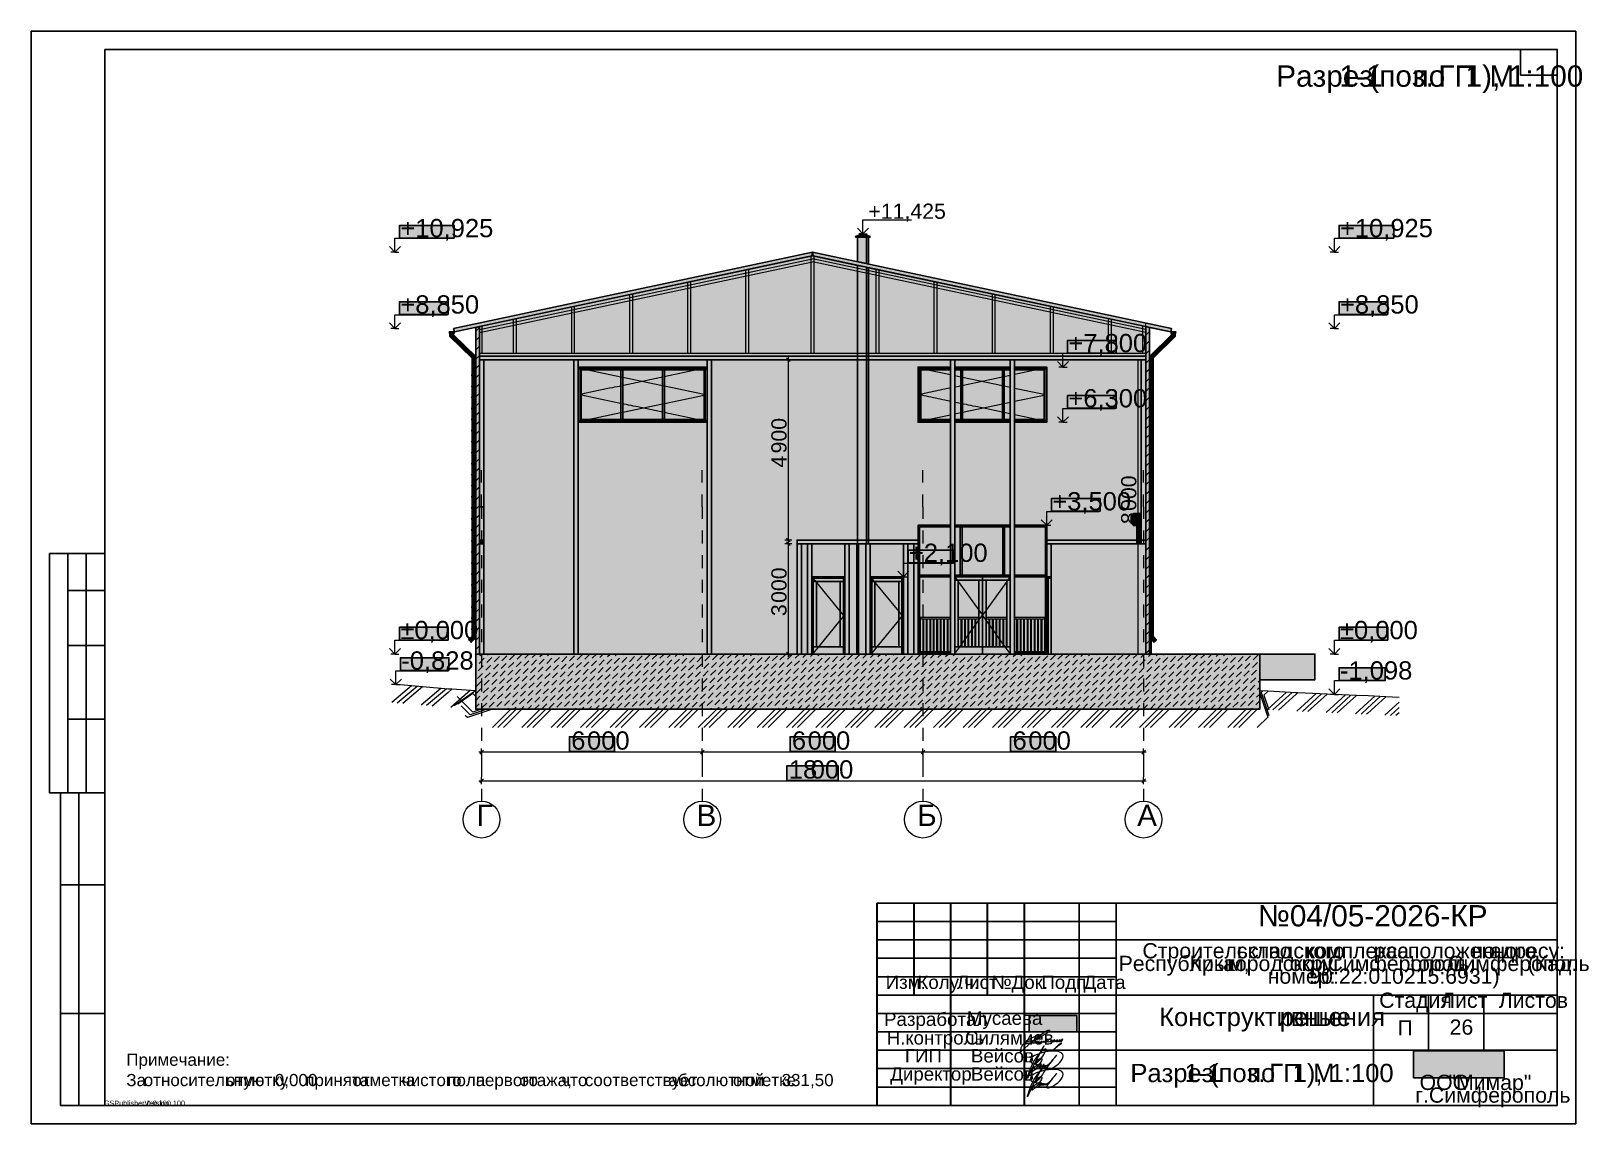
# Model space of a CAD drawing. Extents: x 0 to 424, y 0 to 297.
import ezdxf

# ---------------------------------------------------------------- set-up
doc = ezdxf.new("R2010")
doc.units = 0
doc.styles.add('TEYPDFCAD_TEXT', font='arial.ttf')

msp = doc.modelspace()

# ---------------------------------------------------------------- texts
at = {"color": 7, "style": 'TEYPDFCAD_TEXT'}
for s, height, p in [('Разрез', 5.793, (338.56, 281.9)), ('1-1', 5.793, (355.78, 281.9)), ('(поз.', 5.793, (363.87, 281.9)), ('по', 5.793, (375.64, 281.9)), ('ГП', 5.793, (382.65, 281.9)), ('1),', 5.793, (390.05, 281.9)), ('М', 5.79, (396.55, 281.9)), ('1:100', 5.793, (401.82, 281.9)), ('+11,425', 4.138, (227.68, 245.99)), ('+10,925', 4.967, (100.4, 240.99)), ('+10,925', 4.967, (355.9, 240.99)), ('+8,850', 4.967, (100.4, 220.24)), ('+8,850', 4.967, (355.9, 220.24)), ('+7,800', 4.967, (282.05, 209.74)), ('+6,300', 4.967, (282.05, 194.74)), ('+3,500', 4.967, (277.68, 166.74)), ('+2,100', 4.967, (238.68, 152.74)), ('±0,000', 4.967, (100.4, 131.74)), ('±0,000', 4.967, (355.9, 131.74)), ('-0,828', 4.967, (100.65, 123.46)), ('-1,098', 4.967, (355.9, 120.76)), ('6', 4.97, (146.85, 101.71)), ('000', 4.967, (151.15, 101.71)), ('6', 4.97, (206.85, 101.71)), ('000', 4.967, (211.15, 101.71)), ('6', 4.97, (266.85, 101.71)), ('000', 4.967, (271.15, 101.71)), ('18', 4.967, (206.02, 93.85)), ('000', 4.967, (211.98, 93.85)), ('Г', 5.79, (121.13, 80.94)), ('В', 5.79, (180.93, 80.94)), ('Б', 5.79, (240.93, 80.94)), ('А', 5.79, (300.74, 80.94)), ('№04/05-2026-КР', 5.7926, (333.59, 53.65)), ('Строительство', 4.1381, (302.17, 44.98)), ('складского', 4.138, (327.85, 44.98)), ('комплекса,', 4.138, (346.6, 44.98)), ('расположенного', 4.1381, (365.06, 44.98)), ('по', 4.138, (391.7, 44.98)), ('адресу:', 4.138, (396.69, 44.98)), ('Республика', 4.138, (295.71, 41.53)), ('Крым,', 4.138, (314.99, 41.53)), ('городской', 4.138, (325.21, 41.53)), ('округ', 4.138, (342.23, 41.53)), ('90:22:010215:6931)', 4.1381, (347.55, 38.08)), ('Симферополь,', 4.1381, (352.5, 41.53)), ('город', 4.138, (375.04, 41.53)), ('Симферополь', 4.1381, (385.3, 41.53)), ('(Кад.', 4.138, (406.92, 41.53)), ('Изм.', 3.641, (232.36, 36.67)), ('Колу.ч.', 3.641, (241, 36.67)), ('Лист', 3.641, (251.73, 36.67)), ('№Док.', 3.641, (261.16, 36.67)), ('Подп.', 3.641, (274.71, 36.67)), ('Дата', 3.641, (286.16, 36.67)), ('номер:', 4.138, (336.25, 38.08)), ('Стадия', 4.138, (366.56, 31.53)), ('Лист', 4.138, (383.4, 31.53)), ('Листов', 4.138, (399.07, 31.53)), ('Разработал', 3.641, (231.92, 26.61)), ('Мусаева', 3.641, (254.46, 26.9)), ('Конструктивные', 4.9671, (306.73, 26.58)), ('решения', 4.967, (339.52, 26.58)), ('П', 4.14, (371.55, 24.03)), ('26', 4.138, (385.71, 24.23)), ('Н.контроль', 3.641, (232.63, 21.56)), ('Силямиев', 3.641, (253.92, 21.56)), ('Примечание:', 3.3091, (25.87, 15.77)), ('ГИП', 3.641, (237.59, 16.68)), ('Вейсов', 3.641, (255.54, 16.68)), ('За', 3.309, (25.87, 10.25)), ('относительную', 3.3091, (30.61, 10.25)), ('отметку', 3.309, (53.01, 10.25)), ('0,000', 3.309, (66.25, 10.25)), ('принята', 3.309, (74.53, 10.25)), ('отметка', 3.309, (87.33, 10.25)), ('чистого', 3.309, (100.79, 10.25)), ('пола', 3.309, (113.15, 10.25)), ('первого', 3.309, (120.88, 10.25)), ('этажа,', 3.309, (133.02, 10.25)), ('что', 3.309, (144.16, 10.25)), ('соответствует', 3.3091, (150.56, 10.25)), ('абсолютной', 3.309, (173.29, 10.25)), ('отметке', 3.309, (190.83, 10.25)), ('331,50', 3.309, (204.07, 10.25)), ('Директор', 3.641, (233.6, 11.74)), ('Вейсов', 3.641, (255.54, 11.74)), ('Разрез', 4.967, (298.9, 11.34)), ('1-1', 4.967, (313.66, 11.34)), ('(поз.', 4.967, (320.59, 11.34)), ('по', 4.967, (330.68, 11.34)), ('ГП', 4.967, (336.69, 11.34)), ('1),', 4.967, (343.03, 11.34)), ('М', 4.97, (348.61, 11.34)), ('1:100', 4.967, (353.12, 11.34)), ('ООО', 4.138, (377.54, 9.2)), ('"Мимар"', 4.138, (385.4, 9.2)), ('г.Симферополь', 4.1381, (376.36, 5.75))]:
    msp.add_text(s, height=height, dxfattribs=at).set_placement(p)
for s, height, p in [('900', 4.138, (205.4, 182.22)), ('4', 4.14, (205.4, 178.36)), ('000', 4.138, (300.51, 166.59)), ('8', 4.14, (300.51, 163)), ('000', 4.138, (205.4, 141.59)), ('3', 4.14, (205.4, 138))]:
    msp.add_text(s, height=height, rotation=89.9026, dxfattribs=at).set_placement(p)
at = {"color": 0, "true_color": 0xffffff, "style": 'TEYPDFCAD_TEXT'}
for s, p in [('GSPublisherVersion', (19.76, 4.9)), ('0.0.100.100', (31.42, 4.9))]:
    msp.add_text(s, height=1.4111, dxfattribs=at).set_placement(p)

# ---------------------------------------------------------------- blocks, each defined once
blk = doc.blocks.new('A3-landscape')
for points in [[(420, 297), (0, 297)], [(0, 297), (0, 0)], [(420, 0), (420, 297)], [(415, 292), (20, 292)], [(20, 292), (20, 5)], [(405, 292), (405, 285)], [(415, 292), (405, 292)], [(415, 5), (415, 292)], [(415, 285), (415, 292)], [(405, 285), (415, 285)], [(5, 90), (5, 155)], [(20, 155), (5, 155)], [(10, 90), (10, 155)], [(15, 90), (15, 155)], [(20, 5), (20, 155)], [(10, 145), (20, 145)], [(10, 130), (20, 130)], [(10, 110), (20, 110)], [(5, 90), (20, 90)], [(8, 5), (8, 90)], [(13, 5), (13, 90)], [(8, 65), (20, 65)], [(230, 60), (415, 60)], [(230, 5), (230, 60)], [(240, 60), (240, 35)], [(250, 60), (250, 5)], [(260, 60), (260, 35)], [(270, 60), (270, 5)], [(285, 60), (285, 5)], [(295, 5), (295, 60)], [(415, 5), (415, 60)], [(230, 55), (295, 55)], [(230, 50), (295, 50)], [(295, 50), (415, 50)], [(230, 45), (295, 45)], [(230, 40), (295, 40)], [(230, 35), (415, 35)], [(365, 35), (365, 5)], [(365, 5), (365, 35)], [(380, 35), (380, 20)], [(395, 35), (395, 20)], [(8, 30), (20, 30)], [(230, 30), (295, 30)], [(365, 30), (415, 30)], [(230, 25), (295, 25)], [(230, 20), (295, 20)], [(295, 20), (415, 20)], [(230, 15), (295, 15)], [(230, 10), (295, 10)], [(20, 5), (8, 5)], [(20, 5), (415, 5)], [(230, 5), (415, 5)], [(0, 0), (420, 0)]]:
    blk.add_lwpolyline(points)

# ---------------------------------------------------------------- hatches: boundary and pattern name
at = {"true_color": 0xffffff}
for points in [[(100.17, 240.77), (100.17, 244.22), (115.02, 244.22), (115.02, 240.77)], [(228.18, 241.21), (226.18, 241.94), (224.18, 241.21)], [(355.67, 240.77), (355.67, 244.22), (370.52, 244.22), (370.52, 240.77)], [(228.18, 241.21), (224.18, 241.21), (224.24, 241.03), (228.11, 241.03)], [(227.18, 241.03), (224.68, 241.03), (224.68, 234.35), (227.18, 233.82)], [(227.68, 241.03), (227.18, 241.03), (227.18, 233.82), (227.68, 233.71)], [(121.88, 216.68), (121.88, 207.69), (123.08, 207.69), (123.08, 127.69), (147.58, 127.69), (147.58, 207.69), (148.78, 207.69), (148.78, 205.69), (183.78, 205.69), (183.78, 207.69), (184.98, 207.69), (184.98, 127.69), (208.28, 127.69), (208.28, 157.69), (224.68, 157.69), (224.68, 233.35), (212.48, 235.94)], [(224.68, 233.35), (224.68, 157.69), (226.98, 157.69), (227.18, 157.69), (227.18, 232.82)], [(227.18, 157.69), (227.68, 157.69), (227.68, 232.71), (227.18, 232.82)], [(227.68, 232.71), (227.68, 157.69), (241.18, 157.69), (241.18, 162.69), (249.98, 162.69), (249.98, 190.69), (241.18, 190.69), (241.18, 205.69), (249.98, 205.69), (249.98, 207.69), (251.18, 207.69), (251.18, 205.69), (266.18, 205.69), (266.18, 207.69), (267.38, 207.69), (267.38, 205.69), (276.18, 205.69), (276.18, 190.69), (267.38, 190.69), (267.38, 162.69), (276.18, 162.69), (276.18, 157.69), (300.68, 157.69), (300.68, 162.59), (299.74, 162.59), (299.08, 163.25), (299.08, 165.23), (299.74, 165.89), (301.88, 165.89), (301.88, 207.69), (303.08, 207.69), (303.08, 216.68)], [(100.17, 220.02), (100.17, 223.47), (113.37, 223.47), (113.37, 220.02)], [(355.67, 220.02), (355.67, 223.47), (368.87, 223.47), (368.87, 220.02)], [(121.88, 127.69), (121.88, 216.68), (120.88, 216.47), (120.88, 127.69)], [(303.08, 127.69), (304.08, 127.69), (304.08, 216.47), (303.08, 216.68)], [(113.68, 215.24), (113.78, 214.89), (113.88, 214.78), (113.88, 215.24)], [(113.88, 215.24), (113.88, 214.78), (113.92, 214.74), (113.92, 215.24)], [(113.88, 215.24), (113.88, 214.78), (113.88, 214.78), (113.88, 215.24)], [(114.38, 214.54), (114.03, 214.63), (113.88, 214.78), (113.88, 214.54)], [(113.88, 214.54), (113.88, 214.03), (113.92, 214.04), (113.92, 214.54)], [(113.88, 214.54), (113.88, 214.54), (113.88, 214.03), (113.88, 214.03)], [(113.92, 214.04), (113.88, 214.03), (119.88, 208.13), (119.92, 208.15)], [(113.88, 214.03), (113.88, 214.03), (119.88, 208.13), (119.88, 208.14), (113.88, 214.03)], [(113.92, 215.24), (113.92, 214.74), (114.03, 214.63), (114.03, 215.24)], [(113.92, 214.54), (113.92, 214.04), (114.03, 214.09), (114.03, 214.54)], [(114.03, 214.09), (113.92, 214.04), (119.92, 208.15), (120.03, 208.2)], [(114.03, 214.63), (114.03, 214.63), (114.19, 214.59), (114.19, 215.24), (114.03, 215.24)], [(114.03, 214.54), (114.03, 214.09), (114.19, 214.16), (114.19, 214.54)], [(114.19, 214.16), (114.03, 214.09), (120.03, 208.2), (120.19, 208.26)], [(114.38, 215.24), (114.19, 215.24), (114.19, 214.59), (114.38, 214.54), (114.38, 214.54)], [(114.19, 214.54), (114.19, 214.16), (114.38, 214.24), (114.38, 214.54), (114.38, 214.54)], [(114.38, 214.24), (114.19, 214.16), (120.19, 208.26), (120.38, 208.34)], [(114.38, 215.24), (114.38, 214.54), (114.58, 214.59), (114.58, 215.24)], [(114.88, 214.78), (114.73, 214.63), (114.38, 214.54), (114.88, 214.54)], [(114.58, 214.54), (114.38, 214.54), (114.38, 214.24), (114.58, 214.32)], [(114.58, 214.32), (114.38, 214.24), (120.38, 208.34), (120.57, 208.42)], [(114.58, 214.59), (114.73, 214.63), (114.74, 214.64), (114.74, 215.24), (114.58, 215.24)], [(114.74, 214.54), (114.58, 214.54), (114.58, 214.32), (114.74, 214.39)], [(114.74, 214.39), (114.58, 214.32), (120.57, 208.42), (120.73, 208.49)], [(114.74, 215.24), (114.74, 214.64), (114.85, 214.75), (114.85, 215.24)], [(114.74, 214.54), (114.74, 214.39), (114.85, 214.43), (114.85, 214.54)], [(114.85, 214.43), (114.74, 214.39), (120.73, 208.49), (120.84, 208.54)], [(114.85, 214.43), (114.88, 214.45), (114.88, 215.24), (114.85, 215.24), (114.85, 214.75), (114.88, 214.78), (114.88, 214.54), (114.85, 214.54)], [(114.85, 214.43), (120.84, 208.54), (120.88, 208.55), (120.88, 208.56), (114.88, 214.45)], [(114.88, 215.24), (114.88, 214.78), (114.99, 214.89), (115.08, 215.24)], [(281.83, 209.51), (281.83, 212.96), (295.02, 212.96), (295.02, 209.51)], [(310.07, 214.45), (304.08, 208.55), (304.12, 208.54), (310.11, 214.43)], [(310.11, 214.43), (304.12, 208.54), (304.22, 208.49), (310.22, 214.39)], [(310.22, 214.39), (304.22, 208.49), (304.39, 208.42), (310.38, 214.32)], [(310.38, 214.32), (304.39, 208.42), (304.58, 208.34), (310.57, 214.24)], [(310.57, 214.24), (304.58, 208.34), (304.77, 208.26), (310.77, 214.16)], [(310.77, 214.16), (304.77, 208.26), (304.93, 208.2), (310.93, 214.09)], [(310.93, 214.09), (304.93, 208.2), (305.04, 208.15), (311.04, 214.04)], [(311.04, 214.04), (305.04, 208.15), (305.08, 208.13), (311.07, 214.03)], [(311.07, 214.03), (305.08, 208.14), (305.08, 208.13), (311.08, 214.03), (311.07, 214.03)], [(310.07, 215.24), (309.87, 215.24), (309.97, 214.89), (310.07, 214.78)], [(310.07, 215.24), (310.07, 214.78), (310.11, 214.74), (310.11, 215.24)], [(310.07, 214.78), (310.07, 214.54), (310.57, 214.54), (310.22, 214.63)], [(310.07, 214.45), (310.11, 214.43), (310.11, 214.54), (310.07, 214.54)], [(310.22, 215.24), (310.11, 215.24), (310.11, 214.74), (310.22, 214.63)], [(310.11, 214.43), (310.22, 214.39), (310.22, 214.54), (310.11, 214.54)], [(310.38, 215.24), (310.22, 215.24), (310.22, 214.63), (310.22, 214.63), (310.38, 214.59)], [(310.22, 214.39), (310.38, 214.32), (310.38, 214.54), (310.22, 214.54)], [(310.57, 215.24), (310.38, 215.24), (310.38, 214.59), (310.57, 214.54)], [(310.38, 214.54), (310.38, 214.32), (310.57, 214.24), (310.57, 214.54)], [(310.57, 215.24), (310.57, 214.54), (310.77, 214.59), (310.77, 215.24)], [(310.57, 214.54), (311.07, 214.54), (311.07, 214.78), (310.92, 214.63)], [(310.57, 214.24), (310.77, 214.16), (310.77, 214.54), (310.57, 214.54)], [(310.93, 215.24), (310.77, 215.24), (310.77, 214.59), (310.92, 214.63), (310.93, 214.63)], [(310.77, 214.16), (310.93, 214.09), (310.93, 214.54), (310.77, 214.54)], [(311.04, 215.24), (310.93, 215.24), (310.93, 214.63), (311.04, 214.74)], [(310.93, 214.54), (310.93, 214.09), (311.04, 214.04), (311.04, 214.54)], [(311.07, 215.24), (311.04, 215.24), (311.04, 214.74), (311.07, 214.78)], [(311.04, 214.54), (311.04, 214.04), (311.07, 214.03), (311.07, 214.54)], [(311.07, 214.54), (311.07, 214.03), (311.08, 214.03), (311.08, 215.24), (311.07, 215.24), (311.07, 214.78)], [(311.08, 215.24), (311.08, 214.78), (311.18, 214.89), (311.27, 215.24)], [(119.92, 208.15), (119.88, 208.13), (119.88, 206.16), (119.92, 206.16)], [(119.88, 206.16), (119.88, 206.16), (119.88, 208.13), (119.88, 208.13), (119.88, 208.13)], [(120.03, 208.2), (119.92, 208.15), (119.92, 206.16), (120.03, 206.16)], [(120.19, 208.26), (120.03, 208.2), (120.03, 206.17), (120.19, 206.17)], [(120.38, 208.34), (120.19, 208.26), (120.19, 206.16), (120.38, 206.16)], [(120.57, 208.42), (120.38, 208.34), (120.38, 206.16), (120.57, 206.16)], [(120.73, 208.49), (120.57, 208.42), (120.57, 206.16), (120.73, 206.16)], [(120.84, 208.54), (120.73, 208.49), (120.73, 206.17), (120.84, 206.17)], [(120.84, 208.54), (120.84, 206.17), (120.88, 206.17), (120.88, 208.55)], [(121.88, 208.69), (121.88, 207.69), (303.08, 207.69), (303.08, 208.69)], [(121.88, 207.69), (121.88, 167.69), (123.08, 167.69), (123.08, 207.69)], [(147.58, 207.69), (147.58, 127.69), (148.78, 127.69), (148.78, 207.69)], [(183.78, 207.69), (183.78, 127.69), (184.98, 127.69), (184.98, 207.69)], [(249.98, 207.69), (249.98, 127.69), (251.18, 127.69), (251.18, 207.69)], [(266.18, 207.69), (266.18, 127.69), (267.38, 127.69), (267.38, 207.69)], [(301.88, 157.69), (303.08, 157.69), (303.08, 207.69), (301.88, 207.69)], [(304.08, 208.55), (304.08, 206.17), (304.12, 206.17), (304.12, 208.54)], [(304.12, 208.54), (304.12, 206.17), (304.22, 206.17), (304.22, 208.49)], [(304.22, 208.49), (304.22, 206.16), (304.39, 206.16), (304.39, 208.42)], [(304.39, 208.42), (304.39, 206.16), (304.58, 206.16), (304.58, 208.34)], [(304.58, 208.34), (304.58, 206.16), (304.77, 206.16), (304.77, 208.26)], [(304.77, 208.26), (304.77, 206.17), (304.93, 206.17), (304.93, 208.2)], [(304.93, 208.2), (304.93, 206.16), (305.04, 206.16), (305.04, 208.15)], [(305.04, 208.15), (305.04, 206.16), (305.08, 206.16), (305.08, 208.13)], [(305.08, 208.13), (305.08, 208.13), (305.08, 206.16), (305.08, 206.16), (305.08, 208.13)], [(119.86, 203.3), (119.9, 203.3), (119.9, 203.6), (119.86, 203.6)], [(119.86, 203.6), (119.86, 203.6), (119.86, 203.3), (119.86, 203.3)], [(119.88, 206.16), (119.88, 203.6), (119.92, 203.6), (119.92, 206.16)], [(119.88, 203.6), (119.88, 203.6), (119.88, 206.16), (119.88, 206.16)], [(119.9, 203.3), (120.01, 203.3), (120.01, 203.6), (119.9, 203.6)], [(119.92, 203.6), (120.03, 203.6), (120.03, 206.16), (119.92, 206.16)], [(120.01, 203.3), (120.18, 203.3), (120.18, 203.6), (120.01, 203.6)], [(120.03, 206.16), (120.03, 203.6), (120.19, 203.6), (120.19, 206.16)], [(120.18, 203.3), (120.38, 203.3), (120.38, 203.6), (120.18, 203.6)], [(120.38, 206.16), (120.19, 206.16), (120.19, 203.6), (120.38, 203.6)], [(120.38, 203.6), (120.57, 203.6), (120.57, 206.16), (120.38, 206.16)], [(120.38, 203.3), (120.63, 203.3), (120.63, 203.6), (120.38, 203.6)], [(120.73, 206.16), (120.57, 206.16), (120.57, 203.6), (120.63, 203.6), (120.63, 205.44), (120.73, 205.44)], [(120.63, 204.94), (120.88, 204.94), (120.88, 205.44), (120.63, 205.44)], [(120.63, 191.44), (120.88, 191.44), (120.88, 204.94), (120.63, 204.94)], [(120.84, 206.16), (120.73, 206.16), (120.73, 205.44), (120.84, 205.44)], [(120.84, 205.44), (120.88, 205.44), (120.88, 206.16), (120.84, 206.16)], [(148.78, 205.19), (149.28, 205.19), (183.28, 205.19), (183.78, 205.19), (183.78, 205.69), (148.78, 205.69)], [(148.78, 191.19), (149.28, 191.19), (149.28, 205.19), (148.78, 205.19)], [(183.28, 205.19), (149.28, 205.19), (149.28, 204.94), (149.53, 204.94), (183.03, 204.94), (183.28, 204.94)], [(149.53, 204.94), (149.28, 204.94), (149.28, 191.44), (149.53, 191.44)], [(149.53, 191.44), (160.36, 191.44), (160.36, 204.94), (149.53, 204.94)], [(160.86, 191.44), (160.86, 204.94), (160.36, 204.94), (160.36, 191.44)], [(160.86, 191.44), (171.69, 191.44), (171.69, 204.94), (160.86, 204.94)], [(172.19, 191.44), (172.19, 204.94), (171.69, 204.94), (171.69, 191.44)], [(172.19, 191.44), (183.03, 191.44), (183.03, 204.94), (172.19, 204.94)], [(183.03, 204.94), (183.03, 191.44), (183.28, 191.44), (183.28, 204.94)], [(183.78, 205.19), (183.28, 205.19), (183.28, 191.19), (183.78, 191.19)], [(249.98, 205.69), (241.18, 205.69), (241.18, 205.19), (241.68, 205.19), (249.98, 205.19)], [(241.18, 191.19), (241.68, 191.19), (241.68, 205.19), (241.18, 205.19)], [(249.98, 205.19), (241.68, 205.19), (241.68, 204.94), (241.93, 204.94), (249.98, 204.94)], [(241.93, 204.94), (241.68, 204.94), (241.68, 191.44), (241.93, 191.44)], [(241.93, 204.94), (241.93, 191.44), (249.98, 191.44), (249.98, 204.94)], [(266.18, 205.69), (251.18, 205.69), (251.18, 205.19), (266.18, 205.19)], [(266.18, 205.19), (251.18, 205.19), (251.18, 204.94), (266.18, 204.94)], [(252.76, 204.94), (251.18, 204.94), (251.18, 191.44), (252.76, 191.44)], [(253.26, 191.44), (253.26, 204.94), (252.76, 204.94), (252.76, 191.44)], [(253.26, 191.44), (264.09, 191.44), (264.09, 204.94), (253.26, 204.94)], [(264.59, 191.44), (264.59, 204.94), (264.09, 204.94), (264.09, 191.44)], [(266.18, 204.94), (264.59, 204.94), (264.59, 191.44), (266.18, 191.44)], [(267.38, 205.69), (267.38, 205.19), (275.68, 205.19), (276.18, 205.19), (276.18, 205.69)], [(267.38, 205.19), (267.38, 204.94), (275.43, 204.94), (275.68, 204.94), (275.68, 205.19)], [(267.38, 191.44), (275.43, 191.44), (275.43, 204.94), (267.38, 204.94)], [(275.43, 204.94), (275.43, 191.44), (275.68, 191.44), (275.68, 204.94)], [(276.18, 205.19), (275.68, 205.19), (275.68, 191.19), (276.18, 191.19)], [(304.08, 187.69), (304.12, 187.69), (304.12, 188.3), (304.08, 188.3), (304.08, 188.6), (304.12, 188.6), (304.12, 191.3), (304.1, 191.3), (304.08, 191.3), (304.08, 191.6), (304.1, 191.6), (304.12, 191.6), (304.12, 194.3), (304.08, 194.3), (304.08, 194.6), (304.12, 194.6), (304.12, 197.3), (304.08, 197.3), (304.08, 197.6), (304.12, 197.6), (304.12, 200.3), (304.08, 200.3), (304.08, 200.6), (304.12, 200.6), (304.12, 203.3), (304.08, 203.3), (304.08, 203.6), (304.12, 203.6), (304.12, 206.16), (304.08, 206.16)], [(304.1, 203.3), (304.1, 203.6), (304.08, 203.6), (304.08, 203.3)], [(304.58, 203.3), (304.58, 203.6), (304.1, 203.6), (304.1, 203.3)], [(304.12, 206.16), (304.12, 203.6), (304.22, 203.6), (304.22, 206.16)], [(304.22, 203.6), (304.39, 203.6), (304.39, 206.16), (304.22, 206.16)], [(304.39, 203.6), (304.58, 203.6), (304.58, 206.16), (304.39, 206.16)], [(304.77, 206.16), (304.58, 206.16), (304.58, 203.6), (304.77, 203.6)], [(304.78, 203.3), (304.78, 203.6), (304.58, 203.6), (304.58, 203.3)], [(304.93, 206.16), (304.77, 206.16), (304.77, 203.6), (304.93, 203.6)], [(304.95, 203.3), (304.95, 203.6), (304.78, 203.6), (304.78, 203.3)], [(304.93, 206.16), (304.93, 203.6), (305.04, 203.6), (305.04, 206.16)], [(305.06, 203.3), (305.06, 203.6), (304.95, 203.6), (304.95, 203.3)], [(305.04, 203.6), (305.08, 203.6), (305.08, 206.16), (305.04, 206.16)], [(305.1, 203.3), (305.1, 203.6), (305.06, 203.6), (305.06, 203.3)], [(305.08, 203.6), (305.08, 203.6), (305.08, 206.16), (305.08, 206.16)], [(305.1, 203.3), (305.1, 203.3), (305.1, 203.6), (305.1, 203.6)], [(119.86, 200.3), (119.9, 200.3), (119.9, 200.6), (119.86, 200.6)], [(119.86, 200.6), (119.86, 200.6), (119.86, 200.3), (119.86, 200.3)], [(119.88, 200.6), (119.92, 200.6), (119.92, 203.3), (119.88, 203.3)], [(119.88, 203.3), (119.88, 203.3), (119.88, 200.6), (119.88, 200.6)], [(119.92, 200.3), (119.88, 200.3), (119.88, 197.6), (119.92, 197.6)], [(119.88, 200.3), (119.88, 200.3), (119.88, 197.6), (119.88, 197.6)], [(119.9, 200.3), (120.01, 200.3), (120.01, 200.6), (119.9, 200.6)], [(119.92, 203.3), (119.92, 200.6), (120.03, 200.6), (120.03, 203.3)], [(119.92, 197.6), (120.03, 197.6), (120.03, 200.3), (119.92, 200.3)], [(120.01, 200.3), (120.18, 200.3), (120.18, 200.6), (120.01, 200.6)], [(120.03, 203.3), (120.03, 200.6), (120.19, 200.6), (120.19, 203.3)], [(120.03, 197.6), (120.19, 197.6), (120.19, 200.3), (120.03, 200.3)], [(120.18, 200.3), (120.38, 200.3), (120.38, 200.6), (120.18, 200.6)], [(120.19, 203.3), (120.19, 200.6), (120.38, 200.6), (120.38, 203.3)], [(120.38, 200.3), (120.19, 200.3), (120.19, 197.6), (120.38, 197.6)], [(120.38, 203.3), (120.38, 200.6), (120.57, 200.6), (120.57, 203.3)], [(120.38, 200.3), (120.63, 200.3), (120.63, 200.6), (120.38, 200.6)], [(120.38, 197.6), (120.57, 197.6), (120.57, 200.3), (120.38, 200.3)], [(120.57, 200.6), (120.63, 200.6), (120.63, 203.3), (120.57, 203.3)], [(120.57, 200.3), (120.57, 197.6), (120.63, 197.6), (120.63, 200.3)], [(304.1, 200.3), (304.1, 200.6), (304.08, 200.6), (304.08, 200.3)], [(304.58, 200.3), (304.58, 200.6), (304.1, 200.6), (304.1, 200.3)], [(304.12, 203.3), (304.12, 200.6), (304.22, 200.6), (304.22, 203.3)], [(304.12, 200.3), (304.12, 197.6), (304.22, 197.6), (304.22, 200.3)], [(304.22, 200.6), (304.39, 200.6), (304.39, 203.3), (304.22, 203.3)], [(304.39, 200.3), (304.22, 200.3), (304.22, 197.6), (304.39, 197.6)], [(304.58, 203.3), (304.39, 203.3), (304.39, 200.6), (304.58, 200.6)], [(304.39, 200.3), (304.39, 197.6), (304.58, 197.6), (304.58, 200.3)], [(304.58, 200.6), (304.77, 200.6), (304.77, 203.3), (304.58, 203.3)], [(304.78, 200.3), (304.78, 200.6), (304.58, 200.6), (304.58, 200.3)], [(304.77, 200.3), (304.58, 200.3), (304.58, 197.6), (304.77, 197.6)], [(304.77, 203.3), (304.77, 200.6), (304.93, 200.6), (304.93, 203.3)], [(304.93, 200.3), (304.77, 200.3), (304.77, 197.6), (304.93, 197.6)], [(304.95, 200.3), (304.95, 200.6), (304.78, 200.6), (304.78, 200.3)], [(304.93, 200.6), (305.04, 200.6), (305.04, 203.3), (304.93, 203.3)], [(304.93, 197.6), (305.04, 197.6), (305.04, 200.3), (304.93, 200.3)], [(305.06, 200.3), (305.06, 200.6), (304.95, 200.6), (304.95, 200.3)], [(305.04, 203.3), (305.04, 200.6), (305.08, 200.6), (305.08, 203.3)], [(305.08, 200.3), (305.04, 200.3), (305.04, 197.6), (305.08, 197.6)], [(305.1, 200.3), (305.1, 200.6), (305.06, 200.6), (305.06, 200.3)], [(305.08, 203.3), (305.08, 200.6), (305.08, 200.6), (305.08, 203.3)], [(305.08, 197.6), (305.08, 197.6), (305.08, 200.3), (305.08, 200.3)], [(305.1, 200.3), (305.1, 200.3), (305.1, 200.6), (305.1, 200.6)], [(119.86, 197.3), (119.9, 197.3), (119.9, 197.6), (119.86, 197.6)], [(119.86, 197.6), (119.86, 197.6), (119.86, 197.3), (119.86, 197.3)], [(119.88, 194.6), (119.92, 194.6), (119.92, 197.3), (119.88, 197.3)], [(119.88, 197.3), (119.88, 197.3), (119.88, 194.6), (119.88, 194.6)], [(119.9, 197.3), (120.01, 197.3), (120.01, 197.6), (119.9, 197.6)], [(120.03, 197.3), (119.92, 197.3), (119.92, 194.6), (120.03, 194.6)], [(120.01, 197.3), (120.18, 197.3), (120.18, 197.6), (120.01, 197.6)], [(120.03, 197.3), (120.03, 194.6), (120.19, 194.6), (120.19, 197.3)], [(120.18, 197.3), (120.38, 197.3), (120.38, 197.6), (120.18, 197.6)], [(120.19, 197.3), (120.19, 194.6), (120.38, 194.6), (120.38, 197.3)], [(120.38, 197.3), (120.63, 197.3), (120.63, 197.6), (120.38, 197.6)], [(120.38, 197.3), (120.38, 194.6), (120.57, 194.6), (120.57, 197.3)], [(120.63, 197.3), (120.57, 197.3), (120.57, 194.6), (120.63, 194.6)], [(281.83, 194.51), (281.83, 197.96), (295.02, 197.96), (295.02, 194.51)], [(304.1, 197.3), (304.1, 197.6), (304.08, 197.6), (304.08, 197.3)], [(304.58, 197.3), (304.58, 197.6), (304.1, 197.6), (304.1, 197.3)], [(304.12, 197.3), (304.12, 194.6), (304.22, 194.6), (304.22, 197.3)], [(304.22, 194.6), (304.39, 194.6), (304.39, 197.3), (304.22, 197.3)], [(304.58, 197.3), (304.39, 197.3), (304.39, 194.6), (304.58, 194.6)], [(304.78, 197.3), (304.78, 197.6), (304.58, 197.6), (304.58, 197.3)], [(304.58, 194.6), (304.77, 194.6), (304.77, 197.3), (304.58, 197.3)], [(304.93, 197.3), (304.77, 197.3), (304.77, 194.6), (304.93, 194.6)], [(304.95, 197.3), (304.95, 197.6), (304.78, 197.6), (304.78, 197.3)], [(304.93, 197.3), (304.93, 194.6), (305.04, 194.6), (305.04, 197.3)], [(305.06, 197.3), (305.06, 197.6), (304.95, 197.6), (304.95, 197.3)], [(305.04, 197.3), (305.04, 194.6), (305.08, 194.6), (305.08, 197.3)], [(305.1, 197.3), (305.1, 197.6), (305.06, 197.6), (305.06, 197.3)], [(305.08, 194.6), (305.08, 194.6), (305.08, 197.3), (305.08, 197.3)], [(305.1, 197.3), (305.1, 197.3), (305.1, 197.6), (305.1, 197.6)], [(119.86, 194.3), (119.9, 194.3), (119.9, 194.6), (119.86, 194.6)], [(119.86, 194.6), (119.86, 194.6), (119.86, 194.3), (119.86, 194.3)], [(119.86, 191.3), (119.9, 191.3), (119.9, 191.6), (119.86, 191.6)], [(119.86, 191.6), (119.86, 191.6), (119.86, 191.3), (119.86, 191.3)], [(119.88, 191.6), (119.92, 191.6), (119.92, 194.3), (119.88, 194.3)], [(119.88, 194.3), (119.88, 194.3), (119.88, 191.6), (119.88, 191.6)], [(119.92, 191.3), (119.88, 191.3), (119.88, 188.6), (119.92, 188.6)], [(119.88, 191.3), (119.88, 191.3), (119.88, 188.6), (119.88, 188.6)], [(119.9, 194.3), (120.01, 194.3), (120.01, 194.6), (119.9, 194.6)], [(119.9, 191.3), (120.01, 191.3), (120.01, 191.6), (119.9, 191.6)], [(119.92, 191.6), (120.03, 191.6), (120.03, 194.3), (119.92, 194.3)], [(120.03, 191.3), (119.92, 191.3), (119.92, 188.6), (120.03, 188.6)], [(120.01, 194.3), (120.18, 194.3), (120.18, 194.6), (120.01, 194.6)], [(120.01, 191.3), (120.18, 191.3), (120.18, 191.6), (120.01, 191.6)], [(120.03, 191.6), (120.19, 191.6), (120.19, 194.3), (120.03, 194.3)], [(120.03, 188.6), (120.19, 188.6), (120.19, 191.3), (120.03, 191.3)], [(120.18, 194.3), (120.38, 194.3), (120.38, 194.6), (120.18, 194.6)], [(120.18, 191.3), (120.38, 191.3), (120.38, 191.6), (120.18, 191.6)], [(120.19, 191.6), (120.38, 191.6), (120.38, 194.3), (120.19, 194.3)], [(120.19, 188.6), (120.38, 188.6), (120.38, 191.3), (120.19, 191.3)], [(120.38, 194.3), (120.63, 194.3), (120.63, 194.6), (120.38, 194.6)], [(120.38, 191.6), (120.57, 191.6), (120.57, 194.3), (120.38, 194.3)], [(120.38, 191.6), (120.38, 191.3), (120.63, 191.3), (120.63, 191.44), (120.63, 191.6)], [(120.38, 191.3), (120.38, 188.6), (120.57, 188.6), (120.57, 191.3)], [(120.57, 191.6), (120.63, 191.6), (120.63, 194.3), (120.57, 194.3)], [(120.57, 188.6), (120.73, 188.6), (120.73, 190.94), (120.63, 190.94), (120.63, 191.3), (120.57, 191.3)], [(120.63, 190.94), (120.88, 190.94), (120.88, 191.44), (120.63, 191.44)], [(120.84, 190.94), (120.73, 190.94), (120.73, 188.6), (120.84, 188.6)], [(120.84, 188.6), (120.88, 188.6), (120.88, 190.94), (120.84, 190.94)], [(183.78, 191.19), (183.28, 191.19), (149.28, 191.19), (148.78, 191.19), (148.78, 190.69), (183.78, 190.69)], [(148.78, 127.69), (183.78, 127.69), (183.78, 190.69), (148.78, 190.69)], [(149.28, 191.44), (149.28, 191.19), (183.28, 191.19), (183.28, 191.44), (183.03, 191.44), (149.53, 191.44)], [(241.18, 191.19), (241.18, 190.69), (249.98, 190.69), (249.98, 191.19), (241.68, 191.19)], [(241.68, 191.44), (241.68, 191.19), (249.98, 191.19), (249.98, 191.44), (241.93, 191.44)], [(251.18, 191.44), (251.18, 191.19), (266.18, 191.19), (266.18, 191.44)], [(251.18, 190.69), (266.18, 190.69), (266.18, 191.19), (251.18, 191.19)], [(266.18, 190.69), (251.18, 190.69), (251.18, 162.69), (266.18, 162.69)], [(267.38, 191.19), (275.68, 191.19), (275.68, 191.44), (275.43, 191.44), (267.38, 191.44)], [(267.38, 191.19), (267.38, 190.69), (276.18, 190.69), (276.18, 191.19), (275.68, 191.19)], [(304.1, 194.3), (304.1, 194.6), (304.08, 194.6), (304.08, 194.3)], [(304.1, 191.3), (304.1, 191.6), (304.08, 191.6), (304.08, 191.3)], [(304.58, 194.3), (304.58, 194.6), (304.1, 194.6), (304.1, 194.3)], [(304.58, 191.3), (304.58, 191.6), (304.1, 191.6), (304.1, 191.3)], [(304.22, 194.3), (304.12, 194.3), (304.12, 191.6), (304.22, 191.6)], [(304.12, 191.3), (304.12, 188.6), (304.22, 188.6), (304.22, 191.3)], [(304.39, 194.3), (304.22, 194.3), (304.22, 191.6), (304.39, 191.6)], [(304.22, 191.3), (304.22, 188.6), (304.39, 188.6), (304.39, 191.3)], [(304.58, 194.3), (304.39, 194.3), (304.39, 191.6), (304.58, 191.6)], [(304.39, 191.3), (304.39, 188.6), (304.58, 188.6), (304.58, 191.3)], [(304.78, 194.3), (304.78, 194.6), (304.58, 194.6), (304.58, 194.3)], [(304.58, 194.3), (304.58, 191.6), (304.77, 191.6), (304.77, 194.3)], [(304.78, 191.3), (304.78, 191.6), (304.58, 191.6), (304.58, 191.3)], [(304.58, 191.3), (304.58, 188.6), (304.77, 188.6), (304.77, 191.3)], [(304.93, 194.3), (304.77, 194.3), (304.77, 191.6), (304.93, 191.6)], [(304.93, 191.3), (304.77, 191.3), (304.77, 188.6), (304.93, 188.6)], [(304.95, 194.3), (304.95, 194.6), (304.78, 194.6), (304.78, 194.3)], [(304.95, 191.3), (304.95, 191.6), (304.78, 191.6), (304.78, 191.3)], [(304.93, 191.6), (305.04, 191.6), (305.04, 194.3), (304.93, 194.3)], [(304.93, 188.6), (305.04, 188.6), (305.04, 191.3), (304.93, 191.3)], [(305.06, 194.3), (305.06, 194.6), (304.95, 194.6), (304.95, 194.3)], [(305.06, 191.3), (305.06, 191.6), (304.95, 191.6), (304.95, 191.3)], [(305.08, 194.3), (305.04, 194.3), (305.04, 191.6), (305.08, 191.6)], [(305.08, 191.3), (305.04, 191.3), (305.04, 188.6), (305.08, 188.6)], [(305.1, 194.3), (305.1, 194.6), (305.06, 194.6), (305.06, 194.3)], [(305.1, 191.3), (305.1, 191.6), (305.06, 191.6), (305.06, 191.3)], [(305.08, 191.6), (305.08, 191.6), (305.08, 194.3), (305.08, 194.3)], [(305.08, 188.6), (305.08, 188.6), (305.08, 191.3), (305.08, 191.3)], [(305.1, 194.3), (305.1, 194.3), (305.1, 194.6), (305.1, 194.6)], [(305.1, 191.3), (305.1, 191.3), (305.1, 191.6), (305.1, 191.6)], [(119.86, 188.3), (119.9, 188.3), (119.9, 188.6), (119.86, 188.6)], [(119.86, 188.6), (119.86, 188.6), (119.86, 188.3), (119.86, 188.3)], [(119.88, 188.3), (119.88, 185.6), (119.92, 185.6), (119.92, 188.3)], [(119.88, 188.3), (119.88, 188.3), (119.88, 185.6), (119.88, 185.6)], [(119.9, 188.3), (120.01, 188.3), (120.01, 188.6), (119.9, 188.6)], [(119.92, 185.6), (120.03, 185.6), (120.03, 188.3), (119.92, 188.3)], [(120.01, 188.3), (120.18, 188.3), (120.18, 188.6), (120.01, 188.6)], [(120.03, 185.6), (120.19, 185.6), (120.19, 188.3), (120.03, 188.3)], [(120.18, 188.3), (120.38, 188.3), (120.38, 188.6), (120.18, 188.6)], [(120.19, 188.3), (120.19, 185.6), (120.38, 185.6), (120.38, 188.3)], [(120.38, 188.3), (120.86, 188.3), (120.86, 188.6), (120.38, 188.6)], [(120.38, 188.3), (120.38, 185.6), (120.57, 185.6), (120.57, 188.3)], [(120.73, 188.3), (120.57, 188.3), (120.57, 185.6), (120.73, 185.6)], [(120.84, 188.3), (120.73, 188.3), (120.73, 185.6), (120.84, 185.6)], [(120.84, 185.6), (120.88, 185.6), (120.88, 188.3), (120.84, 188.3)], [(120.86, 188.3), (120.88, 188.3), (120.88, 188.6), (120.86, 188.6)], [(304.1, 188.3), (304.1, 188.6), (304.08, 188.6), (304.08, 188.3)], [(304.08, 187.69), (304.08, 162.69), (304.58, 162.69), (304.58, 187.69)], [(304.58, 188.3), (304.58, 188.6), (304.1, 188.6), (304.1, 188.3)], [(304.22, 188.3), (304.12, 188.3), (304.12, 187.69), (304.22, 187.69)], [(304.39, 188.3), (304.22, 188.3), (304.22, 187.69), (304.39, 187.69)], [(304.39, 187.69), (304.58, 187.69), (304.58, 188.3), (304.39, 188.3)], [(304.78, 188.3), (304.78, 188.6), (304.58, 188.6), (304.58, 188.3)], [(304.77, 188.3), (304.58, 188.3), (304.58, 185.6), (304.77, 185.6)], [(304.93, 188.3), (304.77, 188.3), (304.77, 185.6), (304.93, 185.6)], [(304.95, 188.3), (304.95, 188.6), (304.78, 188.6), (304.78, 188.3)], [(305.04, 188.3), (304.93, 188.3), (304.93, 185.6), (305.04, 185.6)], [(305.06, 188.3), (305.06, 188.6), (304.95, 188.6), (304.95, 188.3)], [(305.04, 188.3), (305.04, 185.6), (305.08, 185.6), (305.08, 188.3)], [(305.1, 188.3), (305.1, 188.6), (305.06, 188.6), (305.06, 188.3)], [(305.08, 185.6), (305.08, 185.6), (305.08, 188.3), (305.08, 188.3)], [(305.1, 188.3), (305.1, 188.3), (305.1, 188.6), (305.1, 188.6)], [(119.86, 185.3), (119.9, 185.3), (119.9, 185.6), (119.86, 185.6)], [(119.86, 185.6), (119.86, 185.6), (119.86, 185.3), (119.86, 185.3)], [(119.86, 182.3), (119.9, 182.3), (119.9, 182.6), (119.86, 182.6)], [(119.86, 182.6), (119.86, 182.6), (119.86, 182.3), (119.86, 182.3)], [(119.88, 182.6), (119.92, 182.6), (119.92, 185.3), (119.88, 185.3)], [(119.88, 185.3), (119.88, 185.3), (119.88, 182.6), (119.88, 182.6)], [(119.88, 182.3), (119.88, 179.6), (119.92, 179.6), (119.92, 182.3)], [(119.88, 182.3), (119.88, 179.6), (119.88, 179.6), (119.88, 182.3)], [(119.9, 185.3), (120.01, 185.3), (120.01, 185.6), (119.9, 185.6)], [(119.9, 182.3), (120.01, 182.3), (120.01, 182.6), (119.9, 182.6)], [(119.92, 182.6), (120.03, 182.6), (120.03, 185.3), (119.92, 185.3)], [(120.03, 182.3), (119.92, 182.3), (119.92, 179.6), (120.03, 179.6)], [(120.01, 185.3), (120.18, 185.3), (120.18, 185.6), (120.01, 185.6)], [(120.01, 182.3), (120.18, 182.3), (120.18, 182.6), (120.01, 182.6)], [(120.19, 185.3), (120.03, 185.3), (120.03, 182.6), (120.19, 182.6)], [(120.03, 182.3), (120.03, 179.6), (120.19, 179.6), (120.19, 182.3)], [(120.18, 185.3), (120.38, 185.3), (120.38, 185.6), (120.18, 185.6)], [(120.18, 182.3), (120.38, 182.3), (120.38, 182.6), (120.18, 182.6)], [(120.19, 182.6), (120.38, 182.6), (120.38, 185.3), (120.19, 185.3)], [(120.19, 179.6), (120.38, 179.6), (120.38, 182.3), (120.19, 182.3)], [(120.38, 185.3), (120.86, 185.3), (120.86, 185.6), (120.38, 185.6)], [(120.38, 182.6), (120.57, 182.6), (120.57, 185.3), (120.38, 185.3)], [(120.38, 182.3), (120.86, 182.3), (120.86, 182.6), (120.38, 182.6)], [(120.57, 182.3), (120.38, 182.3), (120.38, 179.6), (120.57, 179.6)], [(120.57, 185.3), (120.57, 182.6), (120.73, 182.6), (120.73, 185.3)], [(120.73, 182.3), (120.57, 182.3), (120.57, 179.6), (120.73, 179.6)], [(120.84, 185.3), (120.73, 185.3), (120.73, 182.6), (120.84, 182.6)], [(120.84, 182.3), (120.73, 182.3), (120.73, 179.6), (120.84, 179.6)], [(120.84, 182.6), (120.88, 182.6), (120.88, 185.3), (120.84, 185.3)], [(120.84, 182.3), (120.84, 179.6), (120.88, 179.6), (120.88, 182.3)], [(120.86, 185.3), (120.88, 185.3), (120.88, 185.6), (120.86, 185.6)], [(120.86, 182.3), (120.88, 182.3), (120.88, 182.6), (120.86, 182.6)], [(304.78, 185.3), (304.78, 185.6), (304.58, 185.6), (304.58, 185.3)], [(304.58, 185.6), (304.58, 185.6), (304.58, 185.3), (304.58, 185.3)], [(304.58, 182.6), (304.77, 182.6), (304.77, 185.3), (304.58, 185.3)], [(304.78, 182.3), (304.78, 182.6), (304.58, 182.6), (304.58, 182.3)], [(304.58, 182.6), (304.58, 182.6), (304.58, 182.3), (304.58, 182.3)], [(304.77, 182.3), (304.58, 182.3), (304.58, 179.6), (304.77, 179.6)], [(304.93, 185.3), (304.77, 185.3), (304.77, 182.6), (304.93, 182.6)], [(304.93, 182.3), (304.77, 182.3), (304.77, 179.6), (304.93, 179.6)], [(304.95, 185.3), (304.95, 185.6), (304.78, 185.6), (304.78, 185.3)], [(304.95, 182.3), (304.95, 182.6), (304.78, 182.6), (304.78, 182.3)], [(304.93, 185.3), (304.93, 182.6), (305.04, 182.6), (305.04, 185.3)], [(304.93, 179.6), (305.04, 179.6), (305.04, 182.3), (304.93, 182.3)], [(305.06, 185.3), (305.06, 185.6), (304.95, 185.6), (304.95, 185.3)], [(305.06, 182.3), (305.06, 182.6), (304.95, 182.6), (304.95, 182.3)], [(305.08, 185.3), (305.04, 185.3), (305.04, 182.6), (305.08, 182.6)], [(305.04, 182.3), (305.04, 179.6), (305.08, 179.6), (305.08, 182.3)], [(305.1, 185.3), (305.1, 185.6), (305.06, 185.6), (305.06, 185.3)], [(305.1, 182.3), (305.1, 182.6), (305.06, 182.6), (305.06, 182.3)], [(305.08, 185.3), (305.08, 185.3), (305.08, 182.6), (305.08, 182.6)], [(305.08, 182.3), (305.08, 182.3), (305.08, 179.6), (305.08, 179.6)], [(305.1, 185.3), (305.1, 185.3), (305.1, 185.6), (305.1, 185.6)], [(305.1, 182.3), (305.1, 182.3), (305.1, 182.6), (305.1, 182.6)], [(119.86, 179.3), (119.9, 179.3), (119.9, 179.6), (119.86, 179.6)], [(119.86, 179.6), (119.86, 179.6), (119.86, 179.3), (119.86, 179.3)], [(119.88, 176.6), (119.92, 176.6), (119.92, 179.3), (119.88, 179.3)], [(119.88, 176.6), (119.88, 176.6), (119.88, 179.3), (119.88, 179.3)], [(119.9, 179.3), (120.01, 179.3), (120.01, 179.6), (119.9, 179.6)], [(120.03, 179.3), (119.92, 179.3), (119.92, 176.6), (120.03, 176.6)], [(120.01, 179.3), (120.18, 179.3), (120.18, 179.6), (120.01, 179.6)], [(120.19, 179.3), (120.03, 179.3), (120.03, 176.6), (120.19, 176.6)], [(120.18, 179.3), (120.38, 179.3), (120.38, 179.6), (120.18, 179.6)], [(120.38, 179.3), (120.19, 179.3), (120.19, 176.6), (120.38, 176.6)], [(120.38, 179.3), (120.86, 179.3), (120.86, 179.6), (120.38, 179.6)], [(120.38, 179.3), (120.38, 176.6), (120.57, 176.6), (120.57, 179.3)], [(120.57, 179.3), (120.57, 176.6), (120.73, 176.6), (120.73, 179.3)], [(120.73, 179.3), (120.73, 176.6), (120.84, 176.6), (120.84, 179.3)], [(120.88, 179.3), (120.84, 179.3), (120.84, 176.6), (120.88, 176.6)], [(120.86, 179.3), (120.88, 179.3), (120.88, 179.6), (120.86, 179.6)], [(304.78, 179.3), (304.78, 179.6), (304.58, 179.6), (304.58, 179.3)], [(304.58, 179.6), (304.58, 179.6), (304.58, 179.3), (304.58, 179.3)], [(304.58, 176.6), (304.77, 176.6), (304.77, 179.3), (304.58, 179.3)], [(304.77, 176.6), (304.93, 176.6), (304.93, 179.3), (304.77, 179.3)], [(304.95, 179.3), (304.95, 179.6), (304.78, 179.6), (304.78, 179.3)], [(304.93, 176.6), (305.04, 176.6), (305.04, 179.3), (304.93, 179.3)], [(305.06, 179.3), (305.06, 179.6), (304.95, 179.6), (304.95, 179.3)], [(305.04, 179.3), (305.04, 176.6), (305.08, 176.6), (305.08, 179.3)], [(305.1, 179.3), (305.1, 179.6), (305.06, 179.6), (305.06, 179.3)], [(305.08, 179.3), (305.08, 179.3), (305.08, 176.6), (305.08, 176.6)], [(305.1, 179.3), (305.1, 179.3), (305.1, 179.6), (305.1, 179.6)], [(119.86, 176.3), (119.9, 176.3), (119.9, 176.6), (119.86, 176.6)], [(119.86, 176.6), (119.86, 176.6), (119.86, 176.3), (119.86, 176.3)], [(119.92, 176.3), (119.88, 176.3), (119.88, 173.6), (119.92, 173.6)], [(119.88, 176.3), (119.88, 176.3), (119.88, 173.6), (119.88, 173.6)], [(119.9, 176.3), (120.01, 176.3), (120.01, 176.6), (119.9, 176.6)], [(119.92, 173.6), (120.03, 173.6), (120.03, 176.3), (119.92, 176.3)], [(120.01, 176.3), (120.18, 176.3), (120.18, 176.6), (120.01, 176.6)], [(120.03, 176.3), (120.03, 173.6), (120.19, 173.6), (120.19, 176.3)], [(120.18, 176.3), (120.38, 176.3), (120.38, 176.6), (120.18, 176.6)], [(120.19, 173.6), (120.38, 173.6), (120.38, 176.3), (120.19, 176.3)], [(120.38, 176.3), (120.86, 176.3), (120.86, 176.6), (120.38, 176.6)], [(120.38, 176.3), (120.38, 173.6), (120.57, 173.6), (120.57, 176.3)], [(120.73, 176.3), (120.57, 176.3), (120.57, 173.6), (120.73, 173.6)], [(120.73, 173.6), (120.84, 173.6), (120.84, 176.3), (120.73, 176.3)], [(120.88, 176.3), (120.84, 176.3), (120.84, 173.6), (120.88, 173.6)], [(120.86, 176.3), (120.88, 176.3), (120.88, 176.6), (120.86, 176.6)], [(304.78, 176.3), (304.78, 176.6), (304.58, 176.6), (304.58, 176.3)], [(304.58, 176.6), (304.58, 176.6), (304.58, 176.3), (304.58, 176.3)], [(304.58, 176.3), (304.58, 173.6), (304.77, 173.6), (304.77, 176.3)], [(304.93, 176.3), (304.77, 176.3), (304.77, 173.6), (304.93, 173.6)], [(304.95, 176.3), (304.95, 176.6), (304.78, 176.6), (304.78, 176.3)], [(305.04, 176.3), (304.93, 176.3), (304.93, 173.6), (305.04, 173.6)], [(305.06, 176.3), (305.06, 176.6), (304.95, 176.6), (304.95, 176.3)], [(305.04, 176.3), (305.04, 173.6), (305.08, 173.6), (305.08, 176.3)], [(305.1, 176.3), (305.1, 176.6), (305.06, 176.6), (305.06, 176.3)], [(305.08, 176.3), (305.08, 176.3), (305.08, 173.6), (305.08, 173.6)], [(305.1, 176.3), (305.1, 176.3), (305.1, 176.6), (305.1, 176.6)], [(119.86, 173.3), (119.9, 173.3), (119.9, 173.6), (119.86, 173.6)], [(119.86, 173.6), (119.86, 173.6), (119.86, 173.3), (119.86, 173.3)], [(119.86, 170.3), (119.9, 170.3), (119.9, 170.6), (119.86, 170.6)], [(119.86, 170.6), (119.86, 170.6), (119.86, 170.3), (119.86, 170.3)], [(119.88, 173.3), (119.88, 170.6), (119.92, 170.6), (119.92, 173.3)], [(119.88, 173.3), (119.88, 173.3), (119.88, 170.6), (119.88, 170.6)], [(119.92, 170.3), (119.88, 170.3), (119.88, 167.6), (119.92, 167.6)], [(119.88, 167.6), (119.88, 167.6), (119.88, 170.3), (119.88, 170.3)], [(119.9, 173.3), (120.01, 173.3), (120.01, 173.6), (119.9, 173.6)], [(119.9, 170.3), (120.01, 170.3), (120.01, 170.6), (119.9, 170.6)], [(120.03, 173.3), (119.92, 173.3), (119.92, 170.6), (120.03, 170.6)], [(120.03, 170.3), (119.92, 170.3), (119.92, 167.6), (120.03, 167.6)], [(120.01, 173.3), (120.18, 173.3), (120.18, 173.6), (120.01, 173.6)], [(120.01, 170.3), (120.18, 170.3), (120.18, 170.6), (120.01, 170.6)], [(120.03, 170.6), (120.19, 170.6), (120.19, 173.3), (120.03, 173.3)], [(120.03, 170.3), (120.03, 167.6), (120.19, 167.6), (120.19, 170.3)], [(120.18, 173.3), (120.38, 173.3), (120.38, 173.6), (120.18, 173.6)], [(120.18, 170.3), (120.38, 170.3), (120.38, 170.6), (120.18, 170.6)], [(120.38, 173.3), (120.19, 173.3), (120.19, 170.6), (120.38, 170.6)], [(120.38, 170.3), (120.19, 170.3), (120.19, 167.6), (120.38, 167.6)], [(120.38, 173.3), (120.86, 173.3), (120.86, 173.6), (120.38, 173.6)], [(120.38, 170.6), (120.57, 170.6), (120.57, 173.3), (120.38, 173.3)], [(120.38, 170.3), (120.86, 170.3), (120.86, 170.6), (120.38, 170.6)], [(120.38, 170.3), (120.38, 167.6), (120.57, 167.6), (120.57, 170.3)], [(120.73, 173.3), (120.57, 173.3), (120.57, 170.6), (120.73, 170.6)], [(120.57, 170.3), (120.57, 167.6), (120.73, 167.6), (120.73, 170.3)], [(120.84, 173.3), (120.73, 173.3), (120.73, 170.6), (120.84, 170.6)], [(120.84, 170.3), (120.73, 170.3), (120.73, 167.6), (120.84, 167.6)], [(120.84, 173.3), (120.84, 170.6), (120.88, 170.6), (120.88, 173.3)], [(120.88, 170.3), (120.84, 170.3), (120.84, 167.6), (120.88, 167.6)], [(120.86, 173.3), (120.88, 173.3), (120.88, 173.6), (120.86, 173.6)], [(120.86, 170.3), (120.88, 170.3), (120.88, 170.6), (120.86, 170.6)], [(277.45, 166.51), (277.45, 169.96), (290.65, 169.96), (290.65, 166.51)], [(304.78, 173.3), (304.78, 173.6), (304.58, 173.6), (304.58, 173.3)], [(304.58, 173.6), (304.58, 173.6), (304.58, 173.3), (304.58, 173.3)], [(304.58, 170.6), (304.77, 170.6), (304.77, 173.3), (304.58, 173.3)], [(304.78, 170.3), (304.78, 170.6), (304.58, 170.6), (304.58, 170.3)], [(304.58, 170.6), (304.58, 170.6), (304.58, 170.3), (304.58, 170.3)], [(304.58, 170.3), (304.58, 167.6), (304.77, 167.6), (304.77, 170.3)], [(304.77, 170.6), (304.93, 170.6), (304.93, 173.3), (304.77, 173.3)], [(304.77, 167.6), (304.93, 167.6), (304.93, 170.3), (304.77, 170.3)], [(304.95, 173.3), (304.95, 173.6), (304.78, 173.6), (304.78, 173.3)], [(304.95, 170.3), (304.95, 170.6), (304.78, 170.6), (304.78, 170.3)], [(304.93, 173.3), (304.93, 170.6), (305.04, 170.6), (305.04, 173.3)], [(304.93, 167.6), (305.04, 167.6), (305.04, 170.3), (304.93, 170.3)], [(305.06, 173.3), (305.06, 173.6), (304.95, 173.6), (304.95, 173.3)], [(305.06, 170.3), (305.06, 170.6), (304.95, 170.6), (304.95, 170.3)], [(305.08, 173.3), (305.04, 173.3), (305.04, 170.6), (305.08, 170.6)], [(305.04, 170.3), (305.04, 167.6), (305.08, 167.6), (305.08, 170.3)], [(305.1, 173.3), (305.1, 173.6), (305.06, 173.6), (305.06, 173.3)], [(305.1, 170.3), (305.1, 170.6), (305.06, 170.6), (305.06, 170.3)], [(305.08, 170.6), (305.08, 170.6), (305.08, 173.3), (305.08, 173.3)], [(305.08, 167.6), (305.08, 167.6), (305.08, 170.3), (305.08, 170.3)], [(305.1, 173.3), (305.1, 173.3), (305.1, 173.6), (305.1, 173.6)], [(305.1, 170.3), (305.1, 170.3), (305.1, 170.6), (305.1, 170.6)], [(119.86, 167.3), (119.9, 167.3), (119.9, 167.6), (119.86, 167.6)], [(119.86, 167.6), (119.86, 167.6), (119.86, 167.3), (119.86, 167.3)], [(119.92, 167.3), (119.88, 167.3), (119.88, 164.6), (119.92, 164.6)], [(119.88, 167.3), (119.88, 164.6), (119.88, 164.6), (119.88, 167.3)], [(119.9, 167.3), (120.01, 167.3), (120.01, 167.6), (119.9, 167.6)], [(119.92, 167.3), (119.92, 164.6), (120.03, 164.6), (120.03, 167.3)], [(120.01, 167.3), (120.18, 167.3), (120.18, 167.6), (120.01, 167.6)], [(120.19, 167.3), (120.03, 167.3), (120.03, 164.6), (120.19, 164.6)], [(120.18, 167.3), (120.38, 167.3), (120.38, 167.6), (120.18, 167.6)], [(120.38, 167.3), (120.19, 167.3), (120.19, 164.6), (120.38, 164.6)], [(120.38, 167.3), (120.86, 167.3), (120.86, 167.6), (120.38, 167.6)], [(120.38, 167.3), (120.38, 164.6), (120.57, 164.6), (120.57, 167.3)], [(120.57, 164.6), (120.73, 164.6), (120.73, 167.3), (120.57, 167.3)], [(120.84, 167.3), (120.73, 167.3), (120.73, 164.6), (120.84, 164.6)], [(120.88, 167.3), (120.84, 167.3), (120.84, 164.6), (120.88, 164.6)], [(120.86, 167.3), (120.88, 167.3), (120.88, 167.6), (120.86, 167.6)], [(121.88, 158.69), (123.08, 158.69), (123.08, 167.69), (121.88, 167.69)], [(299.08, 163.25), (299.74, 162.59), (301.88, 162.59), (301.88, 165.89), (299.74, 165.89), (299.08, 165.23)], [(304.78, 167.3), (304.78, 167.6), (304.58, 167.6), (304.58, 167.3)], [(304.58, 167.6), (304.58, 167.6), (304.58, 167.3), (304.58, 167.3)], [(304.58, 164.6), (304.77, 164.6), (304.77, 167.3), (304.58, 167.3)], [(304.77, 167.3), (304.77, 164.6), (304.93, 164.6), (304.93, 167.3)], [(304.95, 167.3), (304.95, 167.6), (304.78, 167.6), (304.78, 167.3)], [(304.93, 167.3), (304.93, 164.6), (305.04, 164.6), (305.04, 167.3)], [(305.06, 167.3), (305.06, 167.6), (304.95, 167.6), (304.95, 167.3)], [(305.04, 167.3), (305.04, 164.6), (305.08, 164.6), (305.08, 167.3)], [(305.1, 167.3), (305.1, 167.6), (305.06, 167.6), (305.06, 167.3)], [(305.08, 167.3), (305.08, 167.3), (305.08, 164.6), (305.08, 164.6)], [(305.1, 167.3), (305.1, 167.3), (305.1, 167.6), (305.1, 167.6)], [(119.86, 164.3), (119.9, 164.3), (119.9, 164.6), (119.86, 164.6)], [(119.86, 164.6), (119.86, 164.6), (119.86, 164.3), (119.86, 164.3)], [(119.86, 161.3), (119.9, 161.3), (119.9, 161.6), (119.86, 161.6)], [(119.86, 161.6), (119.86, 161.6), (119.86, 161.3), (119.86, 161.3)], [(119.92, 164.3), (119.88, 164.3), (119.88, 161.6), (119.92, 161.6)], [(119.88, 164.3), (119.88, 164.3), (119.88, 161.6), (119.88, 161.6)], [(119.88, 158.6), (119.92, 158.6), (119.92, 161.3), (119.88, 161.3)], [(119.88, 161.3), (119.88, 161.3), (119.88, 158.6), (119.88, 158.6)], [(119.9, 164.3), (120.01, 164.3), (120.01, 164.6), (119.9, 164.6)], [(119.9, 161.3), (120.01, 161.3), (120.01, 161.6), (119.9, 161.6)], [(119.92, 161.6), (120.03, 161.6), (120.03, 164.3), (119.92, 164.3)], [(119.92, 158.6), (120.03, 158.6), (120.03, 161.3), (119.92, 161.3)], [(120.01, 164.3), (120.18, 164.3), (120.18, 164.6), (120.01, 164.6)], [(120.01, 161.3), (120.18, 161.3), (120.18, 161.6), (120.01, 161.6)], [(120.03, 161.6), (120.19, 161.6), (120.19, 164.3), (120.03, 164.3)], [(120.03, 158.6), (120.19, 158.6), (120.19, 161.3), (120.03, 161.3)], [(120.18, 164.3), (120.38, 164.3), (120.38, 164.6), (120.18, 164.6)], [(120.18, 161.3), (120.38, 161.3), (120.38, 161.6), (120.18, 161.6)], [(120.19, 161.6), (120.38, 161.6), (120.38, 164.3), (120.19, 164.3)], [(120.38, 161.3), (120.19, 161.3), (120.19, 158.6), (120.38, 158.6)], [(120.38, 164.3), (120.86, 164.3), (120.86, 164.6), (120.38, 164.6)], [(120.38, 161.6), (120.57, 161.6), (120.57, 164.3), (120.38, 164.3)], [(120.38, 161.3), (120.86, 161.3), (120.86, 161.6), (120.38, 161.6)], [(120.38, 158.6), (120.57, 158.6), (120.57, 161.3), (120.38, 161.3)], [(120.57, 161.6), (120.73, 161.6), (120.73, 164.3), (120.57, 164.3)], [(120.57, 158.6), (120.73, 158.6), (120.73, 161.3), (120.57, 161.3)], [(120.73, 164.3), (120.73, 161.6), (120.84, 161.6), (120.84, 164.3)], [(120.73, 161.3), (120.73, 158.6), (120.84, 158.6), (120.84, 161.3)], [(120.88, 164.3), (120.84, 164.3), (120.84, 161.6), (120.88, 161.6)], [(120.88, 161.3), (120.84, 161.3), (120.84, 158.6), (120.88, 158.6)], [(120.86, 164.3), (120.88, 164.3), (120.88, 164.6), (120.86, 164.6)], [(120.86, 161.3), (120.88, 161.3), (120.88, 161.6), (120.86, 161.6)], [(249.98, 162.69), (241.18, 162.69), (241.18, 162.29), (241.58, 162.29), (249.98, 162.29)], [(241.18, 127.69), (241.58, 127.69), (241.58, 128.09), (241.58, 148.69), (241.58, 149.09), (241.58, 162.29), (241.18, 162.29)], [(241.58, 162.29), (241.58, 149.09), (249.98, 149.09), (249.98, 162.29)], [(266.18, 162.69), (251.18, 162.69), (251.18, 162.29), (266.18, 162.29)], [(251.18, 162.29), (251.18, 149.09), (252.64, 149.09), (252.64, 162.29)], [(253.14, 149.09), (253.14, 162.29), (252.64, 162.29), (252.64, 149.09)], [(253.14, 149.09), (264.21, 149.09), (264.21, 162.29), (253.14, 162.29)], [(264.71, 149.09), (264.71, 162.29), (264.21, 162.29), (264.21, 149.09)], [(264.71, 162.29), (264.71, 149.09), (266.18, 149.09), (266.18, 162.29)], [(267.38, 162.29), (275.78, 162.29), (276.18, 162.29), (276.18, 162.69), (267.38, 162.69)], [(267.38, 162.29), (267.38, 149.09), (275.78, 149.09), (275.78, 162.29)], [(276.18, 127.69), (276.18, 162.29), (275.78, 162.29), (275.78, 149.09), (275.78, 148.69), (275.78, 128.09), (275.78, 127.69)], [(300.68, 157.69), (301.88, 157.69), (301.88, 162.59), (300.68, 162.59)], [(304.08, 133.3), (304.12, 133.3), (304.12, 134.3), (304.08, 134.3), (304.08, 134.6), (304.12, 134.6), (304.12, 137.3), (304.08, 137.3), (304.08, 137.6), (304.12, 137.6), (304.12, 140.3), (304.08, 140.3), (304.08, 140.6), (304.12, 140.6), (304.12, 143.3), (304.08, 143.3), (304.08, 143.6), (304.12, 143.6), (304.12, 146.3), (304.08, 146.3), (304.08, 146.6), (304.12, 146.6), (304.12, 149.3), (304.08, 149.3), (304.08, 149.6), (304.12, 149.6), (304.12, 152.3), (304.08, 152.3), (304.08, 152.6), (304.12, 152.6), (304.12, 155.3), (304.08, 155.3), (304.08, 155.6), (304.12, 155.6), (304.12, 158.3), (304.1, 158.3), (304.08, 158.3), (304.08, 158.6), (304.1, 158.6), (304.12, 158.6), (304.12, 161.3), (304.08, 161.3), (304.08, 161.6), (304.12, 161.6), (304.12, 162.69), (304.08, 162.69)], [(304.1, 161.3), (304.1, 161.6), (304.08, 161.6), (304.08, 161.3)], [(304.58, 161.3), (304.58, 161.6), (304.1, 161.6), (304.1, 161.3)], [(304.12, 161.6), (304.22, 161.6), (304.22, 162.69), (304.12, 162.69)], [(304.12, 161.3), (304.12, 158.6), (304.22, 158.6), (304.22, 161.3)], [(304.39, 162.69), (304.22, 162.69), (304.22, 161.6), (304.39, 161.6)], [(304.22, 161.3), (304.22, 158.6), (304.39, 158.6), (304.39, 161.3)], [(304.39, 162.69), (304.39, 161.6), (304.58, 161.6), (304.58, 162.69)], [(304.58, 161.3), (304.39, 161.3), (304.39, 158.6), (304.58, 158.6)], [(304.78, 164.3), (304.78, 164.6), (304.58, 164.6), (304.58, 164.3)], [(304.58, 164.6), (304.58, 164.6), (304.58, 164.3), (304.58, 164.3)], [(304.58, 161.6), (304.77, 161.6), (304.77, 164.3), (304.58, 164.3)], [(304.78, 161.3), (304.78, 161.6), (304.58, 161.6), (304.58, 161.3)], [(304.58, 158.6), (304.77, 158.6), (304.77, 161.3), (304.58, 161.3)], [(304.77, 164.3), (304.77, 161.6), (304.93, 161.6), (304.93, 164.3)], [(304.93, 161.3), (304.77, 161.3), (304.77, 158.6), (304.93, 158.6)], [(304.95, 164.3), (304.95, 164.6), (304.78, 164.6), (304.78, 164.3)], [(304.95, 161.3), (304.95, 161.6), (304.78, 161.6), (304.78, 161.3)], [(304.93, 161.6), (305.04, 161.6), (305.04, 164.3), (304.93, 164.3)], [(305.04, 161.3), (304.93, 161.3), (304.93, 158.6), (305.04, 158.6)], [(305.06, 164.3), (305.06, 164.6), (304.95, 164.6), (304.95, 164.3)], [(305.06, 161.3), (305.06, 161.6), (304.95, 161.6), (304.95, 161.3)], [(305.08, 164.3), (305.04, 164.3), (305.04, 161.6), (305.08, 161.6)], [(305.08, 161.3), (305.04, 161.3), (305.04, 158.6), (305.08, 158.6)], [(305.1, 164.3), (305.1, 164.6), (305.06, 164.6), (305.06, 164.3)], [(305.1, 161.3), (305.1, 161.6), (305.06, 161.6), (305.06, 161.3)], [(305.08, 161.6), (305.08, 161.6), (305.08, 164.3), (305.08, 164.3)], [(305.08, 158.6), (305.08, 158.6), (305.08, 161.3), (305.08, 161.3)], [(305.1, 164.3), (305.1, 164.3), (305.1, 164.6), (305.1, 164.6)], [(305.1, 161.3), (305.1, 161.3), (305.1, 161.6), (305.1, 161.6)], [(119.86, 158.3), (119.9, 158.3), (119.9, 158.6), (119.86, 158.6)], [(119.86, 158.6), (119.86, 158.6), (119.86, 158.3), (119.86, 158.3)], [(119.88, 158.3), (119.88, 155.6), (119.92, 155.6), (119.92, 158.3)], [(119.88, 158.3), (119.88, 158.3), (119.88, 155.6), (119.88, 155.6)], [(119.9, 158.3), (120.01, 158.3), (120.01, 158.6), (119.9, 158.6)], [(120.03, 158.3), (119.92, 158.3), (119.92, 155.6), (120.03, 155.6)], [(120.01, 158.3), (120.18, 158.3), (120.18, 158.6), (120.01, 158.6)], [(120.19, 158.3), (120.03, 158.3), (120.03, 155.6), (120.19, 155.6)], [(120.18, 158.3), (120.38, 158.3), (120.38, 158.6), (120.18, 158.6)], [(120.38, 158.3), (120.19, 158.3), (120.19, 155.6), (120.38, 155.6)], [(120.38, 158.3), (120.86, 158.3), (120.86, 158.6), (120.38, 158.6)], [(120.38, 158.3), (120.38, 155.6), (120.57, 155.6), (120.57, 158.3)], [(120.73, 158.3), (120.57, 158.3), (120.57, 155.6), (120.73, 155.6)], [(120.73, 155.6), (120.84, 155.6), (120.84, 158.3), (120.73, 158.3)], [(120.84, 158.3), (120.84, 155.6), (120.88, 155.6), (120.88, 158.3)], [(120.86, 158.3), (120.88, 158.3), (120.88, 158.6), (120.86, 158.6)], [(123.08, 158.69), (121.88, 158.69), (121.88, 157.69), (123.08, 157.69)], [(123.08, 127.69), (123.08, 157.69), (121.88, 157.69), (121.88, 127.69)], [(208.28, 157.69), (208.28, 158.69), (241.18, 158.69), (241.18, 157.69), (215.48, 157.69)], [(208.28, 157.69), (208.28, 127.69), (209.48, 127.69), (209.48, 157.69)], [(209.48, 157.69), (209.48, 127.69), (211.08, 127.69), (211.08, 157.69)], [(212.28, 157.69), (211.08, 157.69), (211.08, 127.69), (212.28, 127.69)], [(212.28, 148.69), (221.28, 148.69), (221.28, 157.69), (212.28, 157.69)], [(222.48, 157.69), (221.28, 157.69), (221.28, 127.69), (222.48, 127.69)], [(222.48, 157.69), (222.48, 127.69), (224.48, 127.69), (224.48, 157.69)], [(224.98, 127.69), (224.98, 157.69), (224.48, 157.69), (224.48, 127.69)], [(224.98, 157.69), (224.98, 127.69), (226.98, 127.69), (226.98, 157.69)], [(228.18, 157.69), (226.98, 157.69), (226.98, 127.69), (228.18, 127.69)], [(228.18, 148.69), (237.18, 148.69), (237.18, 157.69), (228.18, 157.69)], [(238.38, 157.69), (237.18, 157.69), (237.18, 127.69), (238.38, 127.69)], [(239.98, 157.69), (238.38, 157.69), (238.38, 127.69), (239.98, 127.69)], [(241.18, 127.69), (241.18, 157.69), (239.98, 157.69), (239.98, 127.69)], [(276.18, 157.69), (276.18, 158.69), (303.08, 158.69), (303.08, 157.69), (277.38, 157.69)], [(277.38, 148.69), (277.38, 157.69), (276.18, 157.69), (276.18, 148.69)], [(277.38, 127.69), (303.08, 127.69), (303.08, 157.69), (277.38, 157.69)], [(304.1, 158.3), (304.1, 158.6), (304.08, 158.6), (304.08, 158.3)], [(304.58, 158.3), (304.58, 158.6), (304.1, 158.6), (304.1, 158.3)], [(304.12, 155.6), (304.22, 155.6), (304.22, 158.3), (304.12, 158.3)], [(304.39, 158.3), (304.22, 158.3), (304.22, 155.6), (304.39, 155.6)], [(304.58, 158.3), (304.39, 158.3), (304.39, 155.6), (304.58, 155.6)], [(304.78, 158.3), (304.78, 158.6), (304.58, 158.6), (304.58, 158.3)], [(304.58, 155.6), (304.77, 155.6), (304.77, 158.3), (304.58, 158.3)], [(304.77, 158.3), (304.77, 155.6), (304.93, 155.6), (304.93, 158.3)], [(304.95, 158.3), (304.95, 158.6), (304.78, 158.6), (304.78, 158.3)], [(304.93, 158.3), (304.93, 155.6), (305.04, 155.6), (305.04, 158.3)], [(305.06, 158.3), (305.06, 158.6), (304.95, 158.6), (304.95, 158.3)], [(305.08, 158.3), (305.04, 158.3), (305.04, 155.6), (305.08, 155.6)], [(305.1, 158.3), (305.1, 158.6), (305.06, 158.6), (305.06, 158.3)], [(305.08, 155.6), (305.08, 155.6), (305.08, 158.3), (305.08, 158.3)], [(305.1, 158.3), (305.1, 158.3), (305.1, 158.6), (305.1, 158.6)], [(119.86, 155.3), (119.9, 155.3), (119.9, 155.6), (119.86, 155.6)], [(119.86, 155.6), (119.86, 155.6), (119.86, 155.3), (119.86, 155.3)], [(119.86, 152.3), (119.9, 152.3), (119.9, 152.6), (119.86, 152.6)], [(119.86, 152.6), (119.86, 152.6), (119.86, 152.3), (119.86, 152.3)], [(119.88, 152.6), (119.92, 152.6), (119.92, 155.3), (119.88, 155.3)], [(119.88, 155.3), (119.88, 152.6), (119.88, 152.6), (119.88, 155.3)], [(119.9, 155.3), (120.01, 155.3), (120.01, 155.6), (119.9, 155.6)], [(119.9, 152.3), (120.01, 152.3), (120.01, 152.6), (119.9, 152.6)], [(119.92, 155.3), (119.92, 152.6), (120.03, 152.6), (120.03, 155.3)], [(120.01, 155.3), (120.18, 155.3), (120.18, 155.6), (120.01, 155.6)], [(120.01, 152.3), (120.18, 152.3), (120.18, 152.6), (120.01, 152.6)], [(120.03, 155.3), (120.03, 152.6), (120.19, 152.6), (120.19, 155.3)], [(120.18, 155.3), (120.38, 155.3), (120.38, 155.6), (120.18, 155.6)], [(120.18, 152.3), (120.38, 152.3), (120.38, 152.6), (120.18, 152.6)], [(120.19, 152.6), (120.38, 152.6), (120.38, 155.3), (120.19, 155.3)], [(120.38, 155.3), (120.86, 155.3), (120.86, 155.6), (120.38, 155.6)], [(120.38, 152.6), (120.57, 152.6), (120.57, 155.3), (120.38, 155.3)], [(120.38, 152.3), (120.86, 152.3), (120.86, 152.6), (120.38, 152.6)], [(120.73, 155.3), (120.57, 155.3), (120.57, 152.6), (120.73, 152.6)], [(120.84, 155.3), (120.73, 155.3), (120.73, 152.6), (120.84, 152.6)], [(120.88, 155.3), (120.84, 155.3), (120.84, 152.6), (120.88, 152.6)], [(120.86, 155.3), (120.88, 155.3), (120.88, 155.6), (120.86, 155.6)], [(120.86, 152.3), (120.88, 152.3), (120.88, 152.6), (120.86, 152.6)], [(238.45, 152.51), (238.45, 155.96), (250.99, 155.96), (250.99, 152.51)], [(304.1, 155.3), (304.1, 155.6), (304.08, 155.6), (304.08, 155.3)], [(304.1, 152.3), (304.1, 152.6), (304.08, 152.6), (304.08, 152.3)], [(304.58, 155.3), (304.58, 155.6), (304.1, 155.6), (304.1, 155.3)], [(304.58, 152.3), (304.58, 152.6), (304.1, 152.6), (304.1, 152.3)], [(304.22, 155.3), (304.12, 155.3), (304.12, 152.6), (304.22, 152.6)], [(304.22, 155.3), (304.22, 152.6), (304.39, 152.6), (304.39, 155.3)], [(304.39, 155.3), (304.39, 152.6), (304.58, 152.6), (304.58, 155.3)], [(304.78, 155.3), (304.78, 155.6), (304.58, 155.6), (304.58, 155.3)], [(304.77, 155.3), (304.58, 155.3), (304.58, 152.6), (304.77, 152.6)], [(304.78, 152.3), (304.78, 152.6), (304.58, 152.6), (304.58, 152.3)], [(304.77, 155.3), (304.77, 152.6), (304.93, 152.6), (304.93, 155.3)], [(304.95, 155.3), (304.95, 155.6), (304.78, 155.6), (304.78, 155.3)], [(304.95, 152.3), (304.95, 152.6), (304.78, 152.6), (304.78, 152.3)], [(304.93, 152.6), (305.04, 152.6), (305.04, 155.3), (304.93, 155.3)], [(305.06, 155.3), (305.06, 155.6), (304.95, 155.6), (304.95, 155.3)], [(305.06, 152.3), (305.06, 152.6), (304.95, 152.6), (304.95, 152.3)], [(305.04, 152.6), (305.08, 152.6), (305.08, 155.3), (305.04, 155.3)], [(305.1, 155.3), (305.1, 155.6), (305.06, 155.6), (305.06, 155.3)], [(305.1, 152.3), (305.1, 152.6), (305.06, 152.6), (305.06, 152.3)], [(305.08, 155.3), (305.08, 155.3), (305.08, 152.6), (305.08, 152.6)], [(305.1, 155.3), (305.1, 155.3), (305.1, 155.6), (305.1, 155.6)], [(305.1, 152.3), (305.1, 152.3), (305.1, 152.6), (305.1, 152.6)], [(119.86, 149.3), (119.9, 149.3), (119.9, 149.6), (119.86, 149.6)], [(119.86, 149.6), (119.86, 149.6), (119.86, 149.3), (119.86, 149.3)], [(119.92, 152.3), (119.88, 152.3), (119.88, 149.6), (119.92, 149.6)], [(119.88, 152.3), (119.88, 152.3), (119.88, 149.6), (119.88, 149.6)], [(119.88, 149.3), (119.88, 146.6), (119.92, 146.6), (119.92, 149.3)], [(119.88, 149.3), (119.88, 146.6), (119.88, 146.6), (119.88, 149.3)], [(119.9, 149.3), (120.01, 149.3), (120.01, 149.6), (119.9, 149.6)], [(119.92, 149.6), (120.03, 149.6), (120.03, 152.3), (119.92, 152.3)], [(119.92, 146.6), (120.03, 146.6), (120.03, 149.3), (119.92, 149.3)], [(120.01, 149.3), (120.18, 149.3), (120.18, 149.6), (120.01, 149.6)], [(120.03, 149.6), (120.19, 149.6), (120.19, 152.3), (120.03, 152.3)], [(120.03, 146.6), (120.19, 146.6), (120.19, 149.3), (120.03, 149.3)], [(120.18, 149.3), (120.38, 149.3), (120.38, 149.6), (120.18, 149.6)], [(120.38, 152.3), (120.19, 152.3), (120.19, 149.6), (120.38, 149.6)], [(120.19, 149.3), (120.19, 146.6), (120.38, 146.6), (120.38, 149.3)], [(120.57, 152.3), (120.38, 152.3), (120.38, 149.6), (120.57, 149.6)], [(120.38, 149.3), (120.86, 149.3), (120.86, 149.6), (120.38, 149.6)], [(120.57, 149.3), (120.38, 149.3), (120.38, 146.6), (120.57, 146.6)], [(120.73, 152.3), (120.57, 152.3), (120.57, 149.6), (120.73, 149.6)], [(120.73, 149.3), (120.57, 149.3), (120.57, 146.6), (120.73, 146.6)], [(120.84, 152.3), (120.73, 152.3), (120.73, 149.6), (120.84, 149.6)], [(120.73, 146.6), (120.84, 146.6), (120.84, 149.3), (120.73, 149.3)], [(120.84, 149.6), (120.88, 149.6), (120.88, 152.3), (120.84, 152.3)], [(120.84, 146.6), (120.88, 146.6), (120.88, 149.3), (120.84, 149.3)], [(120.86, 149.3), (120.88, 149.3), (120.88, 149.6), (120.86, 149.6)], [(212.68, 148.29), (220.88, 148.29), (221.28, 148.29), (221.28, 148.69), (212.28, 148.69), (212.28, 148.29)], [(212.28, 148.29), (212.28, 127.69), (212.68, 127.69), (212.68, 148.29)], [(220.88, 148.29), (212.68, 148.29), (212.68, 147.41), (213.56, 147.41), (220, 147.41), (220.88, 147.41)], [(220.88, 127.69), (221.28, 127.69), (221.28, 148.29), (220.88, 148.29)], [(228.58, 148.29), (236.78, 148.29), (237.18, 148.29), (237.18, 148.69), (228.18, 148.69), (228.18, 148.29)], [(228.18, 148.29), (228.18, 127.69), (228.58, 127.69), (228.58, 148.29)], [(236.78, 148.29), (228.58, 148.29), (228.58, 147.41), (229.46, 147.41), (235.9, 147.41), (236.78, 147.41)], [(236.78, 127.69), (237.18, 127.69), (237.18, 148.29), (236.78, 148.29)], [(249.98, 149.09), (241.58, 149.09), (241.58, 148.69), (249.98, 148.69)], [(241.58, 148.69), (241.58, 128.09), (249.98, 128.09), (249.98, 148.69)], [(251.18, 148.69), (266.18, 148.69), (266.18, 149.09), (251.18, 149.09)], [(258.68, 148.69), (251.18, 148.69), (251.18, 147.81), (252.06, 147.81), (257.68, 147.81), (258.68, 147.81)], [(258.68, 147.81), (259.68, 147.81), (265.3, 147.81), (266.18, 147.81), (266.18, 148.69), (258.68, 148.69)], [(267.38, 148.69), (275.78, 148.69), (275.78, 149.09), (267.38, 149.09)], [(275.78, 148.69), (267.38, 148.69), (267.38, 128.09), (275.78, 128.09)], [(276.18, 148.69), (276.18, 148.41), (276.58, 148.41), (276.58, 148.29), (277.33, 148.29), (277.33, 148.69)], [(276.18, 147.41), (276.58, 147.41), (276.58, 148.41), (276.18, 148.41)], [(276.58, 127.69), (277.33, 127.69), (277.33, 148.29), (276.58, 148.29)], [(277.38, 148.69), (277.33, 148.69), (277.33, 148.29), (277.33, 127.69), (277.38, 127.69)], [(304.1, 149.3), (304.1, 149.6), (304.08, 149.6), (304.08, 149.3)], [(304.58, 149.3), (304.58, 149.6), (304.1, 149.6), (304.1, 149.3)], [(304.12, 152.3), (304.12, 149.6), (304.22, 149.6), (304.22, 152.3)], [(304.12, 149.3), (304.12, 146.6), (304.22, 146.6), (304.22, 149.3)], [(304.22, 152.3), (304.22, 149.6), (304.39, 149.6), (304.39, 152.3)], [(304.22, 149.3), (304.22, 146.6), (304.39, 146.6), (304.39, 149.3)], [(304.58, 152.3), (304.39, 152.3), (304.39, 149.6), (304.58, 149.6)], [(304.58, 149.3), (304.39, 149.3), (304.39, 146.6), (304.58, 146.6)], [(304.58, 152.3), (304.58, 149.6), (304.77, 149.6), (304.77, 152.3)], [(304.78, 149.3), (304.78, 149.6), (304.58, 149.6), (304.58, 149.3)], [(304.58, 146.6), (304.77, 146.6), (304.77, 149.3), (304.58, 149.3)], [(304.93, 152.3), (304.77, 152.3), (304.77, 149.6), (304.93, 149.6)], [(304.77, 149.3), (304.77, 146.6), (304.93, 146.6), (304.93, 149.3)], [(304.95, 149.3), (304.95, 149.6), (304.78, 149.6), (304.78, 149.3)], [(304.93, 152.3), (304.93, 149.6), (305.04, 149.6), (305.04, 152.3)], [(305.04, 149.3), (304.93, 149.3), (304.93, 146.6), (305.04, 146.6)], [(305.06, 149.3), (305.06, 149.6), (304.95, 149.6), (304.95, 149.3)], [(305.08, 152.3), (305.04, 152.3), (305.04, 149.6), (305.08, 149.6)], [(305.04, 146.6), (305.08, 146.6), (305.08, 149.3), (305.04, 149.3)], [(305.1, 149.3), (305.1, 149.6), (305.06, 149.6), (305.06, 149.3)], [(305.08, 149.6), (305.08, 149.6), (305.08, 152.3), (305.08, 152.3)], [(305.08, 146.6), (305.08, 146.6), (305.08, 149.3), (305.08, 149.3)], [(305.1, 149.3), (305.1, 149.3), (305.1, 149.6), (305.1, 149.6)], [(119.86, 146.3), (119.9, 146.3), (119.9, 146.6), (119.86, 146.6)], [(119.86, 146.6), (119.86, 146.6), (119.86, 146.3), (119.86, 146.3)], [(119.88, 143.6), (119.92, 143.6), (119.92, 146.3), (119.88, 146.3)], [(119.88, 146.3), (119.88, 143.6), (119.88, 143.6), (119.88, 146.3)], [(119.9, 146.3), (120.01, 146.3), (120.01, 146.6), (119.9, 146.6)], [(119.92, 143.6), (120.03, 143.6), (120.03, 146.3), (119.92, 146.3)], [(120.01, 146.3), (120.18, 146.3), (120.18, 146.6), (120.01, 146.6)], [(120.03, 143.6), (120.19, 143.6), (120.19, 146.3), (120.03, 146.3)], [(120.18, 146.3), (120.38, 146.3), (120.38, 146.6), (120.18, 146.6)], [(120.19, 143.6), (120.38, 143.6), (120.38, 146.3), (120.19, 146.3)], [(120.38, 146.3), (120.86, 146.3), (120.86, 146.6), (120.38, 146.6)], [(120.38, 146.3), (120.38, 143.6), (120.57, 143.6), (120.57, 146.3)], [(120.57, 146.3), (120.57, 143.6), (120.73, 143.6), (120.73, 146.3)], [(120.73, 143.6), (120.84, 143.6), (120.84, 146.3), (120.73, 146.3)], [(120.88, 146.3), (120.84, 146.3), (120.84, 143.6), (120.88, 143.6)], [(120.86, 146.3), (120.88, 146.3), (120.88, 146.6), (120.86, 146.6)], [(212.68, 147.41), (212.68, 129.69), (213.56, 129.69), (213.56, 147.41)], [(213.56, 129.69), (220, 129.69), (220, 147.41), (213.56, 147.41)], [(220, 129.69), (220.88, 129.69), (220.88, 147.41), (220, 147.41)], [(228.58, 147.41), (228.58, 129.69), (229.46, 129.69), (229.46, 147.41)], [(229.46, 129.69), (235.9, 129.69), (235.9, 147.41), (229.46, 147.41)], [(235.9, 129.69), (236.78, 129.69), (236.78, 147.41), (235.9, 147.41)], [(251.18, 147.81), (251.18, 129.69), (252.06, 129.69), (252.06, 147.81)], [(252.06, 129.69), (257.68, 129.69), (257.68, 147.81), (252.06, 147.81)], [(258.68, 129.69), (258.68, 147.81), (257.68, 147.81), (257.68, 129.69)], [(258.68, 129.69), (259.68, 129.69), (259.68, 147.81), (258.68, 147.81)], [(265.3, 129.69), (265.3, 147.81), (259.68, 147.81), (259.68, 129.69)], [(265.3, 129.69), (266.18, 129.69), (266.18, 147.81), (265.3, 147.81)], [(276.18, 147.41), (276.18, 129.69), (276.58, 129.69), (276.58, 147.41)], [(304.1, 146.3), (304.1, 146.6), (304.08, 146.6), (304.08, 146.3)], [(304.58, 146.3), (304.58, 146.6), (304.1, 146.6), (304.1, 146.3)], [(304.12, 143.6), (304.22, 143.6), (304.22, 146.3), (304.12, 146.3)], [(304.39, 146.3), (304.22, 146.3), (304.22, 143.6), (304.39, 143.6)], [(304.58, 146.3), (304.39, 146.3), (304.39, 143.6), (304.58, 143.6)], [(304.78, 146.3), (304.78, 146.6), (304.58, 146.6), (304.58, 146.3)], [(304.58, 143.6), (304.77, 143.6), (304.77, 146.3), (304.58, 146.3)], [(304.93, 146.3), (304.77, 146.3), (304.77, 143.6), (304.93, 143.6)], [(304.95, 146.3), (304.95, 146.6), (304.78, 146.6), (304.78, 146.3)], [(304.93, 143.6), (305.04, 143.6), (305.04, 146.3), (304.93, 146.3)], [(305.06, 146.3), (305.06, 146.6), (304.95, 146.6), (304.95, 146.3)], [(305.04, 143.6), (305.08, 143.6), (305.08, 146.3), (305.04, 146.3)], [(305.1, 146.3), (305.1, 146.6), (305.06, 146.6), (305.06, 146.3)], [(305.08, 146.3), (305.08, 146.3), (305.08, 143.6), (305.08, 143.6)], [(305.1, 146.3), (305.1, 146.3), (305.1, 146.6), (305.1, 146.6)], [(119.86, 143.3), (119.9, 143.3), (119.9, 143.6), (119.86, 143.6)], [(119.86, 143.6), (119.86, 143.6), (119.86, 143.3), (119.86, 143.3)], [(119.86, 140.3), (119.9, 140.3), (119.9, 140.6), (119.86, 140.6)], [(119.86, 140.6), (119.86, 140.6), (119.86, 140.3), (119.86, 140.3)], [(119.92, 143.3), (119.88, 143.3), (119.88, 140.6), (119.92, 140.6)], [(119.88, 143.3), (119.88, 143.3), (119.88, 140.6), (119.88, 140.6)], [(119.88, 140.3), (119.88, 137.6), (119.92, 137.6), (119.92, 140.3)], [(119.88, 140.3), (119.88, 137.6), (119.88, 137.6), (119.88, 140.3)], [(119.9, 143.3), (120.01, 143.3), (120.01, 143.6), (119.9, 143.6)], [(119.9, 140.3), (120.01, 140.3), (120.01, 140.6), (119.9, 140.6)], [(120.03, 143.3), (119.92, 143.3), (119.92, 140.6), (120.03, 140.6)], [(119.92, 137.6), (120.03, 137.6), (120.03, 140.3), (119.92, 140.3)], [(120.01, 143.3), (120.18, 143.3), (120.18, 143.6), (120.01, 143.6)], [(120.01, 140.3), (120.18, 140.3), (120.18, 140.6), (120.01, 140.6)], [(120.03, 143.3), (120.03, 140.6), (120.19, 140.6), (120.19, 143.3)], [(120.03, 137.6), (120.19, 137.6), (120.19, 140.3), (120.03, 140.3)], [(120.18, 143.3), (120.38, 143.3), (120.38, 143.6), (120.18, 143.6)], [(120.18, 140.3), (120.38, 140.3), (120.38, 140.6), (120.18, 140.6)], [(120.19, 143.3), (120.19, 140.6), (120.38, 140.6), (120.38, 143.3)], [(120.38, 140.3), (120.19, 140.3), (120.19, 137.6), (120.38, 137.6)], [(120.38, 143.3), (120.86, 143.3), (120.86, 143.6), (120.38, 143.6)], [(120.57, 143.3), (120.38, 143.3), (120.38, 140.6), (120.57, 140.6)], [(120.38, 140.3), (120.86, 140.3), (120.86, 140.6), (120.38, 140.6)], [(120.38, 140.3), (120.38, 137.6), (120.57, 137.6), (120.57, 140.3)], [(120.57, 143.3), (120.57, 140.6), (120.73, 140.6), (120.73, 143.3)], [(120.57, 137.6), (120.73, 137.6), (120.73, 140.3), (120.57, 140.3)], [(120.84, 143.3), (120.73, 143.3), (120.73, 140.6), (120.84, 140.6)], [(120.73, 140.3), (120.73, 137.6), (120.84, 137.6), (120.84, 140.3)], [(120.84, 140.6), (120.88, 140.6), (120.88, 143.3), (120.84, 143.3)], [(120.84, 140.3), (120.84, 137.6), (120.88, 137.6), (120.88, 140.3)], [(120.86, 143.3), (120.88, 143.3), (120.88, 143.6), (120.86, 143.6)], [(120.86, 140.3), (120.88, 140.3), (120.88, 140.6), (120.86, 140.6)], [(304.1, 143.3), (304.1, 143.6), (304.08, 143.6), (304.08, 143.3)], [(304.1, 140.3), (304.1, 140.6), (304.08, 140.6), (304.08, 140.3)], [(304.58, 143.3), (304.58, 143.6), (304.1, 143.6), (304.1, 143.3)], [(304.58, 140.3), (304.58, 140.6), (304.1, 140.6), (304.1, 140.3)], [(304.12, 143.3), (304.12, 140.6), (304.22, 140.6), (304.22, 143.3)], [(304.22, 140.3), (304.12, 140.3), (304.12, 137.6), (304.22, 137.6)], [(304.22, 143.3), (304.22, 140.6), (304.39, 140.6), (304.39, 143.3)], [(304.39, 140.3), (304.22, 140.3), (304.22, 137.6), (304.39, 137.6)], [(304.39, 143.3), (304.39, 140.6), (304.58, 140.6), (304.58, 143.3)], [(304.58, 140.3), (304.39, 140.3), (304.39, 137.6), (304.58, 137.6)], [(304.78, 143.3), (304.78, 143.6), (304.58, 143.6), (304.58, 143.3)], [(304.77, 143.3), (304.58, 143.3), (304.58, 140.6), (304.77, 140.6)], [(304.78, 140.3), (304.78, 140.6), (304.58, 140.6), (304.58, 140.3)], [(304.77, 140.3), (304.58, 140.3), (304.58, 137.6), (304.77, 137.6)], [(304.77, 143.3), (304.77, 140.6), (304.93, 140.6), (304.93, 143.3)], [(304.77, 137.6), (304.93, 137.6), (304.93, 140.3), (304.77, 140.3)], [(304.95, 143.3), (304.95, 143.6), (304.78, 143.6), (304.78, 143.3)], [(304.95, 140.3), (304.95, 140.6), (304.78, 140.6), (304.78, 140.3)], [(304.93, 140.6), (305.04, 140.6), (305.04, 143.3), (304.93, 143.3)], [(304.93, 140.3), (304.93, 137.6), (305.04, 137.6), (305.04, 140.3)], [(305.06, 143.3), (305.06, 143.6), (304.95, 143.6), (304.95, 143.3)], [(305.06, 140.3), (305.06, 140.6), (304.95, 140.6), (304.95, 140.3)], [(305.08, 143.3), (305.04, 143.3), (305.04, 140.6), (305.08, 140.6)], [(305.04, 137.6), (305.08, 137.6), (305.08, 140.3), (305.04, 140.3)], [(305.1, 143.3), (305.1, 143.6), (305.06, 143.6), (305.06, 143.3)], [(305.1, 140.3), (305.1, 140.6), (305.06, 140.6), (305.06, 140.3)], [(305.08, 140.6), (305.08, 140.6), (305.08, 143.3), (305.08, 143.3)], [(305.08, 140.3), (305.08, 140.3), (305.08, 137.6), (305.08, 137.6)], [(305.1, 143.3), (305.1, 143.3), (305.1, 143.6), (305.1, 143.6)], [(305.1, 140.3), (305.1, 140.3), (305.1, 140.6), (305.1, 140.6)], [(119.86, 137.3), (119.9, 137.3), (119.9, 137.6), (119.86, 137.6)], [(119.86, 137.6), (119.86, 137.6), (119.86, 137.3), (119.86, 137.3)], [(119.88, 137.3), (119.88, 134.6), (119.92, 134.6), (119.92, 137.3)], [(119.88, 137.3), (119.88, 134.6), (119.88, 134.6), (119.88, 137.3)], [(119.9, 137.3), (120.01, 137.3), (120.01, 137.6), (119.9, 137.6)], [(120.03, 137.3), (119.92, 137.3), (119.92, 134.6), (120.03, 134.6)], [(120.01, 137.3), (120.18, 137.3), (120.18, 137.6), (120.01, 137.6)], [(120.03, 137.3), (120.03, 134.6), (120.19, 134.6), (120.19, 137.3)], [(120.18, 137.3), (120.38, 137.3), (120.38, 137.6), (120.18, 137.6)], [(120.19, 134.6), (120.38, 134.6), (120.38, 137.3), (120.19, 137.3)], [(120.38, 137.3), (120.86, 137.3), (120.86, 137.6), (120.38, 137.6)], [(120.38, 137.3), (120.38, 134.6), (120.57, 134.6), (120.57, 137.3)], [(120.73, 137.3), (120.57, 137.3), (120.57, 134.6), (120.73, 134.6)], [(120.73, 137.3), (120.73, 134.6), (120.84, 134.6), (120.84, 137.3)], [(120.84, 134.6), (120.88, 134.6), (120.88, 137.3), (120.84, 137.3)], [(120.86, 137.3), (120.88, 137.3), (120.88, 137.6), (120.86, 137.6)], [(304.1, 137.3), (304.1, 137.6), (304.08, 137.6), (304.08, 137.3)], [(304.58, 137.3), (304.58, 137.6), (304.1, 137.6), (304.1, 137.3)], [(304.12, 137.3), (304.12, 134.6), (304.22, 134.6), (304.22, 137.3)], [(304.22, 137.3), (304.22, 134.6), (304.39, 134.6), (304.39, 137.3)], [(304.39, 137.3), (304.39, 134.6), (304.58, 134.6), (304.58, 137.3)], [(304.78, 137.3), (304.78, 137.6), (304.58, 137.6), (304.58, 137.3)], [(304.58, 134.6), (304.77, 134.6), (304.77, 137.3), (304.58, 137.3)], [(304.77, 134.6), (304.93, 134.6), (304.93, 137.3), (304.77, 137.3)], [(304.95, 137.3), (304.95, 137.6), (304.78, 137.6), (304.78, 137.3)], [(304.93, 134.6), (305.04, 134.6), (305.04, 137.3), (304.93, 137.3)], [(305.06, 137.3), (305.06, 137.6), (304.95, 137.6), (304.95, 137.3)], [(305.08, 137.3), (305.04, 137.3), (305.04, 134.6), (305.08, 134.6)], [(305.1, 137.3), (305.1, 137.6), (305.06, 137.6), (305.06, 137.3)], [(305.08, 137.3), (305.08, 137.3), (305.08, 134.6), (305.08, 134.6)], [(305.1, 137.3), (305.1, 137.3), (305.1, 137.6), (305.1, 137.6)], [(100.17, 131.51), (100.17, 134.96), (113.37, 134.96), (113.37, 131.51)], [(119.88, 132.51), (118.96, 131.6), (118.99, 131.57), (118.99, 131.57), (118.97, 131.6), (119.88, 132.51)], [(119.92, 132.49), (119.88, 132.51), (118.97, 131.6), (118.99, 131.57)], [(120.03, 132.45), (119.92, 132.49), (118.99, 131.57), (119.07, 131.49)], [(118.99, 131.57), (118.99, 131.57), (119.07, 131.49), (119.07, 131.49), (118.99, 131.57)], [(120.19, 132.38), (120.03, 132.45), (119.07, 131.49), (119.18, 131.38)], [(119.07, 131.49), (119.07, 131.49), (119.18, 131.38), (119.18, 131.38), (119.07, 131.49)], [(120.38, 132.3), (120.19, 132.38), (119.18, 131.38), (119.32, 131.24)], [(119.18, 131.38), (119.18, 131.38), (119.32, 131.24), (119.32, 131.24), (119.18, 131.38)], [(120.57, 132.22), (120.38, 132.3), (119.32, 131.24), (119.46, 131.11)], [(120.73, 132.16), (120.57, 132.22), (119.46, 131.11), (119.57, 130.99)], [(120.84, 132.11), (120.73, 132.16), (119.57, 130.99), (119.65, 130.92)], [(120.84, 132.11), (119.65, 130.92), (119.67, 130.89), (120.88, 132.09), (120.88, 132.1)], [(119.86, 134.3), (119.9, 134.3), (119.9, 134.6), (119.86, 134.6)], [(119.86, 134.6), (119.86, 134.6), (119.86, 134.3), (119.86, 134.3)], [(119.88, 134.3), (119.88, 133.3), (119.92, 133.3), (119.92, 134.3)], [(119.88, 134.3), (119.88, 133.3), (119.88, 133.3), (119.88, 134.3)], [(119.92, 133.3), (119.88, 133.3), (119.88, 132.51), (119.92, 132.49)], [(119.88, 132.51), (119.88, 132.51), (119.88, 132.51), (119.88, 133.3), (119.88, 133.3)], [(119.9, 134.3), (120.01, 134.3), (120.01, 134.6), (119.9, 134.6)], [(120.03, 134.3), (119.92, 134.3), (119.92, 133.3), (120.03, 133.3)], [(120.03, 133.3), (119.92, 133.3), (119.92, 132.49), (120.03, 132.45)], [(120.01, 134.3), (120.18, 134.3), (120.18, 134.6), (120.01, 134.6)], [(120.19, 134.3), (120.03, 134.3), (120.03, 133.3), (120.19, 133.3)], [(120.19, 133.3), (120.03, 133.3), (120.03, 132.45), (120.19, 132.38)], [(120.18, 134.3), (120.38, 134.3), (120.38, 134.6), (120.18, 134.6)], [(120.19, 134.3), (120.19, 133.3), (120.38, 133.3), (120.38, 134.3)], [(120.38, 133.3), (120.19, 133.3), (120.19, 132.38), (120.38, 132.3)], [(120.38, 134.3), (120.86, 134.3), (120.86, 134.6), (120.38, 134.6)], [(120.38, 133.3), (120.57, 133.3), (120.57, 134.3), (120.38, 134.3)], [(120.57, 133.3), (120.38, 133.3), (120.38, 132.3), (120.57, 132.22)], [(120.57, 134.3), (120.57, 133.3), (120.73, 133.3), (120.73, 134.3)], [(120.73, 133.3), (120.57, 133.3), (120.57, 132.22), (120.73, 132.16)], [(120.73, 133.3), (120.84, 133.3), (120.84, 134.3), (120.73, 134.3)], [(120.84, 133.3), (120.73, 133.3), (120.73, 132.16), (120.84, 132.11)], [(120.88, 134.3), (120.84, 134.3), (120.84, 133.3), (120.88, 133.3)], [(120.84, 133.3), (120.84, 132.11), (120.88, 132.1), (120.88, 133.3)], [(120.86, 134.3), (120.88, 134.3), (120.88, 134.6), (120.86, 134.6)], [(304.1, 134.3), (304.1, 134.6), (304.08, 134.6), (304.08, 134.3)], [(304.08, 133.3), (304.08, 132.1), (304.12, 132.11), (304.12, 133.3)], [(304.08, 132.1), (305.29, 130.89), (305.31, 130.92), (304.12, 132.11)], [(304.58, 131.6), (304.08, 132.1), (304.08, 127.69), (304.58, 127.69)], [(304.58, 134.3), (304.58, 134.6), (304.1, 134.6), (304.1, 134.3)], [(304.12, 134.3), (304.12, 133.3), (304.22, 133.3), (304.22, 134.3)], [(304.12, 133.3), (304.12, 132.11), (304.22, 132.16), (304.22, 133.3)], [(304.12, 132.11), (305.31, 130.92), (305.39, 130.99), (304.22, 132.16)], [(304.22, 134.3), (304.22, 133.3), (304.39, 133.3), (304.39, 134.3)], [(304.22, 133.3), (304.22, 132.16), (304.39, 132.22), (304.39, 133.3)], [(304.22, 132.16), (305.39, 130.99), (305.5, 131.11), (304.39, 132.22)], [(304.39, 134.3), (304.39, 133.3), (304.58, 133.3), (304.58, 134.3)], [(304.39, 133.3), (304.39, 132.22), (304.58, 132.3), (304.58, 133.3)], [(304.39, 132.22), (305.5, 131.11), (305.64, 131.24), (304.58, 132.3)], [(304.78, 134.3), (304.78, 134.6), (304.58, 134.6), (304.58, 134.3)], [(304.77, 134.3), (304.58, 134.3), (304.58, 133.3), (304.77, 133.3)], [(304.58, 133.3), (304.58, 132.3), (304.77, 132.38), (304.77, 133.3)], [(304.58, 132.3), (305.64, 131.24), (305.77, 131.38), (304.77, 132.38)], [(304.77, 133.3), (304.93, 133.3), (304.93, 134.3), (304.77, 134.3)], [(304.77, 133.3), (304.77, 132.38), (304.93, 132.45), (304.93, 133.3)], [(304.77, 132.38), (305.77, 131.38), (305.89, 131.49), (304.93, 132.45)], [(304.95, 134.3), (304.95, 134.6), (304.78, 134.6), (304.78, 134.3)], [(304.93, 134.3), (304.93, 133.3), (305.04, 133.3), (305.04, 134.3)], [(304.93, 133.3), (304.93, 132.45), (305.04, 132.49), (305.04, 133.3)], [(304.93, 132.45), (305.89, 131.49), (305.97, 131.57), (305.04, 132.49)], [(305.06, 134.3), (305.06, 134.6), (304.95, 134.6), (304.95, 134.3)], [(305.04, 133.3), (305.08, 133.3), (305.08, 134.3), (305.04, 134.3)], [(305.04, 133.3), (305.04, 132.49), (305.08, 132.51), (305.08, 133.3)], [(305.04, 132.49), (305.97, 131.57), (305.99, 131.6), (305.08, 132.51)], [(305.1, 134.3), (305.1, 134.6), (305.06, 134.6), (305.06, 134.3)], [(305.08, 133.3), (305.08, 133.3), (305.08, 134.3), (305.08, 134.3)], [(305.08, 133.3), (305.08, 133.3), (305.08, 132.51), (305.08, 132.51), (305.08, 132.51)], [(305.08, 132.51), (305.99, 131.6), (305.97, 131.57), (305.97, 131.57), (306, 131.6), (305.08, 132.51)], [(305.1, 134.3), (305.1, 134.3), (305.1, 134.6), (305.1, 134.6)], [(305.64, 131.24), (305.64, 131.24), (305.78, 131.38), (305.78, 131.38), (305.77, 131.38)], [(305.78, 131.38), (305.78, 131.38), (305.89, 131.49), (305.89, 131.49)], [(305.89, 131.49), (305.89, 131.49), (305.97, 131.57), (305.97, 131.57), (305.97, 131.57)], [(355.67, 131.51), (355.67, 134.96), (368.87, 134.96), (368.87, 131.51)], [(119.32, 131.24), (119.32, 131.24), (119.45, 131.11), (119.45, 131.11), (119.32, 131.24)], [(119.45, 131.11), (119.45, 131.11), (119.57, 130.99), (119.57, 130.99), (119.46, 131.11)], [(119.57, 130.99), (119.57, 130.99), (119.64, 130.92), (119.65, 130.92), (119.57, 130.99)], [(119.65, 130.92), (119.64, 130.92), (119.67, 130.89), (119.67, 130.89), (119.65, 130.92)], [(334.08, 127.69), (120.88, 127.69), (120.88, 112.69), (334.08, 112.69)], [(213.56, 129.69), (212.68, 129.69), (212.68, 127.69), (220.88, 127.69), (220.88, 129.69), (220, 129.69)], [(229.46, 129.69), (228.58, 129.69), (228.58, 127.69), (236.78, 127.69), (236.78, 129.69), (235.9, 129.69)], [(241.58, 128.09), (241.58, 127.69), (249.98, 127.69), (249.98, 128.09)], [(251.18, 127.69), (258.68, 127.69), (258.68, 129.69), (257.68, 129.69), (252.06, 129.69), (251.18, 129.69)], [(258.68, 127.69), (266.18, 127.69), (266.18, 129.69), (265.3, 129.69), (259.68, 129.69), (258.68, 129.69)], [(267.38, 127.69), (275.78, 127.69), (275.78, 128.09), (267.38, 128.09)], [(276.18, 127.69), (276.58, 127.69), (276.58, 129.69), (276.18, 129.69)], [(305.29, 130.89), (305.29, 130.89), (305.31, 130.92), (305.31, 130.92), (305.31, 130.92)], [(305.39, 130.99), (305.31, 130.92), (305.31, 130.92), (305.39, 130.99), (305.39, 130.99)], [(305.39, 130.99), (305.39, 130.99), (305.51, 131.11), (305.5, 131.11)], [(305.64, 131.24), (305.5, 131.11), (305.51, 131.11), (305.64, 131.24), (305.64, 131.24)], [(334.08, 127.69), (334.08, 120.69), (349.08, 120.69), (349.08, 127.69)], [(100.43, 123.23), (100.43, 126.68), (113.62, 126.68), (113.62, 123.23)], [(355.67, 120.53), (355.67, 123.98), (368.2, 123.98), (368.2, 120.53)], [(306.25, 112.69), (306.23, 112.69), (306.25, 112.68)], [(306.25, 112.68), (306.27, 112.67), (306.27, 112.69), (306.25, 112.69)], [(306.27, 112.67), (306.29, 112.66), (306.29, 112.69), (306.27, 112.69)], [(306.29, 112.66), (306.31, 112.65), (306.31, 112.69), (306.29, 112.69)], [(306.31, 112.65), (306.32, 112.64), (306.32, 112.69), (306.31, 112.69)], [(306.32, 112.64), (306.34, 112.64), (306.34, 112.69), (306.32, 112.69)], [(306.34, 112.64), (306.35, 112.63), (306.35, 112.69), (306.34, 112.69)], [(306.35, 112.63), (306.35, 112.63), (306.35, 112.69), (306.35, 112.69)], [(306.35, 112.63), (306.35, 112.63), (306.35, 112.69), (306.35, 112.69)], [(146.35, 101.21), (146.35, 105.21), (158.61, 105.21), (158.61, 101.21)], [(206.35, 101.21), (206.35, 105.21), (218.61, 105.21), (218.61, 101.21)], [(266.35, 101.21), (266.35, 105.21), (278.61, 105.21), (278.61, 101.21)], [(205.52, 93.35), (205.52, 97.35), (219.43, 97.35), (219.43, 93.35)], [(271.35, 29.47), (284.31, 29.47), (284.31, 25.04), (271.35, 25.04)], [(375.86, 12.49), (375.86, 19.83), (400.58, 19.83), (400.58, 12.49)]]:
    msp.add_hatch(color=0, dxfattribs=at).paths.add_polyline_path(points)
at = {"true_color": 0xaed1da}
for points in [[(115.08, 215.24), (212.68, 235.98), (212.48, 236.94), (114.88, 216.19)], [(309.87, 215.24), (310.08, 216.19), (212.48, 236.94), (212.27, 235.98)]]:
    msp.add_hatch(color=0, dxfattribs=at).paths.add_polyline_path(points)

# ---------------------------------------------------------------- linework, layer by layer
at = {"color": 7, "lineweight": 20}
for p, q in [((415.08, 291.98), (20.08, 291.98)), ((20.08, 291.98), (20.08, 4.98)), ((230.08, 59.98), (230.08, 4.98)), ((240.08, 59.98), (240.08, 34.98)), ((250.08, 59.98), (250.08, 4.98)), ((260.08, 59.98), (260.08, 34.98)), ((270.08, 59.98), (270.08, 4.98)), ((276.35, 25.38), (276.48, 25.42)), ((276.48, 25.42), (276.63, 25.48)), ((276.63, 25.48), (276.7, 25.5)), ((276.7, 25.5), (276.82, 25.49)), ((276.82, 25.49), (276.89, 25.43)), ((276.89, 25.43), (276.87, 25.24)), ((269.39, 19.83), (271.81, 22.04)), ((269.51, 21.35), (269.39, 21.13)), ((269.59, 21.46), (269.51, 21.35)), ((269.7, 21.58), (269.59, 21.46)), ((269.79, 21.69), (269.7, 21.58)), ((269.95, 21.8), (269.79, 21.69)), ((270.13, 21.9), (269.95, 21.8)), ((270.36, 22), (270.13, 21.9)), ((270.48, 22.07), (270.36, 22)), ((270.46, 22.22), (270.42, 22.05)), ((270.42, 22.05), (270.42, 21.94)), ((270.42, 21.94), (270.52, 21.87)), ((270.69, 22.45), (270.46, 22.22)), ((270.57, 22.14), (270.48, 22.07)), ((270.52, 21.87), (270.84, 21.88)), ((270.71, 22.19), (270.57, 22.14)), ((271.11, 22.81), (270.69, 22.45)), ((270.89, 22.25), (270.71, 22.19)), ((270.84, 21.88), (271.82, 22.15)), ((271.05, 22.29), (270.89, 22.25)), ((271.22, 22.35), (271.05, 22.29)), ((272.38, 23.49), (271.11, 22.81)), ((271.42, 22.43), (271.22, 22.35)), ((271.74, 22.48), (271.42, 22.43)), ((272, 22.53), (271.74, 22.48)), ((271.81, 22.04), (272.16, 22.3)), ((271.82, 22.15), (272.16, 22.29)), ((272.14, 22.56), (272, 22.53)), ((272.28, 22.58), (272.14, 22.56)), ((272.16, 22.29), (272.36, 22.46)), ((272.16, 22.3), (272.32, 22.27)), ((272.3, 22.57), (272.28, 22.58)), ((272.43, 22.47), (272.3, 22.57)), ((272.32, 22.27), (272.36, 22.26)), ((272.35, 22.11), (272.33, 22.01)), ((272.33, 22.01), (272.38, 21.96)), ((272.39, 22.26), (272.35, 22.11)), ((272.36, 22.46), (272.53, 22.63)), ((272.36, 22.26), (272.43, 22.29)), ((272.56, 23.58), (272.38, 23.49)), ((272.38, 21.96), (272.47, 21.96)), ((272.46, 22.34), (272.39, 22.26)), ((272.69, 22.49), (272.43, 22.47)), ((272.43, 22.29), (272.51, 22.4)), ((272.54, 22.44), (272.46, 22.34)), ((272.47, 21.96), (272.62, 21.99)), ((272.51, 22.4), (272.69, 22.54)), ((272.53, 22.63), (272.77, 22.86)), ((272.65, 22.52), (272.54, 22.44)), ((272.84, 23.69), (272.56, 23.58)), ((272.62, 21.99), (272.81, 22.04)), ((272.73, 22.57), (272.65, 22.52)), ((272.97, 22.7), (272.69, 22.49)), ((272.69, 22.54), (272.84, 22.63)), ((272.84, 22.64), (272.73, 22.57)), ((272.77, 22.86), (273.49, 23.44)), ((272.81, 22.04), (272.93, 22.09)), ((273.07, 23.76), (272.84, 23.69)), ((272.96, 22.68), (272.84, 22.64)), ((272.84, 22.63), (272.93, 22.67)), ((272.93, 22.67), (273.03, 22.68)), ((272.93, 22.09), (273, 22.13)), ((273.03, 22.68), (272.96, 22.68)), ((273.56, 23.09), (272.97, 22.7)), ((273, 22.13), (273.09, 22.16)), ((273.23, 23.81), (273.07, 23.76)), ((273.09, 22.16), (273.26, 22.27)), ((273.17, 22.16), (273.16, 22.08)), ((273.16, 22.08), (273.16, 22.04)), ((273.16, 22.04), (273.23, 22.04)), ((273.32, 22.31), (273.17, 22.16)), ((273.41, 23.87), (273.23, 23.81)), ((273.23, 22.04), (273.29, 22.05)), ((273.26, 22.27), (273.35, 22.34)), ((273.29, 22.05), (273.43, 22.06)), ((273.53, 22.45), (273.32, 22.31)), ((273.35, 22.34), (273.44, 22.41)), ((273.48, 23.89), (273.41, 23.87)), ((273.42, 22.92), (273.59, 23)), ((273.43, 22.06), (273.57, 22.09)), ((273.44, 22.41), (273.5, 22.45)), ((273.55, 23.9), (273.48, 23.89)), ((273.49, 23.44), (273.91, 23.79)), ((273.5, 22.45), (273.6, 22.5)), ((273.59, 22.47), (273.53, 22.45)), ((273.61, 23.92), (273.55, 23.9)), ((273.77, 23.18), (273.56, 23.09)), ((273.57, 22.09), (273.62, 22.12)), ((273.59, 23), (273.67, 23.05)), ((273.6, 22.5), (273.59, 22.47)), ((273.6, 22.5), (273.62, 22.55)), ((273.61, 22.53), (273.6, 22.5)), ((273.68, 23.92), (273.61, 23.92)), ((273.62, 22.55), (273.61, 22.53)), ((273.62, 22.12), (273.72, 22.16)), ((273.67, 23.05), (273.71, 23.08)), ((273.78, 23.92), (273.68, 23.92)), ((273.71, 23.08), (273.79, 23.14)), ((273.72, 22.16), (273.78, 22.19)), ((274.16, 23.36), (273.77, 23.18)), ((273.85, 23.92), (273.78, 23.92)), ((273.78, 22.19), (273.83, 22.22)), ((273.79, 23.14), (273.81, 23.16)), ((273.81, 23.16), (273.93, 23.28)), ((273.83, 22.22), (273.92, 22.3)), ((273.92, 23.9), (273.85, 23.92)), ((273.93, 22.3), (273.87, 22.24)), ((273.87, 22.24), (273.87, 22.14)), ((273.87, 22.14), (273.9, 22.11)), ((273.9, 22.11), (273.94, 22.08)), ((273.91, 23.79), (274.27, 24.06)), ((273.98, 23.86), (273.92, 23.9)), ((273.92, 22.3), (273.96, 22.32)), ((273.93, 23.28), (273.97, 23.37)), ((273.98, 22.36), (273.93, 22.3)), ((273.94, 22.08), (274.03, 22.08)), ((273.96, 22.32), (273.99, 22.42)), ((273.97, 23.37), (274.01, 23.45)), ((274.01, 23.82), (273.98, 23.86)), ((274.02, 22.41), (273.98, 22.36)), ((273.99, 22.42), (274.07, 22.48)), ((274.04, 23.74), (274.01, 23.82)), ((274.01, 23.45), (274.06, 23.57)), ((274.05, 22.45), (274.02, 22.41)), ((274.03, 22.08), (274.1, 22.09)), ((274.06, 23.65), (274.04, 23.74)), ((274.17, 22.5), (274.05, 22.45)), ((274.06, 23.57), (274.06, 23.65)), ((274.07, 22.48), (274.17, 22.5)), ((274.1, 22.09), (274.16, 22.1)), ((274.67, 23.69), (274.16, 23.36)), ((274.16, 22.1), (274.3, 22.11)), ((274.27, 24.06), (274.76, 24.4)), ((274.3, 22.11), (274.44, 22.17)), ((274.44, 22.17), (274.46, 22.18)), ((274.46, 22.18), (274.55, 22.23)), ((274.55, 22.23), (274.59, 22.26)), ((274.59, 22.26), (274.61, 22.28)), ((274.61, 22.28), (274.64, 22.34)), ((274.64, 22.34), (274.69, 22.44)), ((275.23, 24.02), (274.67, 23.69)), ((274.69, 22.44), (274.72, 22.5)), ((274.76, 22.59), (274.71, 22.42)), ((274.71, 22.42), (274.71, 22.32)), ((274.71, 22.32), (274.71, 22.24)), ((274.71, 22.24), (274.75, 22.23)), ((274.72, 22.5), (274.76, 22.59)), ((274.75, 22.23), (274.8, 22.22)), ((274.76, 24.4), (275.37, 24.85)), ((274.8, 22.22), (274.86, 22.22)), ((274.86, 22.22), (274.89, 22.25)), ((274.89, 22.25), (275.09, 22.26)), ((275.09, 22.26), (275.15, 22.28)), ((275.15, 22.28), (275.24, 22.31)), ((275.75, 24.36), (275.23, 24.02)), ((275.24, 22.31), (275.26, 22.33)), ((275.26, 22.33), (275.33, 22.37)), ((275.33, 22.37), (275.37, 22.41)), ((275.37, 22.42), (275.35, 22.35)), ((275.35, 22.35), (275.35, 22.3)), ((275.35, 22.3), (275.37, 22.25)), ((275.4, 21.19), (275.35, 21.14)), ((275.37, 24.85), (275.59, 24.98)), ((275.37, 22.41), (275.4, 22.46)), ((275.39, 22.45), (275.37, 22.42)), ((275.37, 22.25), (275.41, 22.24)), ((275.42, 22.47), (275.39, 22.45)), ((275.4, 22.46), (275.45, 22.49)), ((275.42, 21.21), (275.4, 21.19)), ((275.4, 21.06), (275.42, 21.2)), ((275.41, 22.24), (275.46, 22.24)), ((275.45, 22.49), (275.42, 22.47)), ((275.42, 21.2), (275.42, 21.21)), ((275.46, 22.24), (275.62, 22.26)), ((275.59, 24.98), (275.82, 25.14)), ((275.62, 22.26), (275.75, 22.31)), ((275.9, 24.44), (275.75, 24.36)), ((275.75, 22.31), (275.89, 22.35)), ((275.82, 25.14), (275.94, 25.2)), ((275.89, 22.35), (276.08, 22.37)), ((276.25, 24.66), (275.9, 24.44)), ((275.94, 25.2), (276.14, 25.29)), ((276.05, 22.81), (276, 22.69)), ((276, 22.69), (276, 22.54)), ((276, 22.54), (276, 22.44)), ((276, 22.44), (276.04, 22.42)), ((276.04, 22.42), (276.1, 22.41)), ((276.19, 22.89), (276.05, 22.81)), ((276.08, 22.37), (276.22, 22.44)), ((276.1, 22.41), (276.15, 22.4)), ((276.14, 25.29), (276.24, 25.33)), ((276.15, 22.4), (276.22, 22.39)), ((276.36, 22.93), (276.19, 22.89)), ((276.22, 22.44), (276.28, 22.49)), ((276.22, 22.39), (276.37, 22.41)), ((276.24, 25.33), (276.35, 25.38)), ((276.58, 24.92), (276.25, 24.66)), ((276.28, 22.49), (276.45, 22.57)), ((276.47, 22.93), (276.36, 22.93)), ((276.37, 22.41), (276.42, 22.47)), ((276.42, 22.47), (276.48, 22.56)), ((276.45, 22.57), (276.49, 22.6)), ((276.49, 22.51), (276.45, 22.42)), ((276.45, 22.42), (276.45, 22.36)), ((276.45, 22.36), (276.54, 22.36)), ((276.51, 22.91), (276.47, 22.93)), ((276.48, 22.56), (276.54, 22.64)), ((276.49, 22.6), (276.54, 22.81)), ((276.56, 22.69), (276.49, 22.51)), ((276.53, 22.89), (276.51, 22.91)), ((276.54, 22.81), (276.53, 22.89)), ((276.54, 22.64), (276.56, 22.69)), ((276.54, 22.36), (276.75, 22.28)), ((276.75, 25.08), (276.58, 24.92)), ((276.87, 25.24), (276.75, 25.08)), ((276.75, 22.28), (276.98, 22.34)), ((276.98, 22.34), (277.09, 22.37)), ((277.09, 22.37), (277.36, 22.46)), ((277.2, 22.53), (277.18, 22.44)), ((277.18, 22.44), (277.18, 22.38)), ((277.18, 22.38), (277.21, 22.36)), ((277.23, 22.59), (277.2, 22.53)), ((277.21, 22.36), (277.26, 22.36)), ((277.29, 22.66), (277.23, 22.59)), ((277.26, 22.36), (277.35, 22.34)), ((277.35, 22.71), (277.29, 22.66)), ((277.4, 22.72), (277.35, 22.71)), ((277.35, 22.34), (277.51, 22.33)), ((277.36, 22.46), (277.42, 22.47)), ((277.48, 22.74), (277.4, 22.72)), ((277.42, 22.47), (277.49, 22.53)), ((277.54, 22.73), (277.48, 22.74)), ((277.49, 22.53), (277.54, 22.57)), ((277.51, 22.33), (277.58, 22.35)), ((277.58, 22.73), (277.54, 22.73)), ((277.54, 22.57), (277.59, 22.62)), ((277.6, 22.73), (277.58, 22.73)), ((277.58, 22.35), (277.79, 22.38)), ((277.59, 22.62), (277.6, 22.68)), ((277.6, 22.68), (277.6, 22.73)), ((277.79, 22.38), (277.91, 22.4)), ((277.91, 22.4), (277.97, 22.42)), ((277.94, 22.61), (277.92, 22.55)), ((277.92, 22.55), (277.92, 22.48)), ((277.92, 22.48), (277.96, 22.45)), ((277.99, 22.68), (277.94, 22.61)), ((277.96, 22.45), (278.05, 22.41)), ((277.97, 22.42), (278.11, 22.49)), ((278.05, 22.73), (277.99, 22.68)), ((278.15, 22.78), (278.05, 22.73)), ((278.05, 22.41), (278.13, 22.41)), ((278.11, 22.49), (278.21, 22.53)), ((278.13, 22.41), (278.31, 22.4)), ((278.24, 22.8), (278.15, 22.78)), ((278.21, 22.53), (278.31, 22.65)), ((278.32, 22.81), (278.24, 22.8)), ((278.31, 22.65), (278.37, 22.72)), ((278.31, 22.4), (278.42, 22.43)), ((278.35, 22.81), (278.32, 22.81)), ((278.37, 22.78), (278.35, 22.81)), ((278.37, 22.72), (278.37, 22.78)), ((278.42, 22.43), (278.64, 22.48)), ((278.64, 22.48), (278.82, 22.49)), ((278.71, 22.64), (278.65, 22.58)), ((278.65, 22.58), (278.65, 22.51)), ((278.65, 22.51), (278.66, 22.45)), ((278.66, 22.45), (278.76, 22.4)), ((278.79, 22.69), (278.71, 22.64)), ((278.76, 22.4), (278.85, 22.4)), ((278.76, 20.87), (279.48, 21.55)), ((278.87, 22.74), (278.79, 22.69)), ((278.82, 22.49), (278.94, 22.55)), ((278.85, 22.4), (278.93, 22.4)), ((278.92, 22.76), (278.87, 22.74)), ((278.99, 22.76), (278.92, 22.76)), ((278.93, 22.4), (279.09, 22.4)), ((278.94, 22.55), (279.06, 22.61)), ((279.11, 22.75), (278.99, 22.76)), ((279.06, 22.61), (279.14, 22.7)), ((279.09, 22.4), (279.22, 22.41)), ((279.14, 22.7), (279.11, 22.75)), ((280.22, 21.88), (279.21, 21.09)), ((279.22, 22.41), (279.27, 22.42)), ((279.27, 22.42), (279.37, 22.43)), ((279.37, 22.43), (279.4, 22.45)), ((279.4, 22.45), (279.47, 22.45)), ((279.67, 22.78), (279.42, 22.73)), ((279.42, 22.73), (279.42, 22.55)), ((279.42, 22.55), (279.52, 22.39)), ((279.47, 22.45), (279.57, 22.46)), ((279.48, 21.55), (280.19, 22.11)), ((279.52, 22.39), (279.64, 22.4)), ((279.57, 22.46), (279.76, 22.55)), ((279.64, 22.4), (279.84, 22.59)), ((279.9, 22.78), (279.67, 22.78)), ((279.76, 22.55), (279.92, 22.65)), ((279.84, 22.59), (280.05, 22.65)), ((279.92, 22.65), (279.9, 22.78)), ((279.94, 22.59), (279.9, 22.46)), ((279.9, 22.46), (279.96, 22.43)), ((280.04, 22.73), (279.94, 22.59)), ((279.96, 22.43), (280.09, 22.42)), ((280.25, 22.92), (280.04, 22.73)), ((280.05, 22.65), (280.37, 22.69)), ((280.09, 22.42), (280.22, 22.43)), ((280.52, 23.02), (280.25, 22.92)), ((280.37, 22.69), (280.52, 23.02)), ((268.95, 19.81), (268.92, 19.61)), ((268.92, 19.61), (268.92, 19.46)), ((268.92, 19.46), (268.98, 19.48)), ((268.99, 20.04), (268.95, 19.81)), ((268.98, 19.48), (269.11, 19.56)), ((269.04, 20.2), (268.99, 20.04)), ((269.08, 20.39), (269.04, 20.2)), ((269.12, 20.49), (269.08, 20.39)), ((269.11, 19.56), (269.39, 19.83)), ((269.16, 20.63), (269.12, 20.49)), ((269.22, 20.76), (269.16, 20.63)), ((269.29, 20.95), (269.22, 20.76)), ((269.39, 21.13), (269.29, 20.95)), ((271.72, 17.49), (271.66, 17.13)), ((271.66, 17.13), (271.72, 16.91)), ((271.84, 17.7), (271.72, 17.49)), ((272.11, 18.06), (271.84, 17.7)), ((272.61, 18.46), (272.11, 18.06)), ((273.25, 18.8), (272.61, 18.46)), ((272.69, 16.94), (273.12, 17.61)), ((273.2, 17.02), (273, 16.68)), ((273.12, 17.61), (273.69, 18.41)), ((273.18, 16.71), (273.43, 17.04)), ((273.46, 17.58), (273.2, 17.02)), ((275.07, 19.4), (273.25, 18.8)), ((273.43, 17.04), (273.76, 17.38)), ((273.6, 17.83), (273.46, 17.58)), ((273.74, 18.04), (273.6, 17.83)), ((273.69, 18.41), (274.5, 19.39)), ((273.9, 18.41), (273.74, 18.04)), ((273.76, 17.38), (274.12, 17.66)), ((274.3, 17.44), (273.83, 16.91)), ((274.18, 18.94), (273.9, 18.41)), ((274.12, 17.66), (274.38, 17.79)), ((274.36, 19.3), (274.18, 18.94)), ((274.65, 17.92), (274.3, 17.44)), ((274.46, 19.5), (274.36, 19.3)), ((274.38, 17.79), (274.55, 17.82)), ((274.43, 19.38), (274.67, 19.72)), ((274.58, 19.78), (274.46, 19.5)), ((274.7, 17.15), (274.48, 16.7)), ((274.5, 19.39), (274.87, 19.76)), ((274.55, 17.82), (274.64, 17.82)), ((274.76, 20.14), (274.58, 19.78)), ((274.64, 17.82), (274.75, 17.78)), ((275, 18.4), (274.65, 17.92)), ((274.67, 19.72), (274.75, 19.86)), ((274.82, 17.42), (274.7, 17.15)), ((274.75, 19.86), (274.98, 20.28)), ((274.75, 17.78), (274.82, 17.68)), ((274.78, 20.2), (274.76, 20.14)), ((274.85, 20.31), (274.78, 20.2)), ((274.82, 17.68), (274.82, 17.42)), ((274.91, 20.4), (274.85, 20.31)), ((274.87, 19.76), (275.04, 19.94)), ((274.97, 20.52), (274.91, 20.4)), ((275.12, 20.79), (274.97, 20.52)), ((274.98, 20.28), (275.1, 20.48)), ((275.31, 18.89), (275, 18.4)), ((275.04, 19.94), (275.13, 20.03)), ((275.92, 19.6), (275.07, 19.4)), ((275.1, 20.48), (275.2, 20.68)), ((275.16, 20.89), (275.12, 20.79)), ((275.13, 20.03), (275.2, 20.07)), ((275.17, 20.92), (275.16, 20.89)), ((275.27, 21.06), (275.17, 20.92)), ((275.2, 20.68), (275.26, 20.81)), ((275.2, 20.07), (275.33, 20.18)), ((275.26, 20.81), (275.4, 21.06)), ((275.35, 21.14), (275.27, 21.06)), ((275.67, 19.5), (275.31, 18.89)), ((275.33, 20.18), (275.46, 20.25)), ((275.46, 20.25), (275.6, 20.33)), ((275.6, 20.33), (275.75, 20.39)), ((275.86, 19.93), (275.67, 19.5)), ((275.75, 20.39), (275.85, 20.4)), ((275.85, 20.4), (275.88, 20.4)), ((275.93, 20.25), (275.86, 19.93)), ((275.88, 20.4), (275.88, 20.39)), ((275.88, 20.39), (275.91, 20.36)), ((275.91, 20.36), (275.93, 20.31)), ((277.29, 19.79), (275.92, 19.6)), ((275.93, 20.31), (275.93, 20.25)), ((277.41, 16.98), (276.88, 16.31)), ((276.92, 16.38), (277.44, 16.98)), ((278.51, 19.79), (277.29, 19.79)), ((277.86, 17.5), (277.41, 16.98)), ((277.44, 16.98), (277.66, 17.29)), ((277.66, 17.29), (277.89, 17.54)), ((278.89, 18.69), (277.86, 17.5)), ((277.89, 17.54), (278.32, 18.03)), ((278.13, 20.18), (278.76, 20.87)), ((278.38, 20.4), (278.13, 20.18)), ((278.32, 18.03), (278.89, 18.69)), ((279.21, 21.09), (278.38, 20.4)), ((279.24, 19.65), (278.51, 19.79)), ((279.72, 19.5), (279.24, 19.65)), ((280.22, 19.24), (279.72, 19.5)), ((279.72, 16.67), (280.11, 17.11)), ((280.11, 17.11), (280.38, 17.54)), ((280.58, 18.88), (280.22, 19.24)), ((280.38, 17.54), (280.57, 17.95)), ((280.57, 17.95), (280.67, 18.47)), ((280.67, 18.47), (280.58, 18.88)), ((271.17, 12.93), (270.89, 12.35)), ((270.93, 12.49), (271.01, 12.76)), ((271.01, 12.76), (271.07, 13.06)), ((271.07, 13.06), (271.19, 13.32)), ((271.51, 13.6), (271.17, 12.93)), ((271.19, 13.32), (271.29, 13.71)), ((271.29, 13.71), (271.51, 14.23)), ((271.51, 14.23), (271.62, 14.68)), ((271.98, 14.57), (271.51, 13.6)), ((271.62, 14.68), (271.9, 15.39)), ((271.72, 16.91), (272.02, 16.59)), ((271.84, 12.72), (271.72, 12.5)), ((272.11, 13.07), (271.84, 12.72)), ((271.9, 15.39), (272.36, 16.36)), ((272.21, 15.08), (271.98, 14.57)), ((272.02, 16.59), (272.61, 16.33)), ((272.09, 14.31), (272.17, 14.59)), ((272.11, 14.17), (272.09, 14.31)), ((272.18, 14.15), (272.11, 14.17)), ((272.61, 13.47), (272.11, 13.07)), ((272.17, 14.59), (272.43, 14.95)), ((272.31, 14.19), (272.18, 14.15)), ((272.5, 15.67), (272.21, 15.08)), ((272.6, 14.38), (272.31, 14.19)), ((272.36, 16.36), (272.69, 16.94)), ((272.43, 14.95), (272.86, 15.48)), ((272.85, 16.41), (272.5, 15.67)), ((273.07, 14.79), (272.6, 14.38)), ((272.61, 16.33), (273.6, 16.15)), ((273.25, 13.82), (272.61, 13.47)), ((273, 16.68), (272.85, 16.41)), ((272.86, 15.48), (273.08, 15.69)), ((272.97, 16.33), (273, 16.44)), ((272.97, 16.26), (272.97, 16.33)), ((273.07, 16.3), (272.97, 16.26)), ((273, 16.44), (273.18, 16.71)), ((273.27, 16.42), (273.07, 16.3)), ((273.59, 15.45), (273.07, 14.79)), ((273.08, 15.69), (273.35, 15.88)), ((273.12, 12.63), (273.69, 13.43)), ((275.07, 14.41), (273.25, 13.82)), ((273.83, 16.91), (273.27, 16.42)), ((273.35, 15.88), (273.68, 16.08)), ((273.6, 12.84), (273.46, 12.6)), ((274.13, 16.17), (273.59, 15.45)), ((273.6, 16.15), (276.36, 15.85)), ((273.74, 13.06), (273.6, 12.84)), ((273.68, 16.08), (273.97, 16.2)), ((273.69, 13.43), (274.5, 14.4)), ((273.9, 13.43), (273.74, 13.06)), ((274.02, 15.35), (273.88, 15.12)), ((273.88, 15.12), (273.98, 15.18)), ((274.18, 13.95), (273.9, 13.43)), ((273.97, 16.2), (274.17, 16.27)), ((273.98, 15.18), (274.36, 15.46)), ((274.39, 15.83), (274.02, 15.35)), ((274.12, 12.67), (274.38, 12.81)), ((274.48, 16.7), (274.13, 16.17)), ((274.17, 16.27), (274.34, 16.32)), ((274.36, 14.31), (274.18, 13.95)), ((274.65, 12.94), (274.3, 12.46)), ((274.34, 16.32), (274.44, 16.31)), ((274.36, 15.46), (274.67, 15.68)), ((274.46, 14.52), (274.36, 14.31)), ((274.38, 12.81), (274.55, 12.83)), ((274.57, 16.12), (274.39, 15.83)), ((274.43, 14.4), (274.67, 14.74)), ((274.44, 16.31), (274.6, 16.27)), ((274.58, 14.8), (274.46, 14.52)), ((274.5, 14.4), (274.87, 14.78)), ((274.55, 12.83), (274.64, 12.84)), ((274.6, 16.27), (274.57, 16.12)), ((274.76, 15.16), (274.58, 14.8)), ((274.64, 12.84), (274.75, 12.8)), ((275, 13.42), (274.65, 12.94)), ((274.67, 15.68), (274.85, 15.81)), ((274.67, 14.74), (274.75, 14.88)), ((274.75, 14.88), (274.98, 15.3)), ((274.75, 12.8), (274.82, 12.7)), ((274.78, 15.22), (274.76, 15.16)), ((274.85, 15.33), (274.78, 15.22)), ((274.91, 15.41), (274.85, 15.33)), ((274.87, 14.78), (275.04, 14.95)), ((274.97, 15.53), (274.91, 15.41)), ((275.12, 15.81), (274.97, 15.53)), ((274.98, 15.3), (275.1, 15.5)), ((275.31, 13.91), (275, 13.42)), ((275.04, 14.95), (275.13, 15.04)), ((275.92, 14.62), (275.07, 14.41)), ((275.1, 15.5), (275.2, 15.7)), ((275.16, 15.9), (275.12, 15.81)), ((275.13, 15.04), (275.2, 15.09)), ((275.17, 15.94), (275.16, 15.9)), ((275.27, 16.08), (275.17, 15.94)), ((275.19, 15.68), (275.18, 15.64)), ((275.18, 15.64), (275.18, 15.58)), ((275.18, 15.58), (275.19, 15.54)), ((275.2, 15.74), (275.19, 15.68)), ((275.19, 15.54), (275.2, 15.54)), ((275.2, 15.7), (275.26, 15.83)), ((275.2, 15.54), (275.41, 15.62)), ((275.2, 15.09), (275.33, 15.2)), ((275.26, 15.83), (275.4, 16.08)), ((275.35, 16.16), (275.27, 16.08)), ((275.67, 14.52), (275.31, 13.91)), ((275.33, 15.2), (275.46, 15.27)), ((275.4, 16.2), (275.35, 16.16)), ((275.42, 16.23), (275.4, 16.2)), ((275.4, 16.08), (275.42, 16.21)), ((275.41, 15.62), (275.5, 15.65)), ((275.42, 16.21), (275.42, 16.23)), ((275.46, 15.27), (275.6, 15.34)), ((275.5, 15.65), (275.54, 15.68)), ((275.54, 15.68), (275.59, 15.71)), ((275.59, 15.71), (275.67, 15.76)), ((275.6, 15.34), (275.75, 15.41)), ((275.67, 15.76), (275.7, 15.8)), ((275.86, 14.94), (275.67, 14.52)), ((275.7, 15.8), (275.68, 15.75)), ((275.68, 15.75), (275.68, 15.65)), ((275.68, 15.65), (275.68, 15.6)), ((275.68, 15.59), (275.76, 15.61)), ((275.68, 15.6), (275.68, 15.59)), ((275.75, 15.41), (275.85, 15.42)), ((275.76, 15.61), (275.82, 15.64)), ((275.82, 15.64), (275.88, 15.68)), ((275.85, 15.42), (275.88, 15.42)), ((275.93, 15.27), (275.86, 14.94)), ((275.88, 15.68), (275.92, 15.71)), ((275.88, 15.42), (275.88, 15.41)), ((275.88, 15.41), (275.91, 15.38)), ((275.91, 15.38), (275.93, 15.32)), ((275.92, 15.71), (276, 15.76)), ((277.29, 14.81), (275.92, 14.62)), ((275.93, 15.32), (275.93, 15.27)), ((276, 15.76), (276.44, 16.06)), ((276.12, 15.12), (276.11, 15.01)), ((276.11, 15.01), (276.14, 14.92)), ((276.2, 15.34), (276.12, 15.12)), ((276.14, 14.92), (276.2, 14.84)), ((276.54, 15.86), (276.2, 15.34)), ((276.2, 14.84), (276.33, 14.79)), ((276.33, 14.79), (276.68, 14.8)), ((276.36, 15.85), (276.39, 15.81)), ((276.44, 16.06), (276.92, 16.38)), ((276.88, 16.31), (276.54, 15.86)), ((276.68, 14.8), (277.78, 15.21)), ((278.51, 14.81), (277.29, 14.81)), ((277.78, 15.21), (278.4, 15.55)), ((278.89, 13.71), (277.86, 12.51)), ((277.89, 12.55), (278.32, 13.04)), ((278.32, 13.04), (278.89, 13.71)), ((278.4, 15.55), (278.95, 16)), ((279.24, 14.67), (278.51, 14.81)), ((278.95, 16), (279.25, 16.2)), ((279.72, 14.52), (279.24, 14.67)), ((279.25, 16.2), (279.72, 16.67)), ((280.22, 14.25), (279.72, 14.52)), ((280.58, 13.9), (280.22, 14.25)), ((280.38, 12.56), (280.57, 12.97)), ((280.57, 12.97), (280.67, 13.49)), ((280.67, 13.49), (280.58, 13.9)), ((270.89, 12.35), (270.93, 12.49)), ((271.51, 8.61), (271.17, 7.95)), ((271.19, 8.34), (271.29, 8.72)), ((271.29, 8.72), (271.51, 9.24)), ((271.51, 9.24), (271.62, 9.7)), ((271.98, 9.59), (271.51, 8.61)), ((271.62, 9.7), (271.9, 10.41)), ((271.72, 12.5), (271.66, 12.14)), ((271.66, 12.14), (271.72, 11.92)), ((271.72, 11.92), (272.02, 11.61)), ((271.9, 10.41), (272.36, 11.38)), ((272.21, 10.09), (271.98, 9.59)), ((272.02, 11.61), (272.61, 11.35)), ((272.09, 9.33), (272.17, 9.6)), ((272.11, 9.19), (272.09, 9.33)), ((272.18, 9.17), (272.11, 9.19)), ((272.17, 9.6), (272.43, 9.97)), ((272.31, 9.21), (272.18, 9.17)), ((272.5, 10.69), (272.21, 10.09)), ((272.6, 9.4), (272.31, 9.21)), ((272.36, 11.38), (272.69, 11.96)), ((272.43, 9.97), (272.86, 10.5)), ((272.85, 11.42), (272.5, 10.69)), ((273.07, 9.81), (272.6, 9.4)), ((272.61, 11.35), (273.6, 11.17)), ((272.69, 11.96), (273.12, 12.63)), ((273, 11.69), (272.85, 11.42)), ((272.86, 10.5), (273.08, 10.71)), ((272.97, 11.34), (273, 11.46)), ((272.97, 11.28), (272.97, 11.34)), ((273.07, 11.31), (272.97, 11.28)), ((273.2, 12.03), (273, 11.69)), ((273, 11.46), (273.18, 11.73)), ((273.27, 11.44), (273.07, 11.31)), ((273.59, 10.46), (273.07, 9.81)), ((273.08, 10.71), (273.35, 10.89)), ((273.18, 11.73), (273.43, 12.06)), ((273.46, 12.6), (273.2, 12.03)), ((273.83, 11.93), (273.27, 11.44)), ((273.35, 10.89), (273.68, 11.1)), ((273.43, 12.06), (273.76, 12.4)), ((274.13, 11.18), (273.59, 10.46)), ((273.6, 11.17), (276.36, 10.87)), ((273.68, 11.1), (273.97, 11.21)), ((273.76, 12.4), (274.12, 12.67)), ((274.3, 12.46), (273.83, 11.93)), ((274.02, 10.36), (273.88, 10.14)), ((273.88, 10.14), (273.98, 10.2)), ((273.97, 11.21), (274.17, 11.28)), ((273.98, 10.2), (274.36, 10.48)), ((274.39, 10.85), (274.02, 10.36)), ((274.48, 11.71), (274.13, 11.18)), ((274.17, 11.28), (274.34, 11.34)), ((274.34, 11.34), (274.44, 11.33)), ((274.36, 10.48), (274.67, 10.7)), ((274.57, 11.14), (274.39, 10.85)), ((274.44, 11.33), (274.6, 11.28)), ((274.7, 12.17), (274.48, 11.71)), ((274.6, 11.28), (274.57, 11.14)), ((274.67, 10.7), (274.85, 10.83)), ((274.82, 12.44), (274.7, 12.17)), ((274.74, 10.63), (274.71, 10.52)), ((274.71, 10.52), (274.73, 10.5)), ((274.73, 10.5), (274.77, 10.5)), ((274.81, 10.79), (274.74, 10.63)), ((274.77, 10.5), (274.89, 10.53)), ((274.85, 10.83), (274.81, 10.79)), ((274.82, 12.7), (274.82, 12.44)), ((274.89, 10.53), (275.01, 10.64)), ((275.01, 10.64), (275.09, 10.71)), ((275.09, 10.71), (275.16, 10.76)), ((275.16, 10.76), (275.23, 10.83)), ((275.19, 10.69), (275.18, 10.65)), ((275.18, 10.65), (275.18, 10.6)), ((275.18, 10.6), (275.19, 10.56)), ((275.2, 10.75), (275.19, 10.69)), ((275.19, 10.56), (275.2, 10.56)), ((275.2, 10.56), (275.41, 10.64)), ((275.25, 10.86), (275.21, 10.78)), ((275.23, 10.83), (275.28, 10.88)), ((275.28, 10.88), (275.25, 10.86)), ((275.41, 10.64), (275.5, 10.67)), ((275.5, 10.67), (275.54, 10.7)), ((275.54, 10.7), (275.59, 10.73)), ((275.59, 10.73), (275.67, 10.78)), ((275.67, 10.78), (275.7, 10.82)), ((275.7, 10.82), (275.68, 10.77)), ((275.68, 10.77), (275.68, 10.67)), ((275.68, 10.67), (275.68, 10.62)), ((275.68, 10.62), (275.68, 10.61)), ((275.68, 10.61), (275.76, 10.62)), ((275.76, 10.62), (275.82, 10.66)), ((275.82, 10.66), (275.88, 10.7)), ((275.88, 10.7), (275.92, 10.72)), ((275.92, 10.72), (276, 10.78)), ((276, 10.78), (276.44, 11.07)), ((276.12, 10.14), (276.11, 10.03)), ((276.11, 10.03), (276.14, 9.94)), ((276.2, 10.36), (276.12, 10.14)), ((276.14, 9.94), (276.2, 9.86)), ((276.54, 10.88), (276.2, 10.36)), ((276.2, 9.86), (276.33, 9.8)), ((276.33, 9.8), (276.68, 9.81)), ((276.36, 10.87), (276.39, 10.83)), ((276.44, 11.07), (276.92, 11.4)), ((276.88, 11.32), (276.54, 10.88)), ((276.68, 9.81), (277.78, 10.23)), ((277.41, 11.99), (276.88, 11.32)), ((276.92, 11.4), (277.44, 12)), ((277.86, 12.51), (277.41, 11.99)), ((277.44, 12), (277.66, 12.3)), ((277.66, 12.3), (277.89, 12.55)), ((277.78, 10.23), (278.4, 10.57)), ((278.4, 10.57), (278.95, 11.02)), ((278.95, 11.02), (279.25, 11.22)), ((279.25, 11.22), (279.72, 11.69)), ((279.72, 11.69), (280.11, 12.13)), ((280.11, 12.13), (280.38, 12.56)), ((271.17, 7.95), (270.89, 7.37)), ((270.89, 7.37), (270.93, 7.51)), ((270.93, 7.51), (271.01, 7.78)), ((271.01, 7.78), (271.07, 8.08)), ((271.07, 8.08), (271.19, 8.34))]:
    msp.add_line(p, q, dxfattribs=at)
at = {"color": 7, "lineweight": 15}
for p, q in [((226.18, 241.94), (226.18, 245.69)), ((226.18, 245.69), (239.4, 245.69)), ((224.18, 241.21), (226.18, 241.94)), ((226.18, 241.94), (224.68, 243.44)), ((226.18, 241.94), (225.05, 241.94)), ((227.68, 243.44), (226.18, 241.94)), ((228.18, 241.21), (226.18, 241.94)), ((226.18, 241.94), (227.3, 241.94)), ((98.9, 236.94), (97.4, 238.44)), ((98.9, 236.94), (98.9, 240.69)), ((98.9, 240.69), (114.8, 240.69)), ((100.4, 238.44), (98.9, 236.94)), ((224.24, 241.03), (224.18, 241.21)), ((224.18, 241.21), (228.18, 241.21)), ((228.11, 241.03), (224.24, 241.03)), ((224.68, 241.03), (224.68, 234.35)), ((227.68, 241.03), (227.68, 233.71)), ((228.11, 241.03), (228.18, 241.21)), ((354.4, 236.94), (352.9, 238.44)), ((354.4, 236.94), (354.4, 240.69)), ((354.4, 240.69), (370.3, 240.69)), ((355.9, 238.44), (354.4, 236.94)), ((98.9, 236.94), (97.77, 236.94)), ((98.9, 236.94), (100.02, 236.94)), ((212.48, 236.94), (114.88, 216.2)), ((212.68, 235.98), (121.88, 216.68)), ((121.88, 215.87), (212.48, 235.13)), ((121.88, 215.07), (212.48, 234.33)), ((212.08, 209.49), (212.08, 235.84)), ((212.48, 236.94), (212.27, 235.98)), ((212.27, 235.98), (303.08, 216.68)), ((212.48, 236.94), (212.68, 235.98)), ((212.48, 236.94), (310.08, 216.2)), ((303.08, 215.87), (212.48, 235.13)), ((303.08, 215.07), (212.48, 234.33)), ((212.88, 209.49), (212.88, 235.84)), ((224.68, 233.35), (224.68, 208.69)), ((354.4, 236.94), (353.27, 236.94)), ((354.4, 236.94), (355.52, 236.94)), ((179.38, 209.49), (179.38, 228.89)), ((194.38, 209.49), (194.38, 232.08)), ((195.18, 209.49), (195.18, 232.25)), ((227.68, 232.71), (227.68, 208.69)), ((229.78, 209.49), (229.78, 232.25)), ((230.58, 209.49), (230.58, 232.08)), ((245.58, 209.49), (245.58, 228.89)), ((162.78, 209.49), (162.78, 225.36)), ((163.58, 209.49), (163.58, 225.53)), ((178.58, 209.49), (178.58, 228.72)), ((246.38, 209.49), (246.38, 228.72)), ((261.38, 209.49), (261.38, 225.53)), ((262.18, 209.49), (262.18, 225.36)), ((146.98, 209.49), (146.98, 222.01)), ((147.78, 209.49), (147.78, 222.18)), ((277.18, 209.49), (277.18, 222.18)), ((277.98, 209.49), (277.98, 222.01)), ((98.9, 216.19), (97.4, 217.69)), ((98.9, 216.19), (97.77, 216.19)), ((98.9, 216.19), (98.9, 219.94)), ((98.9, 219.94), (113.14, 219.94)), ((100.4, 217.69), (98.9, 216.19)), ((98.9, 216.19), (100.02, 216.19)), ((114.88, 216.19), (115.08, 215.24)), ((120.88, 216.47), (115.08, 215.24)), ((121.88, 216.68), (120.88, 216.47)), ((120.88, 216.47), (120.88, 127.69)), ((121.88, 216.68), (121.88, 208.69)), ((122.68, 209.49), (122.68, 216.85)), ((131.18, 209.49), (131.18, 218.65)), ((131.98, 209.49), (131.98, 218.82)), ((292.98, 209.49), (292.98, 218.82)), ((293.78, 209.49), (293.78, 218.65)), ((302.28, 209.49), (302.28, 216.85)), ((303.08, 211.69), (303.08, 217.66)), ((303.08, 216.68), (303.08, 208.69)), ((303.08, 216.68), (304.08, 216.47)), ((304.08, 216.47), (304.08, 127.69)), ((304.08, 216.47), (309.87, 215.24)), ((310.08, 216.19), (309.87, 215.24)), ((354.4, 216.19), (352.9, 217.69)), ((354.4, 216.19), (353.27, 216.19)), ((354.4, 216.19), (354.4, 219.94)), ((354.4, 219.94), (368.64, 219.94)), ((355.9, 217.69), (354.4, 216.19)), ((354.4, 216.19), (355.52, 216.19)), ((113.74, 214.89), (113.64, 215.26)), ((113.88, 215.24), (113.68, 215.24)), ((113.68, 215.24), (113.78, 214.89)), ((114.01, 214.62), (113.74, 214.89)), ((113.78, 214.89), (114.03, 214.63)), ((113.92, 215.24), (113.88, 215.24)), ((113.88, 215.24), (113.88, 214.78)), ((113.88, 215.24), (113.88, 215.24)), ((113.88, 215.24), (113.88, 214.78)), ((113.88, 214.78), (113.88, 214.54)), ((113.88, 214.54), (114.38, 214.54)), ((113.88, 214.54), (113.88, 214.03)), ((113.88, 214.54), (113.88, 214.03)), ((113.92, 214.04), (113.88, 214.03)), ((113.88, 214.03), (119.88, 208.13)), ((113.88, 214.03), (113.88, 214.03)), ((113.88, 214.03), (119.88, 208.13)), ((114.03, 215.24), (113.92, 215.24)), ((114.03, 214.09), (113.92, 214.04)), ((114.38, 214.52), (114.01, 214.62)), ((114.19, 215.24), (114.03, 215.24)), ((114.03, 214.63), (114.38, 214.54)), ((114.19, 214.16), (114.03, 214.09)), ((114.38, 215.24), (114.19, 215.24)), ((114.58, 215.24), (114.38, 215.24)), ((114.38, 214.54), (114.73, 214.63)), ((114.75, 214.62), (114.38, 214.52)), ((114.88, 214.54), (114.38, 214.54)), ((114.74, 215.24), (114.58, 215.24)), ((114.74, 214.39), (114.58, 214.32)), ((114.73, 214.63), (114.99, 214.89)), ((114.85, 215.24), (114.74, 215.24)), ((114.85, 214.43), (114.74, 214.39)), ((115.02, 214.89), (114.75, 214.62)), ((114.88, 215.24), (114.85, 215.24)), ((114.88, 214.45), (114.85, 214.43)), ((115.08, 215.24), (114.88, 215.24)), ((114.88, 215.24), (114.88, 214.45)), ((114.88, 214.78), (114.88, 214.54)), ((114.88, 214.45), (120.88, 208.56)), ((114.99, 214.89), (115.08, 215.24)), ((115.12, 215.25), (115.02, 214.89)), ((121.88, 209.49), (121.88, 215.29)), ((310.07, 214.45), (304.08, 208.55)), ((311.07, 214.03), (305.08, 208.13)), ((311.08, 214.03), (305.08, 208.13)), ((309.84, 215.25), (309.93, 214.89)), ((309.87, 215.24), (310.07, 215.24)), ((309.87, 215.24), (309.97, 214.89)), ((309.93, 214.89), (310.2, 214.62)), ((309.97, 214.89), (310.22, 214.63)), ((310.07, 215.24), (310.11, 215.24)), ((310.07, 215.24), (310.07, 214.78)), ((310.07, 214.78), (310.07, 214.54)), ((310.07, 214.54), (310.57, 214.54)), ((310.07, 214.54), (310.07, 214.45)), ((310.07, 214.45), (310.11, 214.43)), ((310.11, 215.24), (310.22, 215.24)), ((310.11, 214.43), (310.22, 214.39)), ((310.2, 214.62), (310.57, 214.52)), ((310.22, 215.24), (310.38, 215.24)), ((310.22, 214.63), (310.57, 214.54)), ((310.22, 214.39), (310.38, 214.32)), ((310.38, 215.24), (310.57, 215.24)), ((310.57, 215.24), (310.77, 215.24)), ((310.57, 214.54), (310.92, 214.63)), ((310.57, 214.52), (310.94, 214.62)), ((311.07, 214.54), (310.57, 214.54)), ((310.77, 215.24), (310.93, 215.24)), ((310.77, 214.16), (310.93, 214.09)), ((310.92, 214.63), (311.18, 214.89)), ((310.93, 215.24), (311.04, 215.24)), ((310.93, 214.09), (311.04, 214.04)), ((310.94, 214.62), (311.22, 214.89)), ((311.04, 215.24), (311.07, 215.24)), ((311.04, 214.04), (311.07, 214.03)), ((311.07, 215.24), (311.07, 214.78)), ((311.07, 215.24), (311.08, 215.24)), ((311.07, 214.78), (311.07, 214.54)), ((311.07, 214.54), (311.07, 214.03)), ((311.07, 214.03), (311.08, 214.03)), ((311.08, 215.24), (311.27, 215.24)), ((311.08, 215.24), (311.08, 214.03)), ((311.18, 214.89), (311.27, 215.24)), ((311.22, 214.89), (311.31, 215.26)), ((119.92, 208.15), (119.88, 208.13)), ((119.88, 208.13), (119.88, 206.17)), ((119.88, 208.13), (119.88, 208.13)), ((119.88, 208.13), (119.88, 206.17)), ((120.03, 208.2), (119.92, 208.15)), ((120.19, 208.26), (120.03, 208.2)), ((120.73, 208.49), (120.57, 208.42)), ((120.84, 208.54), (120.73, 208.49)), ((120.88, 208.55), (120.84, 208.54)), ((121.88, 209.49), (303.08, 209.49)), ((121.88, 208.69), (121.88, 207.69)), ((303.08, 208.69), (121.88, 208.69)), ((121.88, 207.69), (121.88, 127.69)), ((303.08, 207.69), (121.88, 207.69)), ((206.83, 207.69), (204.96, 207.69)), ((206.4, 207.19), (205.4, 208.19)), ((205.9, 207.69), (205.9, 208.44)), ((205.9, 158.69), (205.9, 207.69)), ((224.68, 208.69), (224.68, 207.69)), ((224.68, 207.69), (224.68, 157.69)), ((227.18, 207.69), (227.18, 208.69)), ((227.68, 208.69), (227.68, 207.69)), ((227.68, 207.69), (227.68, 157.69)), ((280.55, 205.69), (280.55, 209.44)), ((280.55, 209.44), (294.8, 209.44)), ((301.01, 127.69), (301.01, 207.69)), ((303.08, 208.69), (303.08, 207.69)), ((303.08, 207.69), (303.08, 127.69)), ((304.08, 208.55), (304.12, 208.54)), ((304.12, 208.54), (304.22, 208.49)), ((304.22, 208.49), (304.39, 208.42)), ((304.77, 208.26), (304.93, 208.2)), ((304.93, 208.2), (305.04, 208.15)), ((305.04, 208.15), (305.08, 208.13)), ((305.08, 208.13), (305.08, 206.17)), ((305.08, 208.13), (305.08, 208.13)), ((305.08, 208.13), (305.08, 206.17)), ((119.86, 203.6), (119.9, 203.6)), ((119.86, 203.3), (119.86, 203.6)), ((119.86, 203.6), (119.86, 203.6)), ((119.86, 203.3), (119.86, 203.6)), ((119.88, 206.16), (119.88, 203.6)), ((119.92, 206.16), (119.88, 206.16)), ((119.88, 206.16), (119.88, 203.6)), ((119.88, 206.16), (119.88, 206.16)), ((119.9, 203.6), (120.01, 203.6)), ((120.03, 206.16), (119.92, 206.16)), ((120.01, 203.6), (120.18, 203.6)), ((120.19, 206.16), (120.03, 206.16)), ((120.18, 203.6), (120.38, 203.6)), ((120.38, 206.16), (120.19, 206.16)), ((120.57, 206.16), (120.38, 206.16)), ((120.38, 203.6), (120.63, 203.6)), ((120.73, 206.16), (120.57, 206.16)), ((120.63, 204.94), (120.63, 205.44)), ((120.88, 205.44), (120.63, 205.44)), ((120.63, 191.44), (120.63, 204.94)), ((120.84, 206.16), (120.73, 206.16)), ((120.88, 206.16), (120.84, 206.16)), ((148.78, 205.69), (183.78, 205.69)), ((149.28, 205.19), (149.28, 191.19)), ((183.28, 205.19), (149.28, 205.19)), ((149.53, 204.94), (149.53, 191.44)), ((160.36, 204.94), (149.53, 204.94)), ((150.22, 205.19), (151.41, 204.94)), ((151.41, 204.94), (160.36, 203.06)), ((160.36, 191.44), (160.36, 204.94)), ((160.36, 204.94), (160.86, 204.94)), ((160.86, 204.94), (160.86, 191.44)), ((171.69, 204.94), (160.86, 204.94)), ((171.69, 191.44), (171.69, 204.94)), ((171.69, 204.94), (172.19, 204.94)), ((172.19, 204.94), (172.19, 191.44)), ((183.03, 204.94), (172.19, 204.94)), ((173.84, 203.4), (173.35, 203.3)), ((174.62, 203.57), (173.84, 203.4)), ((175.11, 203.67), (174.62, 203.57)), ((175.9, 203.84), (175.11, 203.67)), ((176.38, 203.94), (175.9, 203.84)), ((177.17, 204.1), (176.38, 203.94)), ((177.66, 204.21), (177.17, 204.1)), ((178.44, 204.37), (177.66, 204.21)), ((178.93, 204.47), (178.44, 204.37)), ((179.71, 204.64), (178.93, 204.47)), ((180.2, 204.74), (179.71, 204.64)), ((180.98, 204.9), (180.2, 204.74)), ((181.15, 204.94), (180.98, 204.9)), ((183.03, 191.44), (183.03, 204.94)), ((183.28, 191.19), (183.28, 205.19)), ((241.18, 205.69), (249.98, 205.69)), ((241.18, 190.69), (241.18, 205.69)), ((241.68, 205.19), (241.68, 191.19)), ((249.98, 205.19), (241.68, 205.19)), ((241.93, 204.94), (241.93, 191.44)), ((249.98, 204.94), (241.93, 204.94)), ((242.62, 205.19), (243.81, 204.94)), ((243.81, 204.94), (249.98, 203.64)), ((251.18, 205.69), (266.18, 205.69)), ((266.18, 205.19), (251.18, 205.19)), ((252.76, 204.94), (251.18, 204.94)), ((251.18, 203.39), (252.76, 203.06)), ((252.76, 191.44), (252.76, 204.94)), ((252.76, 204.94), (253.26, 204.94)), ((253.26, 204.94), (253.26, 191.44)), ((264.09, 204.94), (253.26, 204.94)), ((264.09, 191.44), (264.09, 204.94)), ((264.09, 204.94), (264.59, 204.94)), ((264.59, 204.94), (264.59, 191.44)), ((266.18, 204.94), (264.59, 204.94)), ((266.18, 203.39), (265.75, 203.3)), ((267.38, 205.69), (276.18, 205.69)), ((275.68, 205.19), (267.38, 205.19)), ((275.43, 204.94), (267.38, 204.94)), ((267.51, 203.67), (267.38, 203.64)), ((268.3, 203.84), (267.51, 203.67)), ((268.78, 203.94), (268.3, 203.84)), ((269.57, 204.1), (268.78, 203.94)), ((270.06, 204.21), (269.57, 204.1)), ((270.84, 204.37), (270.06, 204.21)), ((271.33, 204.47), (270.84, 204.37)), ((272.11, 204.64), (271.33, 204.47)), ((272.6, 204.74), (272.11, 204.64)), ((273.38, 204.9), (272.6, 204.74)), ((273.55, 204.94), (273.38, 204.9)), ((275.43, 191.44), (275.43, 204.94)), ((275.68, 191.19), (275.68, 205.19)), ((276.18, 205.69), (276.18, 190.69)), ((280.55, 205.69), (279.05, 207.19)), ((280.55, 205.69), (279.43, 205.69)), ((282.05, 207.19), (280.55, 205.69)), ((280.55, 205.69), (281.68, 205.69)), ((304.08, 206.16), (304.12, 206.16)), ((304.1, 203.6), (304.08, 203.6)), ((304.08, 203.3), (304.08, 203.6)), ((304.58, 203.6), (304.1, 203.6)), ((304.1, 203.3), (304.1, 203.6)), ((304.12, 206.16), (304.22, 206.16)), ((304.22, 206.16), (304.39, 206.16)), ((304.39, 206.16), (304.58, 206.16)), ((304.58, 206.16), (304.77, 206.16)), ((304.78, 203.6), (304.58, 203.6)), ((304.77, 206.16), (304.93, 206.16)), ((304.95, 203.6), (304.78, 203.6)), ((304.93, 206.16), (305.04, 206.16)), ((305.06, 203.6), (304.95, 203.6)), ((305.04, 206.16), (305.08, 206.16)), ((305.1, 203.6), (305.06, 203.6)), ((305.08, 206.16), (305.08, 203.6)), ((305.08, 206.16), (305.08, 203.6)), ((305.08, 206.16), (305.08, 206.16)), ((305.1, 203.3), (305.1, 203.6)), ((305.1, 203.6), (305.1, 203.6)), ((305.1, 203.3), (305.1, 203.6)), ((119.86, 203.3), (119.9, 203.3)), ((119.86, 203.3), (119.86, 203.3)), ((119.86, 200.6), (119.9, 200.6)), ((119.86, 200.3), (119.86, 200.6)), ((119.86, 200.6), (119.86, 200.6)), ((119.86, 200.3), (119.86, 200.6)), ((119.86, 200.3), (119.9, 200.3)), ((119.86, 200.3), (119.86, 200.3)), ((119.88, 203.3), (119.88, 200.6)), ((119.88, 203.3), (119.88, 200.6)), ((119.88, 200.3), (119.88, 197.6)), ((119.88, 200.3), (119.88, 197.6)), ((119.9, 203.3), (120.01, 203.3)), ((119.9, 200.6), (120.01, 200.6)), ((119.9, 200.3), (120.01, 200.3)), ((120.01, 203.3), (120.18, 203.3)), ((120.01, 200.6), (120.18, 200.6)), ((120.01, 200.3), (120.18, 200.3)), ((120.18, 203.3), (120.38, 203.3)), ((120.18, 200.6), (120.38, 200.6)), ((120.18, 200.3), (120.38, 200.3)), ((120.38, 203.3), (120.63, 203.3)), ((120.38, 200.6), (120.63, 200.6)), ((120.38, 200.3), (120.63, 200.3)), ((153.48, 199.13), (153, 199.02)), ((154.27, 199.29), (153.48, 199.13)), ((154.76, 199.39), (154.27, 199.29)), ((155.54, 199.56), (154.76, 199.39)), ((156.03, 199.66), (155.54, 199.56)), ((156.81, 199.83), (156.03, 199.66)), ((157.3, 199.93), (156.81, 199.83)), ((158.08, 200.09), (157.3, 199.93)), ((158.57, 200.2), (158.08, 200.09)), ((159.36, 200.36), (158.57, 200.2)), ((159.85, 200.46), (159.36, 200.36)), ((160.36, 200.57), (159.85, 200.46)), ((160.36, 203.06), (160.86, 202.95)), ((160.86, 202.95), (171.69, 200.68)), ((161.12, 200.73), (160.86, 200.68)), ((161.9, 200.89), (161.12, 200.73)), ((162.39, 201), (161.9, 200.89)), ((163.17, 201.16), (162.39, 201)), ((163.66, 201.26), (163.17, 201.16)), ((164.45, 201.43), (163.66, 201.27)), ((164.93, 201.53), (164.45, 201.43)), ((165.72, 201.7), (164.93, 201.53)), ((166.21, 201.8), (165.72, 201.7)), ((166.99, 201.96), (166.21, 201.8)), ((167.48, 202.07), (166.99, 201.96)), ((168.26, 202.23), (167.48, 202.07)), ((168.75, 202.33), (168.26, 202.23)), ((169.53, 202.5), (168.75, 202.33)), ((170.02, 202.6), (169.53, 202.5)), ((170.81, 202.77), (170.02, 202.6)), ((171.3, 202.87), (170.81, 202.77)), ((171.69, 202.95), (171.3, 202.87)), ((171.69, 200.68), (172.19, 200.57)), ((172.57, 203.14), (172.19, 203.06)), ((172.19, 200.57), (183.03, 198.29)), ((173.35, 203.3), (172.57, 203.14)), ((245.88, 199.13), (245.4, 199.02)), ((246.67, 199.29), (245.88, 199.13)), ((247.16, 199.39), (246.67, 199.29)), ((247.94, 199.56), (247.16, 199.39)), ((248.43, 199.66), (247.94, 199.56)), ((249.21, 199.83), (248.43, 199.66)), ((249.7, 199.93), (249.21, 199.83)), ((249.98, 199.99), (249.7, 199.93)), ((251.76, 200.36), (251.18, 200.24)), ((252.25, 200.46), (251.76, 200.36)), ((252.76, 200.57), (252.25, 200.46)), ((252.76, 203.06), (253.26, 202.95)), ((253.26, 202.95), (264.09, 200.68)), ((253.52, 200.73), (253.26, 200.68)), ((254.3, 200.89), (253.52, 200.73)), ((254.79, 201), (254.3, 200.89)), ((255.57, 201.16), (254.79, 201)), ((256.06, 201.26), (255.57, 201.16)), ((256.85, 201.43), (256.06, 201.27)), ((257.33, 201.53), (256.85, 201.43)), ((258.12, 201.7), (257.33, 201.53)), ((258.61, 201.8), (258.12, 201.7)), ((259.39, 201.96), (258.61, 201.8)), ((259.88, 202.07), (259.39, 201.96)), ((260.66, 202.23), (259.88, 202.07)), ((261.15, 202.33), (260.66, 202.23)), ((261.93, 202.5), (261.15, 202.33)), ((262.42, 202.6), (261.93, 202.5)), ((263.21, 202.77), (262.42, 202.6)), ((263.7, 202.87), (263.21, 202.77)), ((264.09, 202.95), (263.7, 202.87)), ((264.09, 200.68), (264.59, 200.57)), ((264.97, 203.14), (264.59, 203.06)), ((264.59, 200.57), (266.18, 200.24)), ((265.75, 203.3), (264.97, 203.14)), ((267.38, 199.99), (275.43, 198.29)), ((304.1, 203.3), (304.08, 203.3)), ((304.1, 200.6), (304.08, 200.6)), ((304.08, 200.3), (304.08, 200.6)), ((304.1, 200.3), (304.08, 200.3)), ((304.58, 203.3), (304.1, 203.3)), ((304.58, 200.6), (304.1, 200.6)), ((304.1, 200.3), (304.1, 200.6)), ((304.58, 200.3), (304.1, 200.3)), ((304.78, 203.3), (304.58, 203.3)), ((304.78, 200.6), (304.58, 200.6)), ((304.78, 200.3), (304.58, 200.3)), ((304.95, 203.3), (304.78, 203.3)), ((304.95, 200.6), (304.78, 200.6)), ((304.95, 200.3), (304.78, 200.3)), ((305.06, 203.3), (304.95, 203.3)), ((305.06, 200.6), (304.95, 200.6)), ((305.06, 200.3), (304.95, 200.3)), ((305.1, 203.3), (305.06, 203.3)), ((305.1, 200.6), (305.06, 200.6)), ((305.1, 200.3), (305.06, 200.3)), ((305.08, 203.3), (305.08, 200.6)), ((305.08, 203.3), (305.08, 200.6)), ((305.08, 200.3), (305.08, 197.6)), ((305.08, 200.3), (305.08, 197.6)), ((305.1, 203.3), (305.1, 203.3)), ((305.1, 200.3), (305.1, 200.6)), ((305.1, 200.6), (305.1, 200.6)), ((305.1, 200.3), (305.1, 200.6)), ((305.1, 200.3), (305.1, 200.3)), ((119.86, 197.6), (119.9, 197.6)), ((119.86, 197.3), (119.86, 197.6)), ((119.86, 197.6), (119.86, 197.6)), ((119.86, 197.3), (119.86, 197.6)), ((119.86, 197.3), (119.9, 197.3)), ((119.86, 197.3), (119.86, 197.3)), ((119.88, 197.3), (119.88, 194.6)), ((119.88, 197.3), (119.88, 194.6)), ((119.9, 197.6), (120.01, 197.6)), ((119.9, 197.3), (120.01, 197.3)), ((120.01, 197.6), (120.18, 197.6)), ((120.01, 197.3), (120.18, 197.3)), ((120.18, 197.6), (120.38, 197.6)), ((120.18, 197.3), (120.38, 197.3)), ((120.38, 197.6), (120.63, 197.6)), ((120.38, 197.3), (120.63, 197.3)), ((149.81, 198.35), (149.53, 198.3)), ((149.81, 198.03), (149.53, 198.09)), ((150.45, 198.49), (149.81, 198.35)), ((150.45, 197.89), (149.81, 198.02)), ((150.94, 198.59), (150.45, 198.49)), ((150.94, 197.79), (150.45, 197.89)), ((151.72, 198.76), (150.94, 198.59)), ((151.72, 197.62), (150.94, 197.79)), ((152.21, 198.86), (151.72, 198.76)), ((152.21, 197.52), (151.72, 197.62)), ((153, 199.02), (152.21, 198.86)), ((153, 197.36), (152.21, 197.52)), ((153.48, 197.25), (153, 197.36)), ((154.27, 197.09), (153.48, 197.25)), ((154.76, 196.99), (154.27, 197.09)), ((155.54, 196.82), (154.76, 196.99)), ((156.03, 196.72), (155.54, 196.82)), ((156.81, 196.55), (156.03, 196.72)), ((157.3, 196.45), (156.81, 196.55)), ((158.08, 196.29), (157.3, 196.45)), ((158.57, 196.18), (158.08, 196.29)), ((159.36, 196.02), (158.57, 196.18)), ((159.85, 195.92), (159.36, 196.02)), ((160.36, 195.81), (159.85, 195.92)), ((160.86, 193.43), (171.69, 195.7)), ((161.12, 195.65), (160.86, 195.7)), ((161.9, 195.48), (161.12, 195.65)), ((162.39, 195.38), (161.9, 195.48)), ((163.17, 195.22), (162.39, 195.38)), ((163.66, 195.11), (163.17, 195.22)), ((164.45, 194.95), (163.66, 195.11)), ((164.93, 194.85), (164.45, 194.95)), ((165.72, 194.68), (164.93, 194.85)), ((171.69, 195.7), (172.19, 195.81)), ((172.19, 195.81), (183.03, 198.08)), ((183.03, 198.29), (183.28, 198.24)), ((183.03, 198.08), (183.28, 198.14)), ((242.21, 198.35), (241.93, 198.3)), ((242.21, 198.03), (241.93, 198.09)), ((242.85, 198.49), (242.21, 198.35)), ((242.85, 197.89), (242.21, 198.02)), ((243.34, 198.59), (242.85, 198.49)), ((243.34, 197.79), (242.85, 197.89)), ((244.12, 198.76), (243.34, 198.59)), ((244.12, 197.62), (243.34, 197.79)), ((244.61, 198.86), (244.12, 198.76)), ((244.61, 197.52), (244.12, 197.62)), ((245.4, 199.02), (244.61, 198.86)), ((245.4, 197.36), (244.61, 197.52)), ((245.88, 197.25), (245.4, 197.36)), ((246.67, 197.09), (245.88, 197.25)), ((247.16, 196.99), (246.67, 197.09)), ((247.94, 196.82), (247.16, 196.99)), ((248.43, 196.72), (247.94, 196.82)), ((249.21, 196.55), (248.43, 196.72)), ((249.7, 196.45), (249.21, 196.55)), ((249.98, 196.39), (249.7, 196.45)), ((251.76, 196.02), (251.18, 196.14)), ((252.25, 195.92), (251.76, 196.02)), ((252.76, 195.81), (252.25, 195.92)), ((253.26, 193.43), (264.09, 195.7)), ((253.52, 195.65), (253.26, 195.7)), ((254.3, 195.48), (253.52, 195.65)), ((254.79, 195.38), (254.3, 195.48)), ((255.57, 195.22), (254.79, 195.38)), ((256.06, 195.11), (255.57, 195.22)), ((256.85, 194.95), (256.06, 195.11)), ((257.33, 194.85), (256.85, 194.95)), ((258.12, 194.68), (257.33, 194.85)), ((264.09, 195.7), (264.59, 195.81)), ((264.59, 195.81), (266.18, 196.14)), ((267.38, 196.39), (275.43, 198.08)), ((275.43, 198.29), (275.68, 198.24)), ((275.43, 198.08), (275.68, 198.14)), ((304.1, 197.6), (304.08, 197.6)), ((304.08, 197.3), (304.08, 197.6)), ((304.1, 197.3), (304.08, 197.3)), ((304.58, 197.6), (304.1, 197.6)), ((304.1, 197.3), (304.1, 197.6)), ((304.58, 197.3), (304.1, 197.3)), ((304.78, 197.6), (304.58, 197.6)), ((304.78, 197.3), (304.58, 197.3)), ((304.95, 197.6), (304.78, 197.6)), ((304.95, 197.3), (304.78, 197.3)), ((305.06, 197.6), (304.95, 197.6)), ((305.06, 197.3), (304.95, 197.3)), ((305.1, 197.6), (305.06, 197.6)), ((305.1, 197.3), (305.06, 197.3)), ((305.08, 197.3), (305.08, 194.6)), ((305.08, 197.3), (305.08, 194.6)), ((305.1, 197.3), (305.1, 197.6)), ((305.1, 197.6), (305.1, 197.6)), ((305.1, 197.3), (305.1, 197.6)), ((305.1, 197.3), (305.1, 197.3)), ((119.86, 194.6), (119.9, 194.6)), ((119.86, 194.3), (119.86, 194.6)), ((119.86, 194.6), (119.86, 194.6)), ((119.86, 194.3), (119.86, 194.6)), ((119.86, 194.3), (119.9, 194.3)), ((119.86, 194.3), (119.86, 194.3)), ((119.86, 191.6), (119.9, 191.6)), ((119.86, 191.3), (119.86, 191.6)), ((119.86, 191.6), (119.86, 191.6)), ((119.86, 191.3), (119.86, 191.6)), ((119.86, 191.3), (119.9, 191.3)), ((119.86, 191.3), (119.86, 191.3)), ((119.88, 194.3), (119.88, 191.6)), ((119.88, 194.3), (119.88, 191.6)), ((119.88, 191.3), (119.88, 188.6)), ((119.88, 191.3), (119.88, 188.6)), ((119.9, 194.6), (120.01, 194.6)), ((119.9, 194.3), (120.01, 194.3)), ((119.9, 191.6), (120.01, 191.6)), ((119.9, 191.3), (120.01, 191.3)), ((120.01, 194.6), (120.18, 194.6)), ((120.01, 194.3), (120.18, 194.3)), ((120.01, 191.6), (120.18, 191.6)), ((120.01, 191.3), (120.18, 191.3)), ((120.18, 194.6), (120.38, 194.6)), ((120.18, 194.3), (120.38, 194.3)), ((120.18, 191.6), (120.38, 191.6)), ((120.18, 191.3), (120.38, 191.3)), ((120.38, 194.6), (120.63, 194.6)), ((120.38, 194.3), (120.63, 194.3)), ((120.38, 191.6), (120.63, 191.6)), ((120.38, 191.3), (120.63, 191.3)), ((120.63, 190.94), (120.63, 191.44)), ((120.88, 190.94), (120.63, 190.94)), ((183.78, 190.69), (148.78, 190.69)), ((149.28, 191.19), (183.28, 191.19)), ((149.53, 191.44), (160.36, 191.44)), ((150.22, 191.19), (151.41, 191.44)), ((151.41, 191.44), (160.36, 193.32)), ((160.36, 193.32), (160.86, 193.43)), ((160.86, 191.44), (160.36, 191.44)), ((160.86, 191.44), (171.69, 191.44)), ((166.21, 194.58), (165.72, 194.68)), ((166.99, 194.41), (166.21, 194.58)), ((167.48, 194.31), (166.99, 194.41)), ((168.26, 194.15), (167.48, 194.31)), ((168.75, 194.04), (168.26, 194.15)), ((169.53, 193.88), (168.75, 194.04)), ((170.02, 193.78), (169.53, 193.88)), ((170.81, 193.61), (170.02, 193.78)), ((171.3, 193.51), (170.81, 193.61)), ((171.69, 193.43), (171.3, 193.51)), ((172.19, 191.44), (171.69, 191.44)), ((172.57, 193.24), (172.19, 193.32)), ((172.19, 191.44), (183.03, 191.44)), ((173.35, 193.08), (172.57, 193.24)), ((173.84, 192.98), (173.35, 193.08)), ((174.62, 192.81), (173.84, 192.98)), ((175.11, 192.71), (174.62, 192.81)), ((175.9, 192.54), (175.11, 192.71)), ((176.38, 192.44), (175.9, 192.54)), ((177.17, 192.28), (176.38, 192.44)), ((177.66, 192.17), (177.17, 192.28)), ((178.44, 192.01), (177.66, 192.17)), ((178.93, 191.91), (178.44, 192.01)), ((179.71, 191.74), (178.93, 191.91)), ((180.2, 191.64), (179.71, 191.74)), ((180.98, 191.47), (180.2, 191.64)), ((181.15, 191.44), (180.98, 191.47)), ((249.98, 190.69), (241.18, 190.69)), ((241.68, 191.19), (249.98, 191.19)), ((241.93, 191.44), (249.98, 191.44)), ((242.62, 191.19), (243.81, 191.44)), ((243.81, 191.44), (249.98, 192.74)), ((251.18, 192.99), (252.76, 193.32)), ((251.18, 191.44), (252.76, 191.44)), ((251.18, 191.19), (266.18, 191.19)), ((266.18, 190.69), (251.18, 190.69)), ((252.76, 193.32), (253.26, 193.43)), ((253.26, 191.44), (252.76, 191.44)), ((253.26, 191.44), (264.09, 191.44)), ((258.61, 194.58), (258.12, 194.68)), ((259.39, 194.41), (258.61, 194.58)), ((259.88, 194.31), (259.39, 194.41)), ((260.66, 194.15), (259.88, 194.31)), ((261.15, 194.04), (260.66, 194.15)), ((261.93, 193.88), (261.15, 194.04)), ((262.42, 193.78), (261.93, 193.88)), ((263.21, 193.61), (262.42, 193.78)), ((263.7, 193.51), (263.21, 193.61)), ((264.09, 193.43), (263.7, 193.51)), ((264.59, 191.44), (264.09, 191.44)), ((264.97, 193.24), (264.59, 193.32)), ((264.59, 191.44), (266.18, 191.44)), ((265.75, 193.08), (264.97, 193.24)), ((266.18, 192.99), (265.75, 193.08)), ((267.51, 192.71), (267.38, 192.74)), ((267.38, 191.44), (275.43, 191.44)), ((267.38, 191.19), (275.68, 191.19)), ((276.18, 190.69), (267.38, 190.69)), ((268.3, 192.54), (267.51, 192.71)), ((268.78, 192.44), (268.3, 192.54)), ((269.57, 192.28), (268.78, 192.44)), ((270.06, 192.17), (269.57, 192.28)), ((270.84, 192.01), (270.06, 192.17)), ((271.33, 191.91), (270.84, 192.01)), ((272.11, 191.74), (271.33, 191.91)), ((272.6, 191.64), (272.11, 191.74)), ((273.38, 191.47), (272.6, 191.64)), ((273.55, 191.44), (273.38, 191.47)), ((280.55, 190.69), (279.05, 192.19)), ((280.55, 190.69), (279.43, 190.69)), ((280.55, 190.69), (280.55, 194.44)), ((280.55, 194.44), (294.8, 194.44)), ((282.05, 192.19), (280.55, 190.69)), ((280.55, 190.69), (281.68, 190.69)), ((304.1, 194.6), (304.08, 194.6)), ((304.08, 194.3), (304.08, 194.6)), ((304.1, 194.3), (304.08, 194.3)), ((304.1, 191.6), (304.08, 191.6)), ((304.08, 191.3), (304.08, 191.6)), ((304.1, 191.3), (304.08, 191.3)), ((304.58, 194.6), (304.1, 194.6)), ((304.1, 194.3), (304.1, 194.6)), ((304.58, 194.3), (304.1, 194.3)), ((304.58, 191.6), (304.1, 191.6)), ((304.1, 191.3), (304.1, 191.6)), ((304.58, 191.3), (304.1, 191.3)), ((304.78, 194.6), (304.58, 194.6)), ((304.78, 194.3), (304.58, 194.3)), ((304.78, 191.6), (304.58, 191.6)), ((304.78, 191.3), (304.58, 191.3)), ((304.95, 194.6), (304.78, 194.6)), ((304.95, 194.3), (304.78, 194.3)), ((304.95, 191.6), (304.78, 191.6)), ((304.95, 191.3), (304.78, 191.3)), ((305.06, 194.6), (304.95, 194.6)), ((305.06, 194.3), (304.95, 194.3)), ((305.06, 191.6), (304.95, 191.6)), ((305.06, 191.3), (304.95, 191.3)), ((305.1, 194.6), (305.06, 194.6)), ((305.1, 194.3), (305.06, 194.3)), ((305.1, 191.6), (305.06, 191.6)), ((305.1, 191.3), (305.06, 191.3)), ((305.08, 194.3), (305.08, 191.6)), ((305.08, 194.3), (305.08, 191.6)), ((305.08, 191.3), (305.08, 188.6)), ((305.08, 191.3), (305.08, 188.6)), ((305.1, 194.3), (305.1, 194.6)), ((305.1, 194.6), (305.1, 194.6)), ((305.1, 194.3), (305.1, 194.6)), ((305.1, 194.3), (305.1, 194.3)), ((305.1, 191.3), (305.1, 191.6)), ((305.1, 191.6), (305.1, 191.6)), ((305.1, 191.3), (305.1, 191.6)), ((305.1, 191.3), (305.1, 191.3)), ((119.86, 188.6), (119.9, 188.6)), ((119.86, 188.3), (119.86, 188.6)), ((119.86, 188.6), (119.86, 188.6)), ((119.86, 188.3), (119.86, 188.6)), ((119.86, 188.3), (119.9, 188.3)), ((119.86, 188.3), (119.86, 188.3)), ((119.88, 188.3), (119.88, 185.6)), ((119.88, 188.3), (119.88, 185.6)), ((119.9, 188.6), (120.01, 188.6)), ((119.9, 188.3), (120.01, 188.3)), ((120.01, 188.6), (120.18, 188.6)), ((120.01, 188.3), (120.18, 188.3)), ((120.18, 188.6), (120.38, 188.6)), ((120.18, 188.3), (120.38, 188.3)), ((120.38, 188.6), (120.86, 188.6)), ((120.38, 188.3), (120.86, 188.3)), ((120.86, 188.6), (120.88, 188.6)), ((120.86, 188.3), (120.86, 188.6)), ((120.86, 188.3), (120.88, 188.3)), ((304.1, 188.6), (304.08, 188.6)), ((304.08, 188.3), (304.08, 188.6)), ((304.1, 188.3), (304.08, 188.3)), ((304.58, 188.6), (304.1, 188.6)), ((304.1, 188.3), (304.1, 188.6)), ((304.58, 188.3), (304.1, 188.3)), ((304.78, 188.6), (304.58, 188.6)), ((304.78, 188.3), (304.58, 188.3)), ((304.95, 188.6), (304.78, 188.6)), ((304.95, 188.3), (304.78, 188.3)), ((305.06, 188.6), (304.95, 188.6)), ((305.06, 188.3), (304.95, 188.3)), ((305.1, 188.6), (305.06, 188.6)), ((305.1, 188.3), (305.06, 188.3)), ((305.08, 188.3), (305.08, 185.6)), ((305.08, 188.3), (305.08, 185.6)), ((305.1, 188.3), (305.1, 188.6)), ((305.1, 188.6), (305.1, 188.6)), ((305.1, 188.3), (305.1, 188.6)), ((305.1, 188.3), (305.1, 188.3)), ((119.86, 185.6), (119.9, 185.6)), ((119.86, 185.3), (119.86, 185.6)), ((119.86, 185.6), (119.86, 185.6)), ((119.86, 185.3), (119.86, 185.6)), ((119.86, 185.3), (119.9, 185.3)), ((119.86, 185.3), (119.86, 185.3)), ((119.86, 182.6), (119.9, 182.6)), ((119.86, 182.3), (119.86, 182.6)), ((119.86, 182.6), (119.86, 182.6)), ((119.86, 182.3), (119.86, 182.6)), ((119.86, 182.3), (119.9, 182.3)), ((119.86, 182.3), (119.86, 182.3)), ((119.88, 185.3), (119.88, 182.6)), ((119.88, 185.3), (119.88, 182.6)), ((119.88, 182.3), (119.88, 179.6)), ((119.88, 182.3), (119.88, 179.6)), ((119.9, 185.6), (120.01, 185.6)), ((119.9, 185.3), (120.01, 185.3)), ((119.9, 182.6), (120.01, 182.6)), ((119.9, 182.3), (120.01, 182.3)), ((120.01, 185.6), (120.18, 185.6)), ((120.01, 185.3), (120.18, 185.3)), ((120.01, 182.6), (120.18, 182.6)), ((120.01, 182.3), (120.18, 182.3)), ((120.18, 185.6), (120.38, 185.6)), ((120.18, 185.3), (120.38, 185.3)), ((120.18, 182.6), (120.38, 182.6)), ((120.18, 182.3), (120.38, 182.3)), ((120.38, 185.6), (120.86, 185.6)), ((120.38, 185.3), (120.86, 185.3)), ((120.38, 182.6), (120.86, 182.6)), ((120.38, 182.3), (120.86, 182.3)), ((120.86, 185.6), (120.88, 185.6)), ((120.86, 185.3), (120.86, 185.6)), ((120.86, 185.3), (120.88, 185.3)), ((120.86, 182.6), (120.88, 182.6)), ((120.86, 182.3), (120.86, 182.6)), ((120.86, 182.3), (120.88, 182.3)), ((304.78, 185.6), (304.58, 185.6)), ((304.58, 185.6), (304.58, 185.6)), ((304.78, 185.3), (304.58, 185.3)), ((304.58, 185.3), (304.58, 185.3)), ((304.78, 182.6), (304.58, 182.6)), ((304.58, 182.6), (304.58, 182.6)), ((304.78, 182.3), (304.58, 182.3)), ((304.58, 182.3), (304.58, 182.3)), ((304.95, 185.6), (304.78, 185.6)), ((304.95, 185.3), (304.78, 185.3)), ((304.95, 182.6), (304.78, 182.6)), ((304.95, 182.3), (304.78, 182.3)), ((305.06, 185.6), (304.95, 185.6)), ((305.06, 185.3), (304.95, 185.3)), ((305.06, 182.6), (304.95, 182.6)), ((305.06, 182.3), (304.95, 182.3)), ((305.1, 185.6), (305.06, 185.6)), ((305.1, 185.3), (305.06, 185.3)), ((305.1, 182.6), (305.06, 182.6)), ((305.1, 182.3), (305.06, 182.3)), ((305.08, 185.3), (305.08, 182.6)), ((305.08, 185.3), (305.08, 182.6)), ((305.08, 182.3), (305.08, 179.6)), ((305.08, 182.3), (305.08, 179.6)), ((305.1, 185.3), (305.1, 185.6)), ((305.1, 185.6), (305.1, 185.6)), ((305.1, 185.3), (305.1, 185.6)), ((305.1, 185.3), (305.1, 185.3)), ((305.1, 182.3), (305.1, 182.6)), ((305.1, 182.6), (305.1, 182.6)), ((305.1, 182.3), (305.1, 182.6)), ((305.1, 182.3), (305.1, 182.3)), ((119.86, 179.6), (119.9, 179.6)), ((119.86, 179.3), (119.86, 179.6)), ((119.86, 179.6), (119.86, 179.6)), ((119.86, 179.3), (119.86, 179.6)), ((119.86, 179.3), (119.9, 179.3)), ((119.86, 179.3), (119.86, 179.3)), ((119.88, 179.3), (119.88, 176.6)), ((119.88, 179.3), (119.88, 176.6)), ((119.9, 179.6), (120.01, 179.6)), ((119.9, 179.3), (120.01, 179.3)), ((120.01, 179.6), (120.18, 179.6)), ((120.01, 179.3), (120.18, 179.3)), ((120.18, 179.6), (120.38, 179.6)), ((120.18, 179.3), (120.38, 179.3)), ((120.38, 179.6), (120.86, 179.6)), ((120.38, 179.3), (120.86, 179.3)), ((120.86, 179.6), (120.88, 179.6)), ((120.86, 179.3), (120.86, 179.6)), ((120.86, 179.3), (120.88, 179.3)), ((304.78, 179.6), (304.58, 179.6)), ((304.58, 179.6), (304.58, 179.6)), ((304.78, 179.3), (304.58, 179.3)), ((304.58, 179.3), (304.58, 179.3)), ((304.95, 179.6), (304.78, 179.6)), ((304.95, 179.3), (304.78, 179.3)), ((305.06, 179.6), (304.95, 179.6)), ((305.06, 179.3), (304.95, 179.3)), ((305.1, 179.6), (305.06, 179.6)), ((305.1, 179.3), (305.06, 179.3)), ((305.08, 179.3), (305.08, 176.6)), ((305.08, 179.3), (305.08, 176.6)), ((305.1, 179.3), (305.1, 179.6)), ((305.1, 179.6), (305.1, 179.6)), ((305.1, 179.3), (305.1, 179.6)), ((305.1, 179.3), (305.1, 179.3)), ((119.86, 176.6), (119.9, 176.6)), ((119.86, 176.3), (119.86, 176.6)), ((119.86, 176.6), (119.86, 176.6)), ((119.86, 176.3), (119.86, 176.6)), ((119.86, 176.3), (119.9, 176.3)), ((119.86, 176.3), (119.86, 176.3)), ((119.88, 176.3), (119.88, 173.6)), ((119.88, 176.3), (119.88, 173.6)), ((119.9, 176.6), (120.01, 176.6)), ((119.9, 176.3), (120.01, 176.3)), ((120.01, 176.6), (120.18, 176.6)), ((120.01, 176.3), (120.18, 176.3)), ((120.18, 176.6), (120.38, 176.6)), ((120.18, 176.3), (120.38, 176.3)), ((120.38, 176.6), (120.86, 176.6)), ((120.38, 176.3), (120.86, 176.3)), ((120.86, 176.6), (120.88, 176.6)), ((120.86, 176.3), (120.86, 176.6)), ((120.86, 176.3), (120.88, 176.3)), ((122.48, 174.28), (122.48, 177.69)), ((182.48, 174.28), (182.48, 177.69)), ((242.48, 174.28), (242.48, 177.69)), ((302.48, 174.28), (302.48, 177.69)), ((304.78, 176.6), (304.58, 176.6)), ((304.58, 176.6), (304.58, 176.6)), ((304.78, 176.3), (304.58, 176.3)), ((304.58, 176.3), (304.58, 176.3)), ((304.95, 176.6), (304.78, 176.6)), ((304.95, 176.3), (304.78, 176.3)), ((305.06, 176.6), (304.95, 176.6)), ((305.06, 176.3), (304.95, 176.3)), ((305.1, 176.6), (305.06, 176.6)), ((305.1, 176.3), (305.06, 176.3)), ((305.08, 176.3), (305.08, 173.6)), ((305.08, 176.3), (305.08, 173.6)), ((305.1, 176.3), (305.1, 176.6)), ((305.1, 176.6), (305.1, 176.6)), ((305.1, 176.3), (305.1, 176.6)), ((305.1, 176.3), (305.1, 176.3)), ((119.86, 173.6), (119.9, 173.6)), ((119.86, 173.3), (119.86, 173.6)), ((119.86, 173.6), (119.86, 173.6)), ((119.86, 173.3), (119.86, 173.6)), ((119.86, 173.3), (119.9, 173.3)), ((119.86, 173.3), (119.86, 173.3)), ((119.86, 170.6), (119.9, 170.6)), ((119.86, 170.3), (119.86, 170.6)), ((119.86, 170.6), (119.86, 170.6)), ((119.86, 170.3), (119.86, 170.6)), ((119.86, 170.3), (119.9, 170.3)), ((119.86, 170.3), (119.86, 170.3)), ((119.88, 173.3), (119.88, 170.6)), ((119.88, 173.3), (119.88, 170.6)), ((119.88, 170.3), (119.88, 167.6)), ((119.88, 170.3), (119.88, 167.6)), ((119.9, 173.6), (120.01, 173.6)), ((119.9, 173.3), (120.01, 173.3)), ((119.9, 170.6), (120.01, 170.6)), ((119.9, 170.3), (120.01, 170.3)), ((120.01, 173.6), (120.18, 173.6)), ((120.01, 173.3), (120.18, 173.3)), ((120.01, 170.6), (120.18, 170.6)), ((120.01, 170.3), (120.18, 170.3)), ((120.18, 173.6), (120.38, 173.6)), ((120.18, 173.3), (120.38, 173.3)), ((120.18, 170.6), (120.38, 170.6)), ((120.18, 170.3), (120.38, 170.3)), ((120.38, 173.6), (120.86, 173.6)), ((120.38, 173.3), (120.86, 173.3)), ((120.38, 170.6), (120.86, 170.6)), ((120.38, 170.3), (120.86, 170.3)), ((120.86, 173.6), (120.88, 173.6)), ((120.86, 173.3), (120.86, 173.6)), ((120.86, 173.3), (120.88, 173.3)), ((120.86, 170.6), (120.88, 170.6)), ((120.86, 170.3), (120.86, 170.6)), ((120.86, 170.3), (120.88, 170.3)), ((122.48, 167.69), (122.48, 171.1)), ((182.48, 167.69), (182.48, 171.1)), ((242.48, 167.69), (242.48, 171.1)), ((302.48, 167.69), (302.48, 171.1)), ((304.78, 173.6), (304.58, 173.6)), ((304.58, 173.6), (304.58, 173.6)), ((304.78, 173.3), (304.58, 173.3)), ((304.58, 173.3), (304.58, 173.3)), ((304.78, 170.6), (304.58, 170.6)), ((304.58, 170.6), (304.58, 170.6)), ((304.78, 170.3), (304.58, 170.3)), ((304.58, 170.3), (304.58, 170.3)), ((304.95, 173.6), (304.78, 173.6)), ((304.95, 173.3), (304.78, 173.3)), ((304.95, 170.6), (304.78, 170.6)), ((304.95, 170.3), (304.78, 170.3)), ((305.06, 173.6), (304.95, 173.6)), ((305.06, 173.3), (304.95, 173.3)), ((305.06, 170.6), (304.95, 170.6)), ((305.06, 170.3), (304.95, 170.3)), ((305.1, 173.6), (305.06, 173.6)), ((305.1, 173.3), (305.06, 173.3)), ((305.1, 170.6), (305.06, 170.6)), ((305.1, 170.3), (305.06, 170.3)), ((305.08, 173.3), (305.08, 170.6)), ((305.08, 173.3), (305.08, 170.6)), ((305.08, 170.3), (305.08, 167.6)), ((305.08, 170.3), (305.08, 167.6)), ((305.1, 173.3), (305.1, 173.6)), ((305.1, 173.6), (305.1, 173.6)), ((305.1, 173.3), (305.1, 173.6)), ((305.1, 173.3), (305.1, 173.3)), ((305.1, 170.3), (305.1, 170.6)), ((305.1, 170.6), (305.1, 170.6)), ((305.1, 170.3), (305.1, 170.6)), ((305.1, 170.3), (305.1, 170.3)), ((119.86, 167.6), (119.9, 167.6)), ((119.86, 167.3), (119.86, 167.6)), ((119.86, 167.6), (119.86, 167.6)), ((119.86, 167.3), (119.86, 167.6)), ((119.86, 167.3), (119.9, 167.3)), ((119.86, 167.3), (119.86, 167.3)), ((119.88, 167.3), (119.88, 164.6)), ((119.88, 167.3), (119.88, 164.6)), ((119.9, 167.6), (120.01, 167.6)), ((119.9, 167.3), (120.01, 167.3)), ((120.01, 167.6), (120.18, 167.6)), ((120.01, 167.3), (120.18, 167.3)), ((120.18, 167.6), (120.38, 167.6)), ((120.18, 167.3), (120.38, 167.3)), ((120.38, 167.6), (120.86, 167.6)), ((120.38, 167.3), (120.86, 167.3)), ((120.86, 167.6), (120.88, 167.6)), ((120.86, 167.3), (120.86, 167.6)), ((120.86, 167.3), (120.88, 167.3)), ((122.48, 167.69), (122.48, 164.44)), ((182.48, 167.69), (182.48, 164.44)), ((242.48, 167.69), (242.48, 164.44)), ((276.18, 162.69), (276.18, 166.44)), ((276.18, 166.44), (290.42, 166.44)), ((299.74, 165.89), (299.08, 165.23)), ((299.08, 165.23), (299.08, 163.25)), ((301.88, 165.89), (299.74, 165.89)), ((302.48, 167.69), (302.48, 164.44)), ((304.78, 167.6), (304.58, 167.6)), ((304.58, 167.6), (304.58, 167.6)), ((304.78, 167.3), (304.58, 167.3)), ((304.58, 167.3), (304.58, 167.3)), ((304.95, 167.6), (304.78, 167.6)), ((304.95, 167.3), (304.78, 167.3)), ((305.06, 167.6), (304.95, 167.6)), ((305.06, 167.3), (304.95, 167.3)), ((305.1, 167.6), (305.06, 167.6)), ((305.1, 167.3), (305.06, 167.3)), ((305.08, 167.3), (305.08, 164.6)), ((305.08, 167.3), (305.08, 164.6)), ((305.1, 167.3), (305.1, 167.6)), ((305.1, 167.6), (305.1, 167.6)), ((305.1, 167.3), (305.1, 167.6)), ((305.1, 167.3), (305.1, 167.3)), ((119.86, 164.6), (119.9, 164.6)), ((119.86, 164.3), (119.86, 164.6)), ((119.86, 164.6), (119.86, 164.6)), ((119.86, 164.3), (119.86, 164.6)), ((119.86, 164.3), (119.9, 164.3)), ((119.86, 164.3), (119.86, 164.3)), ((119.86, 161.6), (119.9, 161.6)), ((119.86, 161.3), (119.86, 161.6)), ((119.86, 161.6), (119.86, 161.6)), ((119.86, 161.3), (119.86, 161.6)), ((119.86, 161.3), (119.9, 161.3)), ((119.86, 161.3), (119.86, 161.3)), ((119.88, 164.3), (119.88, 161.6)), ((119.88, 164.3), (119.88, 161.6)), ((119.88, 161.3), (119.88, 158.6)), ((119.88, 161.3), (119.88, 158.6)), ((119.9, 164.6), (120.01, 164.6)), ((119.9, 164.3), (120.01, 164.3)), ((119.9, 161.6), (120.01, 161.6)), ((119.9, 161.3), (120.01, 161.3)), ((120.01, 164.6), (120.18, 164.6)), ((120.01, 164.3), (120.18, 164.3)), ((120.01, 161.6), (120.18, 161.6)), ((120.01, 161.3), (120.18, 161.3)), ((120.18, 164.6), (120.38, 164.6)), ((120.18, 164.3), (120.38, 164.3)), ((120.18, 161.6), (120.38, 161.6)), ((120.18, 161.3), (120.38, 161.3)), ((120.38, 164.6), (120.86, 164.6)), ((120.38, 164.3), (120.86, 164.3)), ((120.38, 161.6), (120.86, 161.6)), ((120.38, 161.3), (120.86, 161.3)), ((120.86, 164.6), (120.88, 164.6)), ((120.86, 164.3), (120.86, 164.6)), ((120.86, 164.3), (120.88, 164.3)), ((120.86, 161.6), (120.88, 161.6)), ((120.86, 161.3), (120.86, 161.6)), ((120.86, 161.3), (120.88, 161.3)), ((122.48, 161.26), (122.48, 157.74)), ((182.48, 161.26), (182.48, 157.74)), ((241.18, 162.29), (241.18, 162.69)), ((241.18, 162.69), (249.98, 162.69)), ((241.18, 157.69), (241.18, 162.29)), ((241.58, 162.29), (241.58, 149.09)), ((249.98, 162.29), (241.58, 162.29)), ((242.48, 161.26), (242.48, 157.74)), ((251.18, 162.69), (266.18, 162.69)), ((252.64, 162.29), (251.18, 162.29)), ((252.64, 149.09), (252.64, 162.29)), ((252.64, 162.29), (253.14, 162.29)), ((253.14, 162.29), (253.14, 149.09)), ((264.21, 162.29), (253.14, 162.29)), ((264.21, 149.09), (264.21, 162.29)), ((264.21, 162.29), (264.71, 162.29)), ((264.71, 162.29), (264.71, 149.09)), ((266.18, 162.29), (264.71, 162.29)), ((267.38, 162.69), (276.18, 162.69)), ((275.78, 162.29), (267.38, 162.29)), ((276.18, 162.69), (274.68, 164.19)), ((276.18, 162.69), (275.05, 162.69)), ((275.78, 149.09), (275.78, 162.29)), ((277.68, 164.19), (276.18, 162.69)), ((276.18, 162.69), (276.18, 162.29)), ((276.18, 162.69), (277.3, 162.69)), ((276.18, 162.29), (276.18, 157.69)), ((299.08, 163.25), (299.74, 162.59)), ((299.74, 162.59), (301.88, 162.59)), ((300.68, 157.69), (300.68, 162.59)), ((302.48, 161.26), (302.48, 157.74)), ((304.1, 161.6), (304.08, 161.6)), ((304.08, 161.3), (304.08, 161.6)), ((304.1, 161.3), (304.08, 161.3)), ((304.58, 161.6), (304.1, 161.6)), ((304.1, 161.3), (304.1, 161.6)), ((304.58, 161.3), (304.1, 161.3)), ((304.78, 164.6), (304.58, 164.6)), ((304.58, 164.6), (304.58, 164.6)), ((304.78, 164.3), (304.58, 164.3)), ((304.58, 164.3), (304.58, 164.3)), ((304.78, 161.6), (304.58, 161.6)), ((304.78, 161.3), (304.58, 161.3)), ((304.95, 164.6), (304.78, 164.6)), ((304.95, 164.3), (304.78, 164.3)), ((304.95, 161.6), (304.78, 161.6)), ((304.95, 161.3), (304.78, 161.3)), ((305.06, 164.6), (304.95, 164.6)), ((305.06, 164.3), (304.95, 164.3)), ((305.06, 161.6), (304.95, 161.6)), ((305.06, 161.3), (304.95, 161.3)), ((305.1, 164.6), (305.06, 164.6)), ((305.1, 164.3), (305.06, 164.3)), ((305.1, 161.6), (305.06, 161.6)), ((305.1, 161.3), (305.06, 161.3)), ((305.08, 164.3), (305.08, 161.6)), ((305.08, 164.3), (305.08, 161.6)), ((305.08, 161.3), (305.08, 158.6)), ((305.08, 161.3), (305.08, 158.6)), ((305.1, 164.3), (305.1, 164.6)), ((305.1, 164.6), (305.1, 164.6)), ((305.1, 164.3), (305.1, 164.6)), ((305.1, 164.3), (305.1, 164.3)), ((305.1, 161.3), (305.1, 161.6)), ((305.1, 161.6), (305.1, 161.6)), ((305.1, 161.3), (305.1, 161.6)), ((305.1, 161.3), (305.1, 161.3)), ((119.86, 158.6), (119.9, 158.6)), ((119.86, 158.3), (119.86, 158.6)), ((119.86, 158.6), (119.86, 158.6)), ((119.86, 158.3), (119.86, 158.6)), ((119.86, 158.3), (119.9, 158.3)), ((119.86, 158.3), (119.86, 158.3)), ((119.88, 158.3), (119.88, 155.6)), ((119.88, 158.3), (119.88, 155.6)), ((119.9, 158.6), (120.01, 158.6)), ((119.9, 158.3), (120.01, 158.3)), ((120.01, 158.6), (120.18, 158.6)), ((120.01, 158.3), (120.18, 158.3)), ((120.18, 158.6), (120.38, 158.6)), ((120.18, 158.3), (120.38, 158.3)), ((120.38, 158.6), (120.86, 158.6)), ((120.38, 158.3), (120.86, 158.3)), ((120.86, 158.6), (120.88, 158.6)), ((120.86, 158.3), (120.86, 158.6)), ((120.86, 158.3), (120.88, 158.3)), ((206.83, 158.69), (204.96, 158.69)), ((206.83, 157.69), (204.96, 157.69)), ((205.4, 159.19), (206.4, 158.19)), ((206.4, 157.19), (205.4, 158.19)), ((205.9, 157.94), (205.9, 158.69)), ((205.9, 157.69), (205.9, 158.44)), ((205.9, 127.69), (205.9, 157.69)), ((241.18, 158.69), (208.28, 158.69)), ((208.28, 158.69), (208.28, 157.69)), ((208.28, 157.69), (208.28, 127.69)), ((209.48, 157.69), (208.28, 157.69)), ((208.28, 157.69), (241.18, 157.69)), ((209.48, 157.69), (209.48, 127.69)), ((209.48, 157.69), (211.08, 157.69)), ((212.28, 157.69), (221.28, 157.69)), ((222.48, 157.69), (224.48, 157.69)), ((224.48, 157.69), (224.48, 127.69)), ((224.98, 157.69), (224.48, 157.69)), ((224.98, 157.69), (226.98, 157.69)), ((224.98, 157.69), (224.98, 127.69)), ((228.18, 157.69), (237.18, 157.69)), ((238.38, 157.69), (239.98, 157.69)), ((239.98, 157.69), (239.98, 127.69)), ((241.18, 157.69), (239.98, 157.69)), ((241.18, 157.69), (241.18, 158.69)), ((241.18, 157.69), (241.18, 127.69)), ((303.08, 158.69), (276.18, 158.69)), ((276.18, 158.69), (276.18, 157.69)), ((276.18, 157.69), (276.18, 148.69)), ((277.38, 157.69), (276.18, 157.69)), ((276.18, 157.69), (303.08, 157.69)), ((277.38, 157.69), (303.08, 157.69)), ((277.38, 157.69), (277.38, 148.69)), ((303.08, 157.69), (303.08, 158.69)), ((304.1, 158.6), (304.08, 158.6)), ((304.08, 158.3), (304.08, 158.6)), ((304.1, 158.3), (304.08, 158.3)), ((304.58, 158.6), (304.1, 158.6)), ((304.1, 158.3), (304.1, 158.6)), ((304.58, 158.3), (304.1, 158.3)), ((304.78, 158.6), (304.58, 158.6)), ((304.78, 158.3), (304.58, 158.3)), ((304.95, 158.6), (304.78, 158.6)), ((304.95, 158.3), (304.78, 158.3)), ((305.06, 158.6), (304.95, 158.6)), ((305.06, 158.3), (304.95, 158.3)), ((305.1, 158.6), (305.06, 158.6)), ((305.1, 158.3), (305.06, 158.3)), ((305.08, 158.3), (305.08, 155.6)), ((305.08, 158.3), (305.08, 155.6)), ((305.1, 158.3), (305.1, 158.6)), ((305.1, 158.6), (305.1, 158.6)), ((305.1, 158.3), (305.1, 158.6)), ((305.1, 158.3), (305.1, 158.3)), ((119.86, 155.6), (119.9, 155.6)), ((119.86, 155.3), (119.86, 155.6)), ((119.86, 155.6), (119.86, 155.6)), ((119.86, 155.3), (119.86, 155.6)), ((119.86, 155.3), (119.9, 155.3)), ((119.86, 155.3), (119.86, 155.3)), ((119.86, 152.6), (119.9, 152.6)), ((119.86, 152.3), (119.86, 152.6)), ((119.86, 152.6), (119.86, 152.6)), ((119.86, 152.3), (119.86, 152.6)), ((119.88, 155.3), (119.88, 152.6)), ((119.88, 155.3), (119.88, 152.6)), ((119.9, 155.6), (120.01, 155.6)), ((119.9, 155.3), (120.01, 155.3)), ((119.9, 152.6), (120.01, 152.6)), ((120.01, 155.6), (120.18, 155.6)), ((120.01, 155.3), (120.18, 155.3)), ((120.01, 152.6), (120.18, 152.6)), ((120.18, 155.6), (120.38, 155.6)), ((120.18, 155.3), (120.38, 155.3)), ((120.18, 152.6), (120.38, 152.6)), ((120.38, 155.6), (120.86, 155.6)), ((120.38, 155.3), (120.86, 155.3)), ((120.38, 152.6), (120.86, 152.6)), ((120.86, 155.6), (120.88, 155.6)), ((120.86, 155.3), (120.86, 155.6)), ((120.86, 155.3), (120.88, 155.3)), ((120.86, 152.6), (120.88, 152.6)), ((120.86, 152.3), (120.86, 152.6)), ((122.48, 154.56), (122.48, 151.03)), ((182.48, 154.56), (182.48, 151.03)), ((242.48, 154.56), (242.48, 151.03)), ((302.48, 154.56), (302.48, 151.03)), ((304.1, 155.6), (304.08, 155.6)), ((304.08, 155.3), (304.08, 155.6)), ((304.1, 155.3), (304.08, 155.3)), ((304.1, 152.6), (304.08, 152.6)), ((304.08, 152.3), (304.08, 152.6)), ((304.58, 155.6), (304.1, 155.6)), ((304.1, 155.3), (304.1, 155.6)), ((304.58, 155.3), (304.1, 155.3)), ((304.58, 152.6), (304.1, 152.6)), ((304.1, 152.3), (304.1, 152.6)), ((304.78, 155.6), (304.58, 155.6)), ((304.78, 155.3), (304.58, 155.3)), ((304.78, 152.6), (304.58, 152.6)), ((304.95, 155.6), (304.78, 155.6)), ((304.95, 155.3), (304.78, 155.3)), ((304.95, 152.6), (304.78, 152.6)), ((305.06, 155.6), (304.95, 155.6)), ((305.06, 155.3), (304.95, 155.3)), ((305.06, 152.6), (304.95, 152.6)), ((305.1, 155.6), (305.06, 155.6)), ((305.1, 155.3), (305.06, 155.3)), ((305.1, 152.6), (305.06, 152.6)), ((305.08, 155.3), (305.08, 152.6)), ((305.08, 155.3), (305.08, 152.6)), ((305.1, 155.3), (305.1, 155.6)), ((305.1, 155.6), (305.1, 155.6)), ((305.1, 155.3), (305.1, 155.6)), ((305.1, 155.3), (305.1, 155.3)), ((305.1, 152.3), (305.1, 152.6)), ((305.1, 152.6), (305.1, 152.6)), ((305.1, 152.3), (305.1, 152.6)), ((119.86, 152.3), (119.9, 152.3)), ((119.86, 152.3), (119.86, 152.3)), ((119.86, 149.6), (119.9, 149.6)), ((119.86, 149.3), (119.86, 149.6)), ((119.86, 149.6), (119.86, 149.6)), ((119.86, 149.3), (119.86, 149.6)), ((119.86, 149.3), (119.9, 149.3)), ((119.86, 149.3), (119.86, 149.3)), ((119.88, 152.3), (119.88, 149.6)), ((119.88, 152.3), (119.88, 149.6)), ((119.88, 149.3), (119.88, 146.6)), ((119.88, 149.3), (119.88, 146.6)), ((119.9, 152.3), (120.01, 152.3)), ((119.9, 149.6), (120.01, 149.6)), ((119.9, 149.3), (120.01, 149.3)), ((120.01, 152.3), (120.18, 152.3)), ((120.01, 149.6), (120.18, 149.6)), ((120.01, 149.3), (120.18, 149.3)), ((120.18, 152.3), (120.38, 152.3)), ((120.18, 149.6), (120.38, 149.6)), ((120.18, 149.3), (120.38, 149.3)), ((120.38, 152.3), (120.86, 152.3)), ((120.38, 149.6), (120.86, 149.6)), ((120.38, 149.3), (120.86, 149.3)), ((120.86, 152.3), (120.88, 152.3)), ((120.86, 149.6), (120.88, 149.6)), ((120.86, 149.3), (120.86, 149.6)), ((120.86, 149.3), (120.88, 149.3)), ((212.28, 148.69), (221.28, 148.69)), ((212.68, 148.29), (212.68, 127.69)), ((220.88, 148.29), (212.68, 148.29)), ((212.68, 148.26), (213.56, 147.18)), ((220.88, 127.69), (220.88, 148.29)), ((228.18, 148.69), (237.18, 148.69)), ((228.58, 148.29), (228.58, 127.69)), ((236.78, 148.29), (228.58, 148.29)), ((228.58, 148.26), (229.46, 147.18)), ((237.18, 148.69), (235.68, 150.19)), ((237.18, 148.69), (236.05, 148.69)), ((236.78, 127.69), (236.78, 148.29)), ((237.18, 148.69), (237.18, 152.44)), ((237.18, 152.44), (250.76, 152.44)), ((238.68, 150.19), (237.18, 148.69)), ((237.18, 148.69), (238.3, 148.69)), ((241.58, 149.09), (249.98, 149.09)), ((241.58, 148.69), (241.58, 128.09)), ((249.98, 148.69), (241.58, 148.69)), ((251.18, 149.09), (252.64, 149.09)), ((266.18, 148.69), (251.18, 148.69)), ((251.18, 148.64), (252.06, 147.42)), ((253.14, 149.09), (252.64, 149.09)), ((253.14, 149.09), (264.21, 149.09)), ((258.68, 148.69), (258.68, 127.69)), ((264.71, 149.09), (264.21, 149.09)), ((264.71, 149.09), (266.18, 149.09)), ((266.18, 148.64), (265.3, 147.42)), ((267.38, 149.09), (275.78, 149.09)), ((275.78, 148.69), (267.38, 148.69)), ((275.78, 128.09), (275.78, 148.69)), ((276.18, 148.69), (276.18, 148.41)), ((277.33, 148.69), (276.18, 148.69)), ((276.58, 148.41), (276.18, 148.41)), ((276.18, 148.41), (276.18, 147.41)), ((276.58, 148.41), (276.58, 148.29)), ((277.33, 148.29), (276.58, 148.29)), ((276.58, 148.29), (276.58, 147.41)), ((277.33, 148.69), (277.33, 148.29)), ((277.38, 148.69), (277.33, 148.69)), ((277.33, 127.69), (277.33, 148.29)), ((304.1, 152.3), (304.08, 152.3)), ((304.1, 149.6), (304.08, 149.6)), ((304.08, 149.3), (304.08, 149.6)), ((304.1, 149.3), (304.08, 149.3)), ((304.58, 152.3), (304.1, 152.3)), ((304.58, 149.6), (304.1, 149.6)), ((304.1, 149.3), (304.1, 149.6)), ((304.58, 149.3), (304.1, 149.3)), ((304.78, 152.3), (304.58, 152.3)), ((304.78, 149.6), (304.58, 149.6)), ((304.78, 149.3), (304.58, 149.3)), ((304.95, 152.3), (304.78, 152.3)), ((304.95, 149.6), (304.78, 149.6)), ((304.95, 149.3), (304.78, 149.3)), ((305.06, 152.3), (304.95, 152.3)), ((305.06, 149.6), (304.95, 149.6)), ((305.06, 149.3), (304.95, 149.3)), ((305.1, 152.3), (305.06, 152.3)), ((305.1, 149.6), (305.06, 149.6)), ((305.1, 149.3), (305.06, 149.3)), ((305.08, 152.3), (305.08, 149.6)), ((305.08, 152.3), (305.08, 149.6)), ((305.08, 149.3), (305.08, 146.6)), ((305.08, 149.3), (305.08, 146.6)), ((305.1, 152.3), (305.1, 152.3)), ((305.1, 149.3), (305.1, 149.6)), ((305.1, 149.6), (305.1, 149.6)), ((305.1, 149.3), (305.1, 149.6)), ((305.1, 149.3), (305.1, 149.3)), ((119.86, 146.6), (119.9, 146.6)), ((119.86, 146.3), (119.86, 146.6)), ((119.86, 146.6), (119.86, 146.6)), ((119.86, 146.3), (119.86, 146.6)), ((119.86, 146.3), (119.9, 146.3)), ((119.86, 146.3), (119.86, 146.3)), ((119.88, 146.3), (119.88, 143.6)), ((119.88, 146.3), (119.88, 143.6)), ((119.9, 146.6), (120.01, 146.6)), ((119.9, 146.3), (120.01, 146.3)), ((120.01, 146.6), (120.18, 146.6)), ((120.01, 146.3), (120.18, 146.3)), ((120.18, 146.6), (120.38, 146.6)), ((120.18, 146.3), (120.38, 146.3)), ((120.38, 146.6), (120.86, 146.6)), ((120.38, 146.3), (120.86, 146.3)), ((120.86, 146.6), (120.88, 146.6)), ((120.86, 146.3), (120.86, 146.6)), ((120.86, 146.3), (120.88, 146.3)), ((122.48, 147.86), (122.48, 144.33)), ((182.48, 147.86), (182.48, 144.33)), ((213.56, 129.69), (213.56, 147.41)), ((213.56, 147.41), (220, 147.41)), ((213.56, 147.18), (220, 139.28)), ((220, 147.41), (220, 129.69)), ((229.46, 129.69), (229.46, 147.41)), ((229.46, 147.41), (235.9, 147.41)), ((229.46, 147.18), (235.9, 139.28)), ((235.9, 147.41), (235.9, 129.69)), ((242.48, 147.86), (242.48, 144.33)), ((252.06, 129.69), (252.06, 147.81)), ((252.06, 147.81), (257.68, 147.81)), ((252.06, 147.42), (257.68, 139.64)), ((257.68, 147.81), (257.68, 129.69)), ((259.68, 147.81), (259.68, 129.69)), ((265.3, 147.81), (259.68, 147.81)), ((265.3, 147.42), (259.68, 139.64)), ((265.3, 129.69), (265.3, 147.81)), ((276.18, 147.41), (276.18, 129.69)), ((276.58, 147.41), (276.18, 147.41)), ((276.58, 147.41), (276.58, 129.69)), ((302.48, 147.86), (302.48, 144.33)), ((304.1, 146.6), (304.08, 146.6)), ((304.08, 146.3), (304.08, 146.6)), ((304.1, 146.3), (304.08, 146.3)), ((304.58, 146.6), (304.1, 146.6)), ((304.1, 146.3), (304.1, 146.6)), ((304.58, 146.3), (304.1, 146.3)), ((304.78, 146.6), (304.58, 146.6)), ((304.78, 146.3), (304.58, 146.3)), ((304.95, 146.6), (304.78, 146.6)), ((304.95, 146.3), (304.78, 146.3)), ((305.06, 146.6), (304.95, 146.6)), ((305.06, 146.3), (304.95, 146.3)), ((305.1, 146.6), (305.06, 146.6)), ((305.1, 146.3), (305.06, 146.3)), ((305.08, 146.3), (305.08, 143.6)), ((305.08, 146.3), (305.08, 143.6)), ((305.1, 146.3), (305.1, 146.6)), ((305.1, 146.6), (305.1, 146.6)), ((305.1, 146.3), (305.1, 146.6)), ((305.1, 146.3), (305.1, 146.3)), ((119.86, 143.6), (119.9, 143.6)), ((119.86, 143.3), (119.86, 143.6)), ((119.86, 143.6), (119.86, 143.6)), ((119.86, 143.3), (119.86, 143.6)), ((119.86, 143.3), (119.9, 143.3)), ((119.86, 143.3), (119.86, 143.3)), ((119.86, 140.6), (119.9, 140.6)), ((119.86, 140.3), (119.86, 140.6)), ((119.86, 140.6), (119.86, 140.6)), ((119.86, 140.3), (119.86, 140.6)), ((119.86, 140.3), (119.9, 140.3)), ((119.86, 140.3), (119.86, 140.3)), ((119.88, 143.3), (119.88, 140.6)), ((119.88, 143.3), (119.88, 140.6)), ((119.88, 140.3), (119.88, 137.6)), ((119.88, 140.3), (119.88, 137.6)), ((119.9, 143.6), (120.01, 143.6)), ((119.9, 143.3), (120.01, 143.3)), ((119.9, 140.6), (120.01, 140.6)), ((119.9, 140.3), (120.01, 140.3)), ((120.01, 143.6), (120.18, 143.6)), ((120.01, 143.3), (120.18, 143.3)), ((120.01, 140.6), (120.18, 140.6)), ((120.01, 140.3), (120.18, 140.3)), ((120.18, 143.6), (120.38, 143.6)), ((120.18, 143.3), (120.38, 143.3)), ((120.18, 140.6), (120.38, 140.6)), ((120.18, 140.3), (120.38, 140.3)), ((120.38, 143.6), (120.86, 143.6)), ((120.38, 143.3), (120.86, 143.3)), ((120.38, 140.6), (120.86, 140.6)), ((120.38, 140.3), (120.86, 140.3)), ((120.86, 143.6), (120.88, 143.6)), ((120.86, 143.3), (120.86, 143.6)), ((120.86, 143.3), (120.88, 143.3)), ((120.86, 140.6), (120.88, 140.6)), ((120.86, 140.3), (120.86, 140.6)), ((120.86, 140.3), (120.88, 140.3)), ((122.48, 141.16), (122.48, 137.63)), ((182.48, 141.16), (182.48, 137.63)), ((242.48, 141.16), (242.48, 137.63)), ((276.18, 142.88), (276.18, 142.75)), ((276.18, 142.36), (276.18, 141.74)), ((276.18, 141.35), (276.18, 140.73)), ((276.18, 140.35), (276.18, 139.73)), ((276.58, 142.88), (276.58, 138.2)), ((302.48, 141.16), (302.48, 137.63)), ((304.1, 143.6), (304.08, 143.6)), ((304.08, 143.3), (304.08, 143.6)), ((304.1, 143.3), (304.08, 143.3)), ((304.1, 140.6), (304.08, 140.6)), ((304.08, 140.3), (304.08, 140.6)), ((304.1, 140.3), (304.08, 140.3)), ((304.58, 143.6), (304.1, 143.6)), ((304.1, 143.3), (304.1, 143.6)), ((304.58, 143.3), (304.1, 143.3)), ((304.58, 140.6), (304.1, 140.6)), ((304.1, 140.3), (304.1, 140.6)), ((304.58, 140.3), (304.1, 140.3)), ((304.78, 143.6), (304.58, 143.6)), ((304.78, 143.3), (304.58, 143.3)), ((304.78, 140.6), (304.58, 140.6)), ((304.78, 140.3), (304.58, 140.3)), ((304.95, 143.6), (304.78, 143.6)), ((304.95, 143.3), (304.78, 143.3)), ((304.95, 140.6), (304.78, 140.6)), ((304.95, 140.3), (304.78, 140.3)), ((305.06, 143.6), (304.95, 143.6)), ((305.06, 143.3), (304.95, 143.3)), ((305.06, 140.6), (304.95, 140.6)), ((305.06, 140.3), (304.95, 140.3)), ((305.1, 143.6), (305.06, 143.6)), ((305.1, 143.3), (305.06, 143.3)), ((305.1, 140.6), (305.06, 140.6)), ((305.1, 140.3), (305.06, 140.3)), ((305.08, 143.3), (305.08, 140.6)), ((305.08, 143.3), (305.08, 140.6)), ((305.08, 140.3), (305.08, 137.6)), ((305.08, 140.3), (305.08, 137.6)), ((305.1, 143.3), (305.1, 143.6)), ((305.1, 143.6), (305.1, 143.6)), ((305.1, 143.3), (305.1, 143.6)), ((305.1, 143.3), (305.1, 143.3)), ((305.1, 140.3), (305.1, 140.6)), ((305.1, 140.6), (305.1, 140.6)), ((305.1, 140.3), (305.1, 140.6)), ((305.1, 140.3), (305.1, 140.3)), ((119.86, 137.6), (119.9, 137.6)), ((119.86, 137.3), (119.86, 137.6)), ((119.86, 137.6), (119.86, 137.6)), ((119.86, 137.3), (119.86, 137.6)), ((119.86, 137.3), (119.9, 137.3)), ((119.86, 137.3), (119.86, 137.3)), ((119.88, 137.3), (119.88, 134.6)), ((119.88, 137.3), (119.88, 134.6)), ((119.9, 137.6), (120.01, 137.6)), ((119.9, 137.3), (120.01, 137.3)), ((120.01, 137.6), (120.18, 137.6)), ((120.01, 137.3), (120.18, 137.3)), ((120.18, 137.6), (120.38, 137.6)), ((120.18, 137.3), (120.38, 137.3)), ((120.38, 137.6), (120.86, 137.6)), ((120.38, 137.3), (120.86, 137.3)), ((120.86, 137.6), (120.88, 137.6)), ((120.86, 137.3), (120.86, 137.6)), ((120.86, 137.3), (120.88, 137.3)), ((214.19, 129.69), (220, 136.82)), ((220, 139.28), (220.88, 138.2)), ((220, 136.82), (220.88, 137.9)), ((230.09, 129.69), (235.9, 136.82)), ((235.9, 139.28), (236.78, 138.2)), ((235.9, 136.82), (236.78, 137.9)), ((241.6, 137.68), (241.58, 137.66)), ((241.58, 137.26), (241.6, 137.25)), ((241.64, 137.69), (241.6, 137.68)), ((241.6, 137.25), (241.64, 137.24)), ((241.68, 137.69), (241.64, 137.69)), ((241.64, 137.24), (241.68, 137.24)), ((241.72, 137.69), (241.68, 137.69)), ((241.68, 137.69), (249.98, 137.69)), ((241.68, 137.24), (241.72, 137.24)), ((241.76, 137.68), (241.72, 137.69)), ((241.72, 137.24), (241.76, 137.25)), ((241.79, 137.66), (241.76, 137.68)), ((241.76, 137.25), (241.79, 137.27)), ((241.82, 137.64), (241.79, 137.66)), ((241.79, 137.27), (241.82, 137.29)), ((241.8, 137.24), (242.52, 137.24)), ((241.85, 137.61), (241.82, 137.64)), ((241.82, 137.29), (241.85, 137.32)), ((241.87, 137.58), (241.85, 137.61)), ((241.85, 137.32), (241.87, 137.35)), ((241.89, 137.54), (241.87, 137.58)), ((241.87, 137.35), (241.89, 137.39)), ((241.9, 137.5), (241.89, 137.54)), ((241.89, 137.39), (241.9, 137.43)), ((241.9, 137.46), (241.9, 137.5)), ((241.9, 137.43), (241.9, 137.46)), ((242.52, 128.09), (242.52, 137.24)), ((242.72, 137.24), (243.47, 137.24)), ((242.72, 128.09), (242.72, 137.24)), ((243.47, 128.09), (243.47, 137.24)), ((243.67, 137.24), (244.42, 137.24)), ((243.67, 128.09), (243.67, 137.24)), ((244.42, 128.09), (244.42, 137.24)), ((244.62, 137.24), (245.36, 137.24)), ((244.62, 128.09), (244.62, 137.24)), ((245.36, 128.09), (245.36, 137.24)), ((245.56, 137.24), (246.31, 137.24)), ((245.56, 128.09), (245.56, 137.24)), ((246.31, 128.09), (246.31, 137.24)), ((246.51, 137.24), (247.25, 137.24)), ((246.51, 128.09), (246.51, 137.24)), ((247.25, 128.09), (247.25, 137.24)), ((247.45, 137.24), (248.2, 137.24)), ((247.45, 128.09), (247.45, 137.24)), ((248.2, 128.09), (248.2, 137.24)), ((248.4, 137.24), (249.15, 137.24)), ((248.4, 128.09), (248.4, 137.24)), ((249.14, 128.09), (249.14, 137.24)), ((249.34, 137.24), (249.98, 137.24)), ((249.34, 128.09), (249.34, 137.24)), ((252.06, 137.69), (257.68, 137.69)), ((252.18, 137.24), (252.93, 137.24)), ((252.18, 129.69), (252.18, 137.24)), ((252.5, 129.69), (257.68, 136.86)), ((252.93, 129.69), (252.93, 137.24)), ((253.13, 137.24), (253.87, 137.24)), ((253.13, 129.69), (253.13, 137.24)), ((253.87, 129.69), (253.87, 137.24)), ((254.07, 137.24), (254.82, 137.24)), ((254.07, 129.69), (254.07, 137.24)), ((254.82, 129.69), (254.82, 137.24)), ((255.02, 137.24), (255.77, 137.24)), ((255.02, 129.69), (255.02, 137.24)), ((255.77, 129.69), (255.77, 137.24)), ((255.97, 137.24), (256.71, 137.24)), ((255.97, 129.69), (255.97, 137.24)), ((256.71, 129.69), (256.71, 137.24)), ((256.91, 137.24), (257.66, 137.24)), ((256.91, 129.69), (256.91, 137.24)), ((257.66, 129.69), (257.66, 137.24)), ((257.68, 139.64), (258.68, 138.25)), ((257.68, 136.86), (258.68, 138.25)), ((259.68, 139.64), (258.68, 138.25)), ((259.68, 136.86), (258.68, 138.25)), ((259.68, 137.69), (265.3, 137.69)), ((264.86, 129.69), (259.68, 136.86)), ((259.75, 137.24), (260.5, 137.24)), ((259.75, 129.69), (259.75, 137.24)), ((260.49, 129.69), (260.49, 137.24)), ((260.69, 137.24), (261.44, 137.24)), ((260.69, 129.69), (260.69, 137.24)), ((261.44, 129.69), (261.44, 137.24)), ((261.64, 137.24), (262.39, 137.24)), ((261.64, 129.69), (261.64, 137.24)), ((262.39, 129.69), (262.39, 137.24)), ((262.59, 137.24), (263.33, 137.24)), ((262.59, 129.69), (262.59, 137.24)), ((263.33, 129.69), (263.33, 137.24)), ((263.53, 137.24), (264.28, 137.24)), ((263.53, 129.69), (263.53, 137.24)), ((264.28, 129.69), (264.28, 137.24)), ((264.48, 137.24), (265.22, 137.24)), ((264.48, 129.69), (264.48, 137.24)), ((265.22, 129.69), (265.22, 137.24)), ((267.38, 137.69), (275.73, 137.69)), ((267.38, 137.24), (268.06, 137.24)), ((268.06, 128.09), (268.06, 137.24)), ((268.26, 137.24), (269.01, 137.24)), ((268.26, 128.09), (268.26, 137.24)), ((269.01, 128.09), (269.01, 137.24)), ((269.21, 137.24), (269.95, 137.24)), ((269.21, 128.09), (269.21, 137.24)), ((269.95, 128.09), (269.95, 137.24)), ((270.15, 137.24), (270.9, 137.24)), ((270.15, 128.09), (270.15, 137.24)), ((270.9, 128.09), (270.9, 137.24)), ((271.1, 137.24), (271.85, 137.24)), ((271.1, 128.09), (271.1, 137.24)), ((271.84, 128.09), (271.84, 137.24)), ((272.04, 137.24), (272.79, 137.24)), ((272.04, 128.09), (272.04, 137.24)), ((272.79, 128.09), (272.79, 137.24)), ((272.99, 137.24), (273.74, 137.24)), ((272.99, 128.09), (272.99, 137.24)), ((273.74, 128.09), (273.74, 137.24)), ((273.94, 137.24), (274.68, 137.24)), ((273.94, 128.09), (273.94, 137.24)), ((274.68, 128.09), (274.68, 137.24)), ((274.88, 137.24), (275.6, 137.24)), ((274.88, 128.09), (274.88, 137.24)), ((275.51, 137.5), (275.5, 137.46)), ((275.5, 137.46), (275.51, 137.43)), ((275.52, 137.54), (275.51, 137.5)), ((275.51, 137.43), (275.52, 137.39)), ((275.53, 137.58), (275.52, 137.54)), ((275.52, 137.39), (275.53, 137.35)), ((275.56, 137.61), (275.53, 137.58)), ((275.53, 137.35), (275.56, 137.32)), ((275.58, 137.64), (275.56, 137.61)), ((275.56, 137.32), (275.58, 137.29)), ((275.62, 137.66), (275.58, 137.64)), ((275.58, 137.29), (275.62, 137.27)), ((275.65, 137.68), (275.62, 137.66)), ((275.62, 137.27), (275.64, 137.26)), ((275.69, 137.69), (275.65, 137.68)), ((275.73, 137.69), (275.69, 137.69)), ((275.73, 137.69), (275.78, 137.69)), ((276.18, 139.34), (276.18, 138.72)), ((276.18, 138.67), (276.18, 138.05)), ((276.18, 137.43), (276.18, 138.05)), ((276.18, 136.76), (276.18, 137.38)), ((276.18, 135.75), (276.18, 136.37)), ((276.58, 133.22), (276.58, 137.9)), ((304.1, 137.6), (304.08, 137.6)), ((304.08, 137.3), (304.08, 137.6)), ((304.1, 137.3), (304.08, 137.3)), ((304.58, 137.6), (304.1, 137.6)), ((304.1, 137.3), (304.1, 137.6)), ((304.58, 137.3), (304.1, 137.3)), ((304.78, 137.6), (304.58, 137.6)), ((304.78, 137.3), (304.58, 137.3)), ((304.95, 137.6), (304.78, 137.6)), ((304.95, 137.3), (304.78, 137.3)), ((305.06, 137.6), (304.95, 137.6)), ((305.06, 137.3), (304.95, 137.3)), ((305.1, 137.6), (305.06, 137.6)), ((305.1, 137.3), (305.06, 137.3)), ((305.08, 137.3), (305.08, 134.6)), ((305.08, 137.3), (305.08, 134.6)), ((305.1, 137.3), (305.1, 137.6)), ((305.1, 137.6), (305.1, 137.6)), ((305.1, 137.3), (305.1, 137.6)), ((305.1, 137.3), (305.1, 137.3)), ((98.9, 127.69), (98.9, 131.44)), ((98.9, 131.44), (113.14, 131.44)), ((119.88, 132.51), (118.96, 131.6)), ((118.99, 131.57), (118.96, 131.6)), ((119.88, 132.51), (118.97, 131.6)), ((118.99, 131.57), (118.97, 131.6)), ((119.07, 131.49), (118.99, 131.57)), ((119.07, 131.49), (118.99, 131.57)), ((119.18, 131.38), (119.07, 131.49)), ((119.18, 131.38), (119.07, 131.49)), ((119.32, 131.24), (119.18, 131.38)), ((119.32, 131.24), (119.18, 131.38)), ((120.88, 132.09), (119.67, 130.89)), ((119.86, 134.6), (119.9, 134.6)), ((119.86, 134.3), (119.86, 134.6)), ((119.86, 134.6), (119.86, 134.6)), ((119.86, 134.3), (119.86, 134.6)), ((119.86, 134.3), (119.9, 134.3)), ((119.86, 134.3), (119.86, 134.3)), ((119.88, 134.3), (119.88, 133.3)), ((119.88, 134.3), (119.88, 133.3)), ((119.88, 133.3), (119.88, 132.51)), ((119.92, 133.3), (119.88, 133.3)), ((119.88, 133.3), (119.88, 132.51)), ((119.88, 133.3), (119.88, 133.3)), ((119.92, 132.49), (119.88, 132.51)), ((119.88, 132.51), (119.88, 132.51)), ((119.9, 134.6), (120.01, 134.6)), ((119.9, 134.3), (120.01, 134.3)), ((120.03, 133.3), (119.92, 133.3)), ((120.03, 132.45), (119.92, 132.49)), ((120.01, 134.6), (120.18, 134.6)), ((120.01, 134.3), (120.18, 134.3)), ((120.19, 133.3), (120.03, 133.3)), ((120.19, 132.38), (120.03, 132.45)), ((120.18, 134.6), (120.38, 134.6)), ((120.18, 134.3), (120.38, 134.3)), ((120.38, 133.3), (120.19, 133.3)), ((120.38, 134.6), (120.86, 134.6)), ((120.38, 134.3), (120.86, 134.3)), ((120.57, 133.3), (120.38, 133.3)), ((120.73, 133.3), (120.57, 133.3)), ((120.73, 132.16), (120.57, 132.22)), ((120.84, 133.3), (120.73, 133.3)), ((120.84, 132.11), (120.73, 132.16)), ((120.88, 133.3), (120.84, 133.3)), ((120.88, 132.1), (120.84, 132.11)), ((120.86, 134.6), (120.88, 134.6)), ((120.86, 134.3), (120.86, 134.6)), ((120.86, 134.3), (120.88, 134.3)), ((122.48, 134.45), (122.48, 130.93)), ((182.48, 134.45), (182.48, 130.93)), ((242.48, 134.45), (242.48, 130.93)), ((276.18, 134.74), (276.18, 135.36)), ((276.18, 133.74), (276.18, 134.36)), ((276.18, 133.22), (276.18, 133.35)), ((302.48, 134.45), (302.48, 130.93)), ((304.1, 134.6), (304.08, 134.6)), ((304.08, 134.3), (304.08, 134.6)), ((304.1, 134.3), (304.08, 134.3)), ((304.08, 133.3), (304.12, 133.3)), ((304.08, 132.1), (304.12, 132.11)), ((304.08, 132.1), (305.29, 130.89)), ((304.58, 134.6), (304.1, 134.6)), ((304.1, 134.3), (304.1, 134.6)), ((304.58, 134.3), (304.1, 134.3)), ((304.12, 133.3), (304.22, 133.3)), ((304.12, 132.11), (304.22, 132.16)), ((304.22, 133.3), (304.39, 133.3)), ((304.22, 132.16), (304.39, 132.22)), ((304.39, 133.3), (304.58, 133.3)), ((304.78, 134.6), (304.58, 134.6)), ((304.78, 134.3), (304.58, 134.3)), ((304.58, 133.3), (304.77, 133.3)), ((304.58, 127.69), (304.58, 131.6)), ((304.77, 133.3), (304.93, 133.3)), ((304.77, 132.38), (304.93, 132.45)), ((304.95, 134.6), (304.78, 134.6)), ((304.95, 134.3), (304.78, 134.3)), ((304.93, 133.3), (305.04, 133.3)), ((304.93, 132.45), (305.04, 132.49)), ((305.06, 134.6), (304.95, 134.6)), ((305.06, 134.3), (304.95, 134.3)), ((305.04, 133.3), (305.08, 133.3)), ((305.04, 132.49), (305.08, 132.51)), ((305.1, 134.6), (305.06, 134.6)), ((305.1, 134.3), (305.06, 134.3)), ((305.08, 134.3), (305.08, 133.3)), ((305.08, 134.3), (305.08, 133.3)), ((305.08, 133.3), (305.08, 132.51)), ((305.08, 133.3), (305.08, 133.3)), ((305.08, 133.3), (305.08, 132.51)), ((305.08, 132.51), (305.99, 131.6)), ((305.08, 132.51), (305.08, 132.51)), ((305.08, 132.51), (306, 131.6)), ((305.1, 134.3), (305.1, 134.6)), ((305.1, 134.6), (305.1, 134.6)), ((305.1, 134.3), (305.1, 134.6)), ((305.1, 134.3), (305.1, 134.3)), ((305.64, 131.24), (305.77, 131.38)), ((305.64, 131.24), (305.78, 131.38)), ((305.77, 131.38), (305.89, 131.49)), ((305.78, 131.38), (305.89, 131.49)), ((305.89, 131.49), (305.97, 131.57)), ((305.89, 131.49), (305.97, 131.57)), ((305.97, 131.57), (305.99, 131.6)), ((305.97, 131.57), (306, 131.6)), ((354.4, 127.69), (354.4, 131.44)), ((354.4, 131.44), (368.64, 131.44)), ((98.9, 127.69), (97.4, 129.19)), ((98.9, 127.69), (97.77, 127.69)), ((100.4, 129.19), (98.9, 127.69)), ((98.9, 127.69), (100.02, 127.69)), ((119.46, 131.11), (119.32, 131.24)), ((119.45, 131.11), (119.32, 131.24)), ((119.57, 130.99), (119.45, 131.11)), ((119.57, 130.99), (119.46, 131.11)), ((119.65, 130.92), (119.57, 130.99)), ((119.64, 130.92), (119.57, 130.99)), ((119.67, 130.89), (119.64, 130.92)), ((119.67, 130.89), (119.65, 130.92)), ((119.67, 130.89), (119.67, 130.89)), ((120.88, 127.69), (120.88, 112.69)), ((121.88, 127.69), (120.88, 127.69)), ((208.28, 127.69), (121.88, 127.69)), ((122.48, 127.75), (122.48, 124.22)), ((182.48, 127.75), (182.48, 124.22)), ((206.83, 127.69), (204.96, 127.69)), ((205.4, 128.19), (206.4, 127.19)), ((205.9, 126.94), (205.9, 127.69)), ((209.48, 127.69), (208.28, 127.69)), ((224.48, 127.69), (209.48, 127.69)), ((212.68, 127.84), (214.19, 129.69)), ((220, 129.69), (213.56, 129.69)), ((224.98, 127.69), (224.48, 127.69)), ((239.98, 127.69), (224.98, 127.69)), ((228.58, 127.84), (230.09, 129.69)), ((235.9, 129.69), (229.46, 129.69)), ((241.18, 127.69), (239.98, 127.69)), ((276.18, 127.69), (241.18, 127.69)), ((241.58, 128.09), (249.98, 128.09)), ((242.48, 127.75), (242.48, 124.22)), ((251.18, 127.86), (252.5, 129.69)), ((257.68, 129.69), (252.06, 129.69)), ((259.68, 129.69), (265.3, 129.69)), ((266.18, 127.86), (264.86, 129.69)), ((267.38, 128.09), (275.78, 128.09)), ((276.18, 129.69), (276.18, 127.69)), ((276.58, 129.69), (276.18, 129.69)), ((276.58, 127.69), (276.18, 127.69)), ((276.58, 129.69), (276.58, 127.69)), ((303.08, 127.69), (276.58, 127.69)), ((302.48, 127.75), (302.48, 124.22)), ((304.08, 127.69), (303.08, 127.69)), ((334.08, 127.69), (304.08, 127.69)), ((305.29, 130.89), (305.31, 130.92)), ((305.29, 130.89), (305.31, 130.92)), ((305.29, 130.89), (305.29, 130.89)), ((305.31, 130.92), (305.39, 130.99)), ((305.31, 130.92), (305.39, 130.99)), ((305.39, 130.99), (305.5, 131.11)), ((305.39, 130.99), (305.51, 131.11)), ((305.5, 131.11), (305.64, 131.24)), ((305.51, 131.11), (305.64, 131.24)), ((334.08, 127.69), (334.08, 112.69)), ((334.08, 127.69), (349.08, 127.69)), ((349.08, 120.69), (349.08, 127.69)), ((354.4, 127.69), (352.9, 129.19)), ((354.4, 127.69), (353.27, 127.69)), ((355.9, 129.19), (354.4, 127.69)), ((354.4, 127.69), (355.52, 127.69)), ((99.15, 119.41), (99.15, 123.16)), ((99.15, 123.16), (113.4, 123.16)), ((99.15, 119.41), (97.65, 120.91)), ((99.15, 119.41), (98.03, 119.41)), ((103.46, 119.04), (98.06, 114.48)), ((106.45, 118.79), (98.48, 119.47)), ((99.15, 119.41), (100.28, 119.41)), ((100.66, 120.91), (99.16, 119.41)), ((104.96, 118.91), (99.55, 114.36)), ((106.45, 118.79), (101.04, 114.23)), ((113.48, 118.19), (106.45, 118.79)), ((122.48, 121.05), (122.48, 117.52)), ((182.48, 121.05), (182.48, 117.52)), ((242.48, 121.05), (242.48, 117.52)), ((302.48, 121.05), (302.48, 117.52)), ((334.08, 120.69), (349.08, 120.69)), ((354.4, 116.71), (354.4, 120.46)), ((354.4, 120.46), (367.98, 120.46)), ((111.43, 118.36), (106.03, 113.81)), ((112.93, 118.24), (107.53, 113.68)), ((113.41, 117.24), (109.03, 113.55)), ((114.42, 118.13), (113.41, 117.24)), ((114.42, 118.13), (113.48, 118.19)), ((119.41, 117.79), (114.09, 113.14)), ((120.88, 117.69), (114.42, 118.13)), ((120.86, 117.67), (115.04, 113.61)), ((120.11, 111.92), (115.88, 116.16)), ((120.06, 116.93), (116, 114.09)), ((120.88, 116.16), (120.06, 116.93)), ((120.88, 117.66), (120.86, 117.67)), ((120.88, 116.16), (120.88, 117.69)), ((120.88, 112.69), (120.88, 116.16)), ((334.08, 117.69), (334.08, 112.69)), ((336.41, 117.57), (334.08, 117.69)), ((334.08, 117.02), (336.24, 110.52)), ((334.91, 117.65), (334.47, 117.27)), ((334.47, 117.27), (336.56, 111.02)), ((336.41, 117.57), (335.18, 116.53)), ((335.18, 116.53), (336.52, 112.52)), ((341.4, 117.32), (336.15, 112.58)), ((343.96, 117.19), (336.41, 117.57)), ((342.9, 117.24), (337.65, 112.5)), ((343.94, 116.76), (339.15, 112.42)), ((344.4, 117.17), (343.94, 116.76)), ((344.4, 117.17), (343.96, 117.19)), ((349.39, 116.94), (344.17, 112.17)), ((352.39, 116.81), (344.4, 117.17)), ((350.89, 116.88), (345.67, 112.11)), ((352.39, 116.81), (347.17, 112.04)), ((357.38, 116.59), (352.16, 111.82)), ((360.38, 116.45), (352.39, 116.81)), ((354.4, 116.71), (352.9, 118.21)), ((354.4, 116.71), (353.27, 116.71)), ((358.88, 116.52), (353.66, 111.75)), ((355.9, 118.21), (354.4, 116.71)), ((354.4, 116.71), (355.52, 116.71)), ((360.38, 116.45), (355.16, 111.68)), ((363.48, 114.5), (360.16, 111.46)), ((363.56, 116.31), (360.38, 116.45)), ((368.37, 116.09), (363.34, 111.5)), ((366.87, 116.16), (363.41, 113)), ((365.37, 116.23), (363.48, 114.5)), ((368.37, 116.09), (363.56, 116.31)), ((372.02, 114.63), (368.14, 111.09)), ((372.02, 115.92), (368.37, 116.09)), ((119.36, 111.17), (116.96, 113.58)), ((118.61, 110.42), (118.04, 111)), ((125.41, 112.69), (118.61, 110.42)), ((123.91, 112.69), (119.36, 111.17)), ((122.41, 112.69), (120.11, 111.92)), ((334.08, 112.69), (120.88, 112.69)), ((125.41, 112.69), (120.88, 112.69)), ((122.48, 114.34), (122.48, 110.82)), ((133.41, 112.69), (125.41, 112.69)), ((130.41, 112.69), (125.41, 107.69)), ((131.91, 112.69), (126.91, 107.69)), ((133.41, 112.69), (128.41, 107.69)), ((141.41, 112.69), (133.41, 112.69)), ((138.41, 112.69), (133.41, 107.69)), ((139.91, 112.69), (134.91, 107.69)), ((141.41, 112.69), (136.41, 107.69)), ((149.41, 112.69), (141.41, 112.69)), ((146.41, 112.69), (141.41, 107.69)), ((147.91, 112.69), (142.91, 107.69)), ((149.41, 112.69), (144.41, 107.69)), ((157.41, 112.69), (149.41, 112.69)), ((154.41, 112.69), (149.41, 107.69)), ((155.91, 112.69), (150.91, 107.69)), ((157.41, 112.69), (152.41, 107.69)), ((165.41, 112.69), (157.41, 112.69)), ((162.41, 112.69), (157.41, 107.69)), ((163.91, 112.69), (158.91, 107.69)), ((165.41, 112.69), (160.41, 107.69)), ((173.41, 112.69), (165.41, 112.69)), ((170.41, 112.69), (165.41, 107.69)), ((171.91, 112.69), (166.91, 107.69)), ((173.41, 112.69), (168.41, 107.69)), ((181.41, 112.69), (173.41, 112.69)), ((178.41, 112.69), (173.41, 107.69)), ((179.91, 112.69), (174.91, 107.69)), ((181.41, 112.69), (176.41, 107.69)), ((189.41, 112.69), (181.41, 112.69)), ((186.41, 112.69), (181.41, 107.69)), ((182.48, 114.34), (182.48, 110.82)), ((187.91, 112.69), (182.91, 107.69)), ((189.41, 112.69), (184.41, 107.69)), ((197.41, 112.69), (189.41, 112.69)), ((194.41, 112.69), (189.41, 107.69)), ((195.91, 112.69), (190.91, 107.69)), ((197.41, 112.69), (192.41, 107.69)), ((205.41, 112.69), (197.41, 112.69)), ((202.41, 112.69), (197.41, 107.69)), ((203.91, 112.69), (198.91, 107.69)), ((205.41, 112.69), (200.41, 107.69)), ((213.41, 112.69), (205.41, 112.69)), ((210.41, 112.69), (205.41, 107.69)), ((211.91, 112.69), (206.91, 107.69)), ((213.41, 112.69), (208.41, 107.69)), ((221.41, 112.69), (213.41, 112.69)), ((218.41, 112.69), (213.41, 107.69)), ((219.91, 112.69), (214.91, 107.69)), ((221.41, 112.69), (216.41, 107.69)), ((229.41, 112.69), (221.41, 112.69)), ((226.41, 112.69), (221.41, 107.69)), ((227.91, 112.69), (222.91, 107.69)), ((229.41, 112.69), (224.41, 107.69)), ((237.41, 112.69), (229.41, 112.69)), ((234.41, 112.69), (229.41, 107.69)), ((235.91, 112.69), (230.91, 107.69)), ((237.41, 112.69), (232.41, 107.69)), ((245.41, 112.69), (237.41, 112.69)), ((242.41, 112.69), (237.41, 107.69)), ((243.91, 112.69), (238.91, 107.69)), ((245.41, 112.69), (240.41, 107.69)), ((242.48, 114.34), (242.48, 110.82)), ((253.41, 112.69), (245.41, 112.69)), ((250.41, 112.69), (245.41, 107.69)), ((251.91, 112.69), (246.91, 107.69)), ((253.41, 112.69), (248.41, 107.69)), ((261.41, 112.69), (253.41, 112.69)), ((258.41, 112.69), (253.41, 107.69)), ((259.91, 112.69), (254.91, 107.69)), ((261.41, 112.69), (256.41, 107.69)), ((269.41, 112.69), (261.41, 112.69)), ((266.41, 112.69), (261.41, 107.69)), ((267.91, 112.69), (262.91, 107.69)), ((269.41, 112.69), (264.41, 107.69)), ((277.41, 112.69), (269.41, 112.69)), ((274.41, 112.69), (269.41, 107.69)), ((275.91, 112.69), (270.91, 107.69)), ((277.41, 112.69), (272.41, 107.69)), ((285.41, 112.69), (277.41, 112.69)), ((282.41, 112.69), (277.41, 107.69)), ((283.91, 112.69), (278.91, 107.69)), ((285.41, 112.69), (280.41, 107.69)), ((293.41, 112.69), (285.41, 112.69)), ((290.41, 112.69), (285.41, 107.69)), ((291.91, 112.69), (286.91, 107.69)), ((293.41, 112.69), (288.41, 107.69)), ((301.41, 112.69), (293.41, 112.69)), ((298.41, 112.69), (293.41, 107.69)), ((299.91, 112.69), (294.91, 107.69)), ((301.41, 112.69), (296.41, 107.69)), ((309.41, 112.69), (301.41, 112.69)), ((306.41, 112.69), (301.41, 107.69)), ((302.48, 114.34), (302.48, 110.82)), ((307.91, 112.69), (302.91, 107.69)), ((309.41, 112.69), (304.41, 107.69)), ((317.41, 112.69), (309.41, 112.69)), ((314.41, 112.69), (309.41, 107.69)), ((315.91, 112.69), (310.91, 107.69)), ((317.41, 112.69), (312.41, 107.69)), ((325.41, 112.69), (317.41, 112.69)), ((322.41, 112.69), (317.41, 107.69)), ((323.91, 112.69), (318.91, 107.69)), ((325.41, 112.69), (320.41, 107.69)), ((333.41, 112.69), (325.41, 112.69)), ((330.41, 112.69), (325.41, 107.69)), ((331.91, 112.69), (326.91, 107.69)), ((333.41, 112.69), (328.41, 107.69)), ((334.08, 112.69), (333.41, 112.69)), ((336.24, 110.52), (333.41, 107.69)), ((363.41, 113), (361.65, 111.39)), ((363.34, 111.5), (363.15, 111.32)), ((372.02, 113.2), (369.64, 111.02)), ((372.02, 111.76), (371.13, 110.95)), ((122.48, 107.64), (122.48, 104.11)), ((182.48, 107.64), (182.48, 104.11)), ((242.48, 107.64), (242.48, 104.11)), ((302.48, 107.64), (302.48, 104.11)), ((122.48, 100.17), (122.48, 102.05)), ((182.48, 100.17), (182.48, 102.05)), ((242.48, 100.17), (242.48, 102.05)), ((302.48, 100.17), (302.48, 102.05)), ((121.73, 101.11), (122.48, 101.11)), ((122.98, 101.61), (121.98, 100.61)), ((122.48, 101.11), (182.48, 101.11)), ((122.48, 100.94), (122.48, 97.69)), ((122.48, 97.69), (122.48, 94.28)), ((182.98, 101.61), (181.98, 100.61)), ((182.48, 101.11), (242.48, 101.11)), ((182.48, 100.94), (182.48, 97.69)), ((182.48, 97.69), (182.48, 94.28)), ((242.98, 101.61), (241.98, 100.61)), ((242.48, 101.11), (302.48, 101.11)), ((242.48, 100.94), (242.48, 97.69)), ((242.48, 97.69), (242.48, 94.28)), ((301.98, 100.61), (302.98, 101.61)), ((302.48, 101.11), (303.23, 101.11)), ((302.48, 100.94), (302.48, 97.69)), ((302.48, 97.69), (302.48, 94.28)), ((121.73, 93.25), (122.48, 93.25)), ((122.98, 93.75), (121.98, 92.75)), ((122.48, 92.31), (122.48, 94.19)), ((122.48, 93.25), (302.48, 93.25)), ((301.98, 92.75), (302.98, 93.75)), ((302.48, 92.31), (302.48, 94.19)), ((302.48, 93.25), (303.23, 93.25)), ((122.48, 91.1), (122.48, 87.69)), ((182.48, 91.1), (182.48, 87.69)), ((242.48, 91.1), (242.48, 87.69)), ((302.48, 91.1), (302.48, 87.69))]:
    msp.add_line(p, q, dxfattribs=at)
at = {"color": 0, "lineweight": 5, "true_color": 0x53b368}
for p, q in [((120.88, 215.46), (121.88, 216.46)), ((120.88, 212.91), (121.88, 213.91)), ((303.08, 214.38), (304.08, 215.38)), ((303.08, 211.83), (304.08, 212.83)), ((120.88, 210.37), (121.88, 211.37)), ((120.88, 207.82), (121.88, 208.82)), ((303.08, 209.28), (304.08, 210.28)), ((303.08, 206.74), (304.08, 207.74)), ((120.88, 205.28), (121.88, 206.28)), ((120.88, 202.73), (121.88, 203.73)), ((303.08, 204.19), (304.08, 205.19)), ((120.88, 200.18), (121.88, 201.18)), ((303.08, 201.65), (304.08, 202.65)), ((303.08, 199.1), (304.08, 200.1)), ((120.88, 197.64), (121.88, 198.64)), ((120.88, 195.09), (121.88, 196.09)), ((303.08, 196.56), (304.08, 197.56)), ((303.08, 194.01), (304.08, 195.01)), ((120.88, 192.55), (121.88, 193.55)), ((120.88, 190), (121.88, 191)), ((303.08, 191.47), (304.08, 192.47)), ((120.88, 187.46), (121.88, 188.46)), ((303.08, 188.92), (304.08, 189.92)), ((303.08, 186.37), (304.08, 187.37)), ((120.88, 184.91), (121.88, 185.91)), ((120.88, 182.37), (121.88, 183.37)), ((303.08, 183.83), (304.08, 184.83)), ((303.08, 181.28), (304.08, 182.28)), ((120.88, 179.82), (121.88, 180.82)), ((120.88, 177.27), (121.88, 178.27)), ((303.08, 178.74), (304.08, 179.74)), ((120.88, 174.73), (121.88, 175.73)), ((303.08, 176.19), (304.08, 177.19)), ((303.08, 173.65), (304.08, 174.65)), ((120.88, 172.18), (121.88, 173.18)), ((120.88, 169.64), (121.88, 170.64)), ((303.08, 171.1), (304.08, 172.1)), ((303.08, 168.56), (304.08, 169.56)), ((120.88, 167.09), (121.88, 168.09)), ((120.88, 164.55), (121.88, 165.55)), ((303.08, 166.01), (304.08, 167.01)), ((120.88, 162), (121.88, 163)), ((303.08, 163.46), (304.08, 164.46)), ((303.08, 160.92), (304.08, 161.92)), ((120.88, 159.45), (121.88, 160.45)), ((120.88, 156.91), (121.88, 157.91)), ((303.08, 158.37), (304.08, 159.37)), ((303.08, 155.83), (304.08, 156.83)), ((120.88, 154.36), (121.88, 155.36)), ((120.88, 151.82), (121.88, 152.82)), ((303.08, 153.28), (304.08, 154.28)), ((120.88, 149.27), (121.88, 150.27)), ((303.08, 150.74), (304.08, 151.74)), ((303.08, 148.19), (304.08, 149.19)), ((120.88, 146.73), (121.88, 147.73)), ((120.88, 144.18), (121.88, 145.18)), ((303.08, 145.64), (304.08, 146.64)), ((303.08, 143.1), (304.08, 144.1)), ((120.88, 141.64), (121.88, 142.64)), ((120.88, 139.09), (121.88, 140.09)), ((303.08, 140.55), (304.08, 141.55)), ((120.88, 136.54), (121.88, 137.54)), ((303.08, 138.01), (304.08, 139.01)), ((303.08, 135.46), (304.08, 136.46)), ((120.88, 134), (121.88, 135)), ((120.88, 131.45), (121.88, 132.45)), ((303.08, 132.92), (304.08, 133.92)), ((303.08, 130.37), (304.08, 131.37)), ((120.88, 128.91), (121.88, 129.91)), ((122.03, 127.23), (122.49, 127.69)), ((124.1, 127.46), (124.33, 127.69)), ((128, 125.85), (129.38, 127.23)), ((130.07, 126.08), (131.45, 127.46)), ((132.14, 126.31), (133.52, 127.69)), ((134.21, 126.54), (135.36, 127.69)), ((136.28, 126.77), (137.2, 127.69)), ((138.34, 127), (139.03, 127.69)), ((140.41, 127.23), (140.87, 127.69)), ((142.48, 127.46), (142.71, 127.69)), ((146.39, 125.85), (147.77, 127.23)), ((148.46, 126.08), (149.84, 127.46)), ((150.52, 126.31), (151.9, 127.69)), ((152.59, 126.54), (153.74, 127.69)), ((154.66, 126.77), (155.58, 127.69)), ((156.73, 127), (157.42, 127.69)), ((158.8, 127.23), (159.26, 127.69)), ((160.87, 127.46), (161.1, 127.69)), ((164.77, 125.85), (166.15, 127.23)), ((166.84, 126.08), (168.22, 127.46)), ((168.91, 126.31), (170.29, 127.69)), ((170.98, 126.54), (172.13, 127.69)), ((173.05, 126.77), (173.97, 127.69)), ((175.11, 127), (175.8, 127.69)), ((177.18, 127.23), (177.64, 127.69)), ((179.25, 127.46), (179.48, 127.69)), ((183.16, 125.85), (184.54, 127.23)), ((185.23, 126.08), (186.6, 127.46)), ((187.29, 126.31), (188.67, 127.69)), ((189.36, 126.54), (190.51, 127.69)), ((191.43, 126.77), (192.35, 127.69)), ((193.5, 127), (194.19, 127.69)), ((195.57, 127.23), (196.03, 127.69)), ((197.64, 127.46), (197.87, 127.69)), ((201.54, 125.85), (202.92, 127.23)), ((203.61, 126.08), (204.99, 127.46)), ((205.68, 126.31), (207.06, 127.69)), ((207.75, 126.54), (208.9, 127.69)), ((209.82, 126.77), (210.74, 127.69)), ((211.88, 127), (212.57, 127.69)), ((213.95, 127.23), (214.41, 127.69)), ((216.02, 127.46), (216.25, 127.69)), ((219.93, 125.85), (221.31, 127.23)), ((222, 126.08), (223.37, 127.46)), ((224.06, 126.31), (225.44, 127.69)), ((226.13, 126.54), (227.28, 127.69)), ((228.2, 126.77), (229.12, 127.69)), ((230.27, 127), (230.96, 127.69)), ((232.34, 127.23), (232.8, 127.69)), ((234.41, 127.46), (234.64, 127.69)), ((238.31, 125.85), (239.69, 127.23)), ((240.38, 126.08), (241.76, 127.46)), ((242.45, 126.31), (243.83, 127.69)), ((244.52, 126.54), (245.67, 127.69)), ((246.59, 126.77), (247.5, 127.69)), ((248.65, 127), (249.34, 127.69)), ((250.72, 127.23), (251.18, 127.69)), ((252.79, 127.46), (253.02, 127.69)), ((256.7, 125.85), (258.08, 127.23)), ((258.77, 126.08), (260.14, 127.46)), ((260.83, 126.31), (262.21, 127.69)), ((262.9, 126.54), (264.05, 127.69)), ((264.97, 126.77), (265.89, 127.69)), ((267.04, 127), (267.73, 127.69)), ((269.11, 127.23), (269.57, 127.69)), ((271.17, 127.46), (271.4, 127.69)), ((275.08, 125.85), (276.46, 127.23)), ((277.15, 126.08), (278.53, 127.46)), ((279.22, 126.31), (280.6, 127.69)), ((281.29, 126.54), (282.44, 127.69)), ((283.35, 126.77), (284.27, 127.69)), ((285.42, 127), (286.11, 127.69)), ((287.49, 127.23), (287.95, 127.69)), ((289.56, 127.46), (289.79, 127.69)), ((293.47, 125.85), (294.85, 127.23)), ((295.53, 126.08), (296.91, 127.46)), ((297.6, 126.31), (298.98, 127.69)), ((299.67, 126.54), (300.82, 127.69)), ((301.74, 126.77), (302.66, 127.69)), ((303.08, 127.83), (304.08, 128.83)), ((303.81, 127), (304.5, 127.69)), ((305.88, 127.23), (306.34, 127.69)), ((307.94, 127.46), (308.17, 127.69)), ((311.85, 125.85), (313.23, 127.23)), ((313.92, 126.08), (315.3, 127.46)), ((315.99, 126.31), (317.37, 127.69)), ((318.06, 126.54), (319.21, 127.69)), ((320.12, 126.77), (321.04, 127.69)), ((322.19, 127), (322.88, 127.69)), ((324.26, 127.23), (324.72, 127.69)), ((326.33, 127.46), (326.56, 127.69)), ((330.24, 125.85), (331.61, 127.23)), ((332.3, 126.08), (333.68, 127.46)), ((120.88, 126.08), (121.11, 126.31)), ((120.88, 124.24), (120.88, 124.24)), ((121.57, 123.09), (122.95, 124.47)), ((121.8, 125.16), (123.18, 126.54)), ((123.64, 123.32), (125.02, 124.7)), ((123.87, 125.39), (125.25, 126.77)), ((125.48, 121.48), (126.85, 122.86)), ((125.71, 123.55), (127.08, 124.93)), ((125.94, 125.62), (127.31, 127)), ((127.54, 121.71), (128.92, 123.09)), ((127.77, 123.78), (129.15, 125.16)), ((129.61, 121.94), (130.99, 123.32)), ((129.84, 124.01), (131.22, 125.39)), ((131.68, 122.17), (133.06, 123.55)), ((131.91, 124.24), (133.29, 125.62)), ((133.75, 122.4), (135.13, 123.78)), ((133.98, 124.47), (135.36, 125.85)), ((135.82, 122.63), (137.2, 124.01)), ((136.05, 124.7), (137.43, 126.08)), ((137.89, 122.86), (139.26, 124.24)), ((138.12, 124.93), (139.49, 126.31)), ((139.95, 123.09), (141.33, 124.47)), ((140.18, 125.16), (141.56, 126.54)), ((142.02, 123.32), (143.4, 124.7)), ((142.25, 125.39), (143.63, 126.77)), ((143.86, 121.48), (145.24, 122.86)), ((144.09, 123.55), (145.47, 124.93)), ((144.32, 125.62), (145.7, 127)), ((145.93, 121.71), (147.31, 123.09)), ((146.16, 123.78), (147.54, 125.16)), ((148, 121.94), (149.38, 123.32)), ((148.23, 124.01), (149.61, 125.39)), ((150.07, 122.17), (151.44, 123.55)), ((150.3, 124.24), (151.67, 125.62)), ((152.13, 122.4), (153.51, 123.78)), ((152.36, 124.47), (153.74, 125.85)), ((154.2, 122.63), (155.58, 124.01)), ((154.43, 124.7), (155.81, 126.08)), ((156.27, 122.86), (157.65, 124.24)), ((156.5, 124.93), (157.88, 126.31)), ((158.34, 123.09), (159.72, 124.47)), ((158.57, 125.16), (159.95, 126.54)), ((160.41, 123.32), (161.79, 124.7)), ((160.64, 125.39), (162.02, 126.77)), ((162.25, 121.48), (163.62, 122.86)), ((162.47, 123.55), (163.85, 124.93)), ((162.7, 125.62), (164.08, 127)), ((164.31, 121.71), (165.69, 123.09)), ((164.54, 123.78), (165.92, 125.16)), ((166.38, 121.94), (167.76, 123.32)), ((166.61, 124.01), (167.99, 125.39)), ((168.45, 122.17), (169.83, 123.55)), ((168.68, 124.24), (170.06, 125.62)), ((170.52, 122.4), (171.9, 123.78)), ((170.75, 124.47), (172.13, 125.85)), ((172.59, 122.63), (173.97, 124.01)), ((172.82, 124.7), (174.2, 126.08)), ((174.65, 122.86), (176.03, 124.24)), ((174.88, 124.93), (176.26, 126.31)), ((176.72, 123.09), (178.1, 124.47)), ((176.95, 125.16), (178.33, 126.54)), ((178.79, 123.32), (180.17, 124.7)), ((179.02, 125.39), (180.4, 126.77)), ((180.63, 121.48), (182.01, 122.86)), ((180.86, 123.55), (182.24, 124.93)), ((181.09, 125.62), (182.47, 127)), ((182.7, 121.71), (184.08, 123.09)), ((182.93, 123.78), (184.31, 125.16)), ((184.77, 121.94), (186.15, 123.32)), ((185, 124.01), (186.38, 125.39)), ((186.83, 122.17), (188.21, 123.55)), ((187.06, 124.24), (188.44, 125.62)), ((188.9, 122.4), (190.28, 123.78)), ((189.13, 124.47), (190.51, 125.85)), ((190.97, 122.63), (192.35, 124.01)), ((191.2, 124.7), (192.58, 126.08)), ((193.04, 122.86), (194.42, 124.24)), ((193.27, 124.93), (194.65, 126.31)), ((195.11, 123.09), (196.49, 124.47)), ((195.34, 125.16), (196.72, 126.54)), ((197.18, 123.32), (198.56, 124.7)), ((197.41, 125.39), (198.78, 126.77)), ((199.01, 121.48), (200.39, 122.86)), ((199.24, 123.55), (200.62, 124.93)), ((199.47, 125.62), (200.85, 127)), ((201.08, 121.71), (202.46, 123.09)), ((201.31, 123.78), (202.69, 125.16)), ((203.15, 121.94), (204.53, 123.32)), ((203.38, 124.01), (204.76, 125.39)), ((205.22, 122.17), (206.6, 123.55)), ((205.45, 124.24), (206.83, 125.62)), ((207.29, 122.4), (208.67, 123.78)), ((207.52, 124.47), (208.9, 125.85)), ((209.36, 122.63), (210.74, 124.01)), ((209.59, 124.7), (210.96, 126.08)), ((211.42, 122.86), (212.8, 124.24)), ((211.65, 124.93), (213.03, 126.31)), ((213.49, 123.09), (214.87, 124.47)), ((213.72, 125.16), (215.1, 126.54)), ((215.56, 123.32), (216.94, 124.7)), ((215.79, 125.39), (217.17, 126.77)), ((217.4, 121.48), (218.78, 122.86)), ((217.63, 123.55), (219.01, 124.93)), ((217.86, 125.62), (219.24, 127)), ((219.47, 121.71), (220.85, 123.09)), ((219.7, 123.78), (221.08, 125.16)), ((221.54, 121.94), (222.91, 123.32)), ((221.77, 124.01), (223.14, 125.39)), ((223.6, 122.17), (224.98, 123.55)), ((223.83, 124.24), (225.21, 125.62)), ((225.67, 122.4), (227.05, 123.78)), ((225.9, 124.47), (227.28, 125.85)), ((227.74, 122.63), (229.12, 124.01)), ((227.97, 124.7), (229.35, 126.08)), ((229.81, 122.86), (231.19, 124.24)), ((230.04, 124.93), (231.42, 126.31)), ((231.88, 123.09), (233.26, 124.47)), ((232.11, 125.16), (233.49, 126.54)), ((233.95, 123.32), (235.32, 124.7)), ((234.18, 125.39), (235.55, 126.77)), ((235.78, 121.48), (237.16, 122.86)), ((236.01, 123.55), (237.39, 124.93)), ((236.24, 125.62), (237.62, 127)), ((237.85, 121.71), (239.23, 123.09)), ((238.08, 123.78), (239.46, 125.16)), ((239.92, 121.94), (241.3, 123.32)), ((240.15, 124.01), (241.53, 125.39)), ((241.99, 122.17), (243.37, 123.55)), ((242.22, 124.24), (243.6, 125.62)), ((244.06, 122.4), (245.44, 123.78)), ((244.29, 124.47), (245.67, 125.85)), ((246.13, 122.63), (247.5, 124.01)), ((246.36, 124.7), (247.73, 126.08)), ((248.19, 122.86), (249.57, 124.24)), ((248.42, 124.93), (249.8, 126.31)), ((250.26, 123.09), (251.64, 124.47)), ((250.49, 125.16), (251.87, 126.54)), ((252.33, 123.32), (253.71, 124.7)), ((252.56, 125.39), (253.94, 126.77)), ((254.17, 121.48), (255.55, 122.86)), ((254.4, 123.55), (255.78, 124.93)), ((254.63, 125.62), (256.01, 127)), ((256.24, 121.71), (257.62, 123.09)), ((256.47, 123.78), (257.85, 125.16)), ((258.31, 121.94), (259.68, 123.32)), ((258.54, 124.01), (259.91, 125.39)), ((260.37, 122.17), (261.75, 123.55)), ((260.6, 124.24), (261.98, 125.62)), ((262.44, 122.4), (263.82, 123.78)), ((262.67, 124.47), (264.05, 125.85)), ((264.51, 122.63), (265.89, 124.01)), ((264.74, 124.7), (266.12, 126.08)), ((266.58, 122.86), (267.96, 124.24)), ((266.81, 124.93), (268.19, 126.31)), ((268.65, 123.09), (270.03, 124.47)), ((268.88, 125.16), (270.26, 126.54)), ((270.72, 123.32), (272.09, 124.7)), ((270.95, 125.39), (272.32, 126.77)), ((272.55, 121.48), (273.93, 122.86)), ((272.78, 123.55), (274.16, 124.93)), ((273.01, 125.62), (274.39, 127)), ((274.62, 121.71), (276, 123.09)), ((274.85, 123.78), (276.23, 125.16)), ((276.69, 121.94), (278.07, 123.32)), ((276.92, 124.01), (278.3, 125.39)), ((278.76, 122.17), (280.14, 123.55)), ((278.99, 124.24), (280.37, 125.62)), ((280.83, 122.4), (282.21, 123.78)), ((281.06, 124.47), (282.44, 125.85)), ((282.9, 122.63), (284.27, 124.01)), ((283.13, 124.7), (284.5, 126.08)), ((284.96, 122.86), (286.34, 124.24)), ((285.19, 124.93), (286.57, 126.31)), ((287.03, 123.09), (288.41, 124.47)), ((287.26, 125.16), (288.64, 126.54)), ((289.1, 123.32), (290.48, 124.7)), ((289.33, 125.39), (290.71, 126.77)), ((290.94, 121.48), (292.32, 122.86)), ((291.17, 123.55), (292.55, 124.93)), ((291.4, 125.62), (292.78, 127)), ((293.01, 121.71), (294.39, 123.09)), ((293.24, 123.78), (294.62, 125.16)), ((295.08, 121.94), (296.45, 123.32)), ((295.3, 124.01), (296.68, 125.39)), ((297.14, 122.17), (298.52, 123.55)), ((297.37, 124.24), (298.75, 125.62)), ((299.21, 122.4), (300.59, 123.78)), ((299.44, 124.47), (300.82, 125.85)), ((301.28, 122.63), (302.66, 124.01)), ((301.51, 124.7), (302.89, 126.08)), ((303.35, 122.86), (304.73, 124.24)), ((303.58, 124.93), (304.96, 126.31)), ((305.42, 123.09), (306.8, 124.47)), ((305.65, 125.16), (307.03, 126.54)), ((307.48, 123.32), (308.86, 124.7)), ((307.71, 125.39), (309.09, 126.77)), ((309.32, 121.48), (310.7, 122.86)), ((309.55, 123.55), (310.93, 124.93)), ((309.78, 125.62), (311.16, 127)), ((311.39, 121.71), (312.77, 123.09)), ((311.62, 123.78), (313, 125.16)), ((313.46, 121.94), (314.84, 123.32)), ((313.69, 124.01), (315.07, 125.39)), ((315.53, 122.17), (316.91, 123.55)), ((315.76, 124.24), (317.14, 125.62)), ((317.6, 122.4), (318.98, 123.78)), ((317.83, 124.47), (319.21, 125.85)), ((319.66, 122.63), (321.04, 124.01)), ((319.89, 124.7), (321.27, 126.08)), ((321.73, 122.86), (323.11, 124.24)), ((321.96, 124.93), (323.34, 126.31)), ((323.8, 123.09), (325.18, 124.47)), ((324.03, 125.16), (325.41, 126.54)), ((325.87, 123.32), (327.25, 124.7)), ((326.1, 125.39), (327.48, 126.77)), ((327.71, 121.48), (329.09, 122.86)), ((327.94, 123.55), (329.32, 124.93)), ((328.17, 125.62), (329.55, 127)), ((329.78, 121.71), (331.16, 123.09)), ((330.01, 123.78), (331.39, 125.16)), ((331.84, 121.94), (333.22, 123.32)), ((332.07, 124.01), (333.45, 125.39)), ((121.11, 118.96), (122.49, 120.34)), ((121.34, 121.02), (122.72, 122.4)), ((123.18, 119.19), (124.56, 120.57)), ((123.41, 121.25), (124.79, 122.63)), ((125.02, 117.35), (126.39, 118.73)), ((125.25, 119.42), (126.62, 120.79)), ((127.08, 117.58), (128.46, 118.96)), ((127.31, 119.65), (128.69, 121.02)), ((129.15, 117.81), (130.53, 119.19)), ((129.38, 119.88), (130.76, 121.25)), ((131.22, 118.04), (132.6, 119.42)), ((131.45, 120.11), (132.83, 121.48)), ((133.29, 118.27), (134.67, 119.65)), ((133.52, 120.34), (134.9, 121.71)), ((135.36, 118.5), (136.74, 119.88)), ((135.59, 120.57), (136.97, 121.94)), ((137.43, 118.73), (138.8, 120.11)), ((137.66, 120.79), (139.03, 122.17)), ((139.49, 118.96), (140.87, 120.34)), ((139.72, 121.02), (141.1, 122.4)), ((141.56, 119.19), (142.94, 120.57)), ((141.79, 121.25), (143.17, 122.63)), ((143.4, 117.35), (144.78, 118.73)), ((143.63, 119.42), (145.01, 120.79)), ((145.47, 117.58), (146.85, 118.96)), ((145.7, 119.65), (147.08, 121.02)), ((147.54, 117.81), (148.92, 119.19)), ((147.77, 119.88), (149.15, 121.25)), ((149.61, 118.04), (150.98, 119.42)), ((149.84, 120.11), (151.21, 121.48)), ((151.67, 118.27), (153.05, 119.65)), ((151.9, 120.34), (153.28, 121.71)), ((153.74, 118.5), (155.12, 119.88)), ((153.97, 120.57), (155.35, 121.94)), ((155.81, 118.73), (157.19, 120.11)), ((156.04, 120.79), (157.42, 122.17)), ((157.88, 118.96), (159.26, 120.34)), ((158.11, 121.02), (159.49, 122.4)), ((159.95, 119.19), (161.33, 120.57)), ((160.18, 121.25), (161.56, 122.63)), ((161.79, 117.35), (163.16, 118.73)), ((162.02, 119.42), (163.39, 120.79)), ((163.85, 117.58), (165.23, 118.96)), ((164.08, 119.65), (165.46, 121.02)), ((165.92, 117.81), (167.3, 119.19)), ((166.15, 119.88), (167.53, 121.25)), ((167.99, 118.04), (169.37, 119.42)), ((168.22, 120.11), (169.6, 121.48)), ((170.06, 118.27), (171.44, 119.65)), ((170.29, 120.34), (171.67, 121.71)), ((172.13, 118.5), (173.51, 119.88)), ((172.36, 120.57), (173.74, 121.94)), ((174.2, 118.73), (175.57, 120.11)), ((174.43, 120.79), (175.8, 122.17)), ((176.26, 118.96), (177.64, 120.34)), ((176.49, 121.02), (177.87, 122.4)), ((178.33, 119.19), (179.71, 120.57)), ((178.56, 121.25), (179.94, 122.63)), ((180.17, 117.35), (181.55, 118.73)), ((180.4, 119.42), (181.78, 120.79)), ((182.24, 117.58), (183.62, 118.96)), ((182.47, 119.65), (183.85, 121.02)), ((184.31, 117.81), (185.69, 119.19)), ((184.54, 119.88), (185.92, 121.25)), ((186.38, 118.04), (187.75, 119.42)), ((186.6, 120.11), (187.98, 121.48)), ((188.44, 118.27), (189.82, 119.65)), ((188.67, 120.34), (190.05, 121.71)), ((190.51, 118.5), (191.89, 119.88)), ((190.74, 120.57), (192.12, 121.94)), ((192.58, 118.73), (193.96, 120.11)), ((192.81, 120.79), (194.19, 122.17)), ((194.65, 118.96), (196.03, 120.34)), ((194.88, 121.02), (196.26, 122.4)), ((196.72, 119.19), (198.1, 120.57)), ((196.95, 121.25), (198.33, 122.63)), ((198.56, 117.35), (199.93, 118.73)), ((198.78, 119.42), (200.16, 120.79)), ((200.62, 117.58), (202, 118.96)), ((200.85, 119.65), (202.23, 121.02)), ((202.69, 117.81), (204.07, 119.19)), ((202.92, 119.88), (204.3, 121.25)), ((204.76, 118.04), (206.14, 119.42)), ((204.99, 120.11), (206.37, 121.48)), ((206.83, 118.27), (208.21, 119.65)), ((207.06, 120.34), (208.44, 121.71)), ((208.9, 118.5), (210.28, 119.88)), ((209.13, 120.57), (210.51, 121.94)), ((210.96, 118.73), (212.34, 120.11)), ((211.19, 120.79), (212.57, 122.17)), ((213.03, 118.96), (214.41, 120.34)), ((213.26, 121.02), (214.64, 122.4)), ((215.1, 119.19), (216.48, 120.57)), ((215.33, 121.25), (216.71, 122.63)), ((216.94, 117.35), (218.32, 118.73)), ((217.17, 119.42), (218.55, 120.79)), ((219.01, 117.58), (220.39, 118.96)), ((219.24, 119.65), (220.62, 121.02)), ((221.08, 117.81), (222.46, 119.19)), ((221.31, 119.88), (222.69, 121.25)), ((223.14, 118.04), (224.52, 119.42)), ((223.37, 120.11), (224.75, 121.48)), ((225.21, 118.27), (226.59, 119.65)), ((225.44, 120.34), (226.82, 121.71)), ((227.28, 118.5), (228.66, 119.88)), ((227.51, 120.57), (228.89, 121.94)), ((229.35, 118.73), (230.73, 120.11)), ((229.58, 120.79), (230.96, 122.17)), ((231.42, 118.96), (232.8, 120.34)), ((231.65, 121.02), (233.03, 122.4)), ((233.49, 119.19), (234.87, 120.57)), ((233.72, 121.25), (235.09, 122.63)), ((235.32, 117.35), (236.7, 118.73)), ((235.55, 119.42), (236.93, 120.79)), ((237.39, 117.58), (238.77, 118.96)), ((237.62, 119.65), (239, 121.02)), ((239.46, 117.81), (240.84, 119.19)), ((239.69, 119.88), (241.07, 121.25)), ((241.53, 118.04), (242.91, 119.42)), ((241.76, 120.11), (243.14, 121.48)), ((243.6, 118.27), (244.98, 119.65)), ((243.83, 120.34), (245.21, 121.71)), ((245.67, 118.5), (247.04, 119.88)), ((245.9, 120.57), (247.27, 121.94)), ((247.73, 118.73), (249.11, 120.11)), ((247.96, 120.79), (249.34, 122.17)), ((249.8, 118.96), (251.18, 120.34)), ((250.03, 121.02), (251.41, 122.4)), ((251.87, 119.19), (253.25, 120.57)), ((252.1, 121.25), (253.48, 122.63)), ((253.71, 117.35), (255.09, 118.73)), ((253.94, 119.42), (255.32, 120.79)), ((255.78, 117.58), (257.16, 118.96)), ((256.01, 119.65), (257.39, 121.02)), ((257.85, 117.81), (259.22, 119.19)), ((258.08, 119.88), (259.45, 121.25)), ((259.91, 118.04), (261.29, 119.42)), ((260.14, 120.11), (261.52, 121.48)), ((261.98, 118.27), (263.36, 119.65)), ((262.21, 120.34), (263.59, 121.71)), ((264.05, 118.5), (265.43, 119.88)), ((264.28, 120.57), (265.66, 121.94)), ((266.12, 118.73), (267.5, 120.11)), ((266.35, 120.79), (267.73, 122.17)), ((268.19, 118.96), (269.57, 120.34)), ((268.42, 121.02), (269.8, 122.4)), ((270.26, 119.19), (271.63, 120.57)), ((270.49, 121.25), (271.86, 122.63)), ((272.09, 117.35), (273.47, 118.73)), ((272.32, 119.42), (273.7, 120.79)), ((274.16, 117.58), (275.54, 118.96)), ((274.39, 119.65), (275.77, 121.02)), ((276.23, 117.81), (277.61, 119.19)), ((276.46, 119.88), (277.84, 121.25)), ((278.3, 118.04), (279.68, 119.42)), ((278.53, 120.11), (279.91, 121.48)), ((280.37, 118.27), (281.75, 119.65)), ((280.6, 120.34), (281.98, 121.71)), ((282.44, 118.5), (283.81, 119.88)), ((282.67, 120.57), (284.04, 121.94)), ((284.5, 118.73), (285.88, 120.11)), ((284.73, 120.79), (286.11, 122.17)), ((286.57, 118.96), (287.95, 120.34)), ((286.8, 121.02), (288.18, 122.4)), ((288.64, 119.19), (290.02, 120.57)), ((288.87, 121.25), (290.25, 122.63)), ((290.48, 117.35), (291.86, 118.73)), ((290.71, 119.42), (292.09, 120.79)), ((292.55, 117.58), (293.93, 118.96)), ((292.78, 119.65), (294.16, 121.02)), ((294.62, 117.81), (295.99, 119.19)), ((294.85, 119.88), (296.22, 121.25)), ((296.68, 118.04), (298.06, 119.42)), ((296.91, 120.11), (298.29, 121.48)), ((298.75, 118.27), (300.13, 119.65)), ((298.98, 120.34), (300.36, 121.71)), ((300.82, 118.5), (302.2, 119.88)), ((301.05, 120.57), (302.43, 121.94)), ((302.89, 118.73), (304.27, 120.11)), ((303.12, 120.79), (304.5, 122.17)), ((304.96, 118.96), (306.34, 120.34)), ((305.19, 121.02), (306.57, 122.4)), ((307.03, 119.19), (308.4, 120.57)), ((307.26, 121.25), (308.63, 122.63)), ((308.86, 117.35), (310.24, 118.73)), ((309.09, 119.42), (310.47, 120.79)), ((310.93, 117.58), (312.31, 118.96)), ((311.16, 119.65), (312.54, 121.02)), ((313, 117.81), (314.38, 119.19)), ((313.23, 119.88), (314.61, 121.25)), ((315.07, 118.04), (316.45, 119.42)), ((315.3, 120.11), (316.68, 121.48)), ((317.14, 118.27), (318.52, 119.65)), ((317.37, 120.34), (318.75, 121.71)), ((319.21, 118.5), (320.58, 119.88)), ((319.43, 120.57), (320.81, 121.94)), ((321.27, 118.73), (322.65, 120.11)), ((321.5, 120.79), (322.88, 122.17)), ((323.34, 118.96), (324.72, 120.34)), ((323.57, 121.02), (324.95, 122.4)), ((325.41, 119.19), (326.79, 120.57)), ((325.64, 121.25), (327.02, 122.63)), ((327.25, 117.35), (328.63, 118.73)), ((327.48, 119.42), (328.86, 120.79)), ((329.32, 117.58), (330.7, 118.96)), ((329.55, 119.65), (330.93, 121.02)), ((331.39, 117.81), (332.76, 119.19)), ((331.61, 119.88), (332.99, 121.25)), ((333.45, 118.04), (334.08, 118.66)), ((333.68, 120.11), (334.08, 120.5)), ((333.91, 122.17), (334.08, 122.34)), ((120.88, 116.89), (122.26, 118.27)), ((120.88, 115.05), (122.03, 116.2)), ((122.72, 115.05), (124.1, 116.43)), ((122.95, 117.12), (124.33, 118.5)), ((124.56, 113.21), (125.94, 114.59)), ((124.79, 115.28), (126.17, 116.66)), ((126.62, 113.44), (128, 114.82)), ((126.85, 115.51), (128.23, 116.89)), ((128.69, 113.67), (130.07, 115.05)), ((128.92, 115.74), (130.3, 117.12)), ((130.76, 113.9), (132.14, 115.28)), ((130.99, 115.97), (132.37, 117.35)), ((132.83, 114.13), (134.21, 115.51)), ((133.06, 116.2), (134.44, 117.58)), ((134.9, 114.36), (136.28, 115.74)), ((135.13, 116.43), (136.51, 117.81)), ((136.97, 114.59), (138.34, 115.97)), ((137.2, 116.66), (138.57, 118.04)), ((139.03, 114.82), (140.41, 116.2)), ((139.26, 116.89), (140.64, 118.27)), ((141.1, 115.05), (142.48, 116.43)), ((141.33, 117.12), (142.71, 118.5)), ((142.94, 113.21), (144.32, 114.59)), ((143.17, 115.28), (144.55, 116.66)), ((145.01, 113.44), (146.39, 114.82)), ((145.24, 115.51), (146.62, 116.89)), ((147.08, 113.67), (148.46, 115.05)), ((147.31, 115.74), (148.69, 117.12)), ((149.15, 113.9), (150.52, 115.28)), ((149.38, 115.97), (150.75, 117.35)), ((151.21, 114.13), (152.59, 115.51)), ((151.44, 116.2), (152.82, 117.58)), ((153.28, 114.36), (154.66, 115.74)), ((153.51, 116.43), (154.89, 117.81)), ((155.35, 114.59), (156.73, 115.97)), ((155.58, 116.66), (156.96, 118.04)), ((157.42, 114.82), (158.8, 116.2)), ((157.65, 116.89), (159.03, 118.27)), ((159.49, 115.05), (160.87, 116.43)), ((159.72, 117.12), (161.1, 118.5)), ((161.33, 113.21), (162.7, 114.59)), ((161.56, 115.28), (162.93, 116.66)), ((163.39, 113.44), (164.77, 114.82)), ((163.62, 115.51), (165, 116.89)), ((165.46, 113.67), (166.84, 115.05)), ((165.69, 115.74), (167.07, 117.12)), ((167.53, 113.9), (168.91, 115.28)), ((167.76, 115.97), (169.14, 117.35)), ((169.6, 114.13), (170.98, 115.51)), ((169.83, 116.2), (171.21, 117.58)), ((171.67, 114.36), (173.05, 115.74)), ((171.9, 116.43), (173.28, 117.81)), ((173.74, 114.59), (175.11, 115.97)), ((173.97, 116.66), (175.34, 118.04)), ((175.8, 114.82), (177.18, 116.2)), ((176.03, 116.89), (177.41, 118.27)), ((177.87, 115.05), (179.25, 116.43)), ((178.1, 117.12), (179.48, 118.5)), ((179.71, 113.21), (181.09, 114.59)), ((179.94, 115.28), (181.32, 116.66)), ((181.78, 113.44), (183.16, 114.82)), ((182.01, 115.51), (183.39, 116.89)), ((183.85, 113.67), (185.23, 115.05)), ((184.08, 115.74), (185.46, 117.12)), ((185.92, 113.9), (187.29, 115.28)), ((186.15, 115.97), (187.52, 117.35)), ((187.98, 114.13), (189.36, 115.51)), ((188.21, 116.2), (189.59, 117.58)), ((190.05, 114.36), (191.43, 115.74)), ((190.28, 116.43), (191.66, 117.81)), ((192.12, 114.59), (193.5, 115.97)), ((192.35, 116.66), (193.73, 118.04)), ((194.19, 114.82), (195.57, 116.2)), ((194.42, 116.89), (195.8, 118.27)), ((196.26, 115.05), (197.64, 116.43)), ((196.49, 117.12), (197.87, 118.5)), ((198.1, 113.21), (199.47, 114.59)), ((198.33, 115.28), (199.7, 116.66)), ((200.16, 113.44), (201.54, 114.82)), ((200.39, 115.51), (201.77, 116.89)), ((202.23, 113.67), (203.61, 115.05)), ((202.46, 115.74), (203.84, 117.12)), ((204.3, 113.9), (205.68, 115.28)), ((204.53, 115.97), (205.91, 117.35)), ((206.37, 114.13), (207.75, 115.51)), ((206.6, 116.2), (207.98, 117.58)), ((208.44, 114.36), (209.82, 115.74)), ((208.67, 116.43), (210.05, 117.81)), ((210.51, 114.59), (211.88, 115.97)), ((210.74, 116.66), (212.11, 118.04)), ((212.57, 114.82), (213.95, 116.2)), ((212.8, 116.89), (214.18, 118.27)), ((214.64, 115.05), (216.02, 116.43)), ((214.87, 117.12), (216.25, 118.5)), ((216.48, 113.21), (217.86, 114.59)), ((216.71, 115.28), (218.09, 116.66)), ((218.55, 113.44), (219.93, 114.82)), ((218.78, 115.51), (220.16, 116.89)), ((220.62, 113.67), (222, 115.05)), ((220.85, 115.74), (222.23, 117.12)), ((222.69, 113.9), (224.06, 115.28)), ((222.91, 115.97), (224.29, 117.35)), ((224.75, 114.13), (226.13, 115.51)), ((224.98, 116.2), (226.36, 117.58)), ((226.82, 114.36), (228.2, 115.74)), ((227.05, 116.43), (228.43, 117.81)), ((228.89, 114.59), (230.27, 115.97)), ((229.12, 116.66), (230.5, 118.04)), ((230.96, 114.82), (232.34, 116.2)), ((231.19, 116.89), (232.57, 118.27)), ((233.03, 115.05), (234.41, 116.43)), ((233.26, 117.12), (234.64, 118.5)), ((234.87, 113.21), (236.24, 114.59)), ((235.09, 115.28), (236.47, 116.66)), ((236.93, 113.44), (238.31, 114.82)), ((237.16, 115.51), (238.54, 116.89)), ((239, 113.67), (240.38, 115.05)), ((239.23, 115.74), (240.61, 117.12)), ((241.07, 113.9), (242.45, 115.28)), ((241.3, 115.97), (242.68, 117.35)), ((243.14, 114.13), (244.52, 115.51)), ((243.37, 116.2), (244.75, 117.58)), ((245.21, 114.36), (246.59, 115.74)), ((245.44, 116.43), (246.82, 117.81)), ((247.27, 114.59), (248.65, 115.97)), ((247.5, 116.66), (248.88, 118.04)), ((249.34, 114.82), (250.72, 116.2)), ((249.57, 116.89), (250.95, 118.27)), ((251.41, 115.05), (252.79, 116.43)), ((251.64, 117.12), (253.02, 118.5)), ((253.25, 113.21), (254.63, 114.59)), ((253.48, 115.28), (254.86, 116.66)), ((255.32, 113.44), (256.7, 114.82)), ((255.55, 115.51), (256.93, 116.89)), ((257.39, 113.67), (258.77, 115.05)), ((257.62, 115.74), (259, 117.12)), ((259.45, 113.9), (260.83, 115.28)), ((259.68, 115.97), (261.06, 117.35)), ((261.52, 114.13), (262.9, 115.51)), ((261.75, 116.2), (263.13, 117.58)), ((263.59, 114.36), (264.97, 115.74)), ((263.82, 116.43), (265.2, 117.81)), ((265.66, 114.59), (267.04, 115.97)), ((265.89, 116.66), (267.27, 118.04)), ((267.73, 114.82), (269.11, 116.2)), ((267.96, 116.89), (269.34, 118.27)), ((269.8, 115.05), (271.17, 116.43)), ((270.03, 117.12), (271.4, 118.5)), ((271.63, 113.21), (273.01, 114.59)), ((271.86, 115.28), (273.24, 116.66)), ((273.7, 113.44), (275.08, 114.82)), ((273.93, 115.51), (275.31, 116.89)), ((275.77, 113.67), (277.15, 115.05)), ((276, 115.74), (277.38, 117.12)), ((277.84, 113.9), (279.22, 115.28)), ((278.07, 115.97), (279.45, 117.35)), ((279.91, 114.13), (281.29, 115.51)), ((280.14, 116.2), (281.52, 117.58)), ((281.98, 114.36), (283.35, 115.74)), ((282.21, 116.43), (283.58, 117.81)), ((284.04, 114.59), (285.42, 115.97)), ((284.27, 116.66), (285.65, 118.04)), ((286.11, 114.82), (287.49, 116.2)), ((286.34, 116.89), (287.72, 118.27)), ((288.18, 115.05), (289.56, 116.43)), ((288.41, 117.12), (289.79, 118.5)), ((290.02, 113.21), (291.4, 114.59)), ((290.25, 115.28), (291.63, 116.66)), ((292.09, 113.44), (293.47, 114.82)), ((292.32, 115.51), (293.7, 116.89)), ((294.16, 113.67), (295.53, 115.05)), ((294.39, 115.74), (295.76, 117.12)), ((296.22, 113.9), (297.6, 115.28)), ((296.45, 115.97), (297.83, 117.35)), ((298.29, 114.13), (299.67, 115.51)), ((298.52, 116.2), (299.9, 117.58)), ((300.36, 114.36), (301.74, 115.74)), ((300.59, 116.43), (301.97, 117.81)), ((302.43, 114.59), (303.81, 115.97)), ((302.66, 116.66), (304.04, 118.04)), ((304.5, 114.82), (305.88, 116.2)), ((304.73, 116.89), (306.11, 118.27)), ((306.57, 115.05), (307.94, 116.43)), ((306.8, 117.12), (308.17, 118.5)), ((308.4, 113.21), (309.78, 114.59)), ((308.63, 115.28), (310.01, 116.66)), ((310.47, 113.44), (311.85, 114.82)), ((310.7, 115.51), (312.08, 116.89)), ((312.54, 113.67), (313.92, 115.05)), ((312.77, 115.74), (314.15, 117.12)), ((314.61, 113.9), (315.99, 115.28)), ((314.84, 115.97), (316.22, 117.35)), ((316.68, 114.13), (318.06, 115.51)), ((316.91, 116.2), (318.29, 117.58)), ((318.75, 114.36), (320.12, 115.74)), ((318.98, 116.43), (320.35, 117.81)), ((320.81, 114.59), (322.19, 115.97)), ((321.04, 116.66), (322.42, 118.04)), ((322.88, 114.82), (324.26, 116.2)), ((323.11, 116.89), (324.49, 118.27)), ((324.95, 115.05), (326.33, 116.43)), ((325.18, 117.12), (326.56, 118.5)), ((326.79, 113.21), (328.17, 114.59)), ((327.02, 115.28), (328.4, 116.66)), ((328.86, 113.44), (330.24, 114.82)), ((329.09, 115.51), (330.47, 116.89)), ((330.93, 113.67), (332.3, 115.05)), ((331.16, 115.74), (332.53, 117.12)), ((332.99, 113.9), (334.08, 114.99)), ((333.22, 115.97), (334.08, 116.82)), ((120.88, 113.21), (121.8, 114.13)), ((122.49, 112.98), (123.87, 114.36)), ((127.71, 112.69), (127.77, 112.75)), ((129.55, 112.69), (129.84, 112.98)), ((131.39, 112.69), (131.91, 113.21)), ((133.23, 112.69), (133.98, 113.44)), ((135.07, 112.69), (136.05, 113.67)), ((136.9, 112.69), (138.12, 113.9)), ((138.8, 112.75), (140.18, 114.13)), ((140.87, 112.98), (142.25, 114.36)), ((146.1, 112.69), (146.16, 112.75)), ((147.93, 112.69), (148.23, 112.98)), ((149.77, 112.69), (150.3, 113.21)), ((151.61, 112.69), (152.36, 113.44)), ((153.45, 112.69), (154.43, 113.67)), ((155.29, 112.69), (156.5, 113.9)), ((157.19, 112.75), (158.57, 114.13)), ((159.26, 112.98), (160.64, 114.36)), ((164.48, 112.69), (164.54, 112.75)), ((166.32, 112.69), (166.61, 112.98)), ((168.16, 112.69), (168.68, 113.21)), ((170, 112.69), (170.75, 113.44)), ((171.83, 112.69), (172.82, 113.67)), ((173.67, 112.69), (174.88, 113.9)), ((175.57, 112.75), (176.95, 114.13)), ((177.64, 112.98), (179.02, 114.36)), ((182.87, 112.69), (182.93, 112.75)), ((184.7, 112.69), (185, 112.98)), ((186.54, 112.69), (187.06, 113.21)), ((188.38, 112.69), (189.13, 113.44)), ((190.22, 112.69), (191.2, 113.67)), ((192.06, 112.69), (193.27, 113.9)), ((193.96, 112.75), (195.34, 114.13)), ((196.03, 112.98), (197.41, 114.36)), ((201.25, 112.69), (201.31, 112.75)), ((203.09, 112.69), (203.38, 112.98)), ((204.93, 112.69), (205.45, 113.21)), ((206.77, 112.69), (207.52, 113.44)), ((208.6, 112.69), (209.59, 113.67)), ((210.44, 112.69), (211.65, 113.9)), ((212.34, 112.75), (213.72, 114.13)), ((214.41, 112.98), (215.79, 114.36)), ((219.64, 112.69), (219.7, 112.75)), ((221.47, 112.69), (221.77, 112.98)), ((223.31, 112.69), (223.83, 113.21)), ((225.15, 112.69), (225.9, 113.44)), ((226.99, 112.69), (227.97, 113.67)), ((228.83, 112.69), (230.04, 113.9)), ((230.73, 112.75), (232.11, 114.13)), ((232.8, 112.98), (234.18, 114.36)), ((238.02, 112.69), (238.08, 112.75)), ((239.86, 112.69), (240.15, 112.98)), ((241.7, 112.69), (242.22, 113.21)), ((243.54, 112.69), (244.29, 113.44)), ((245.37, 112.69), (246.36, 113.67)), ((247.21, 112.69), (248.42, 113.9)), ((249.11, 112.75), (250.49, 114.13)), ((251.18, 112.98), (252.56, 114.36)), ((256.4, 112.69), (256.47, 112.75)), ((258.24, 112.69), (258.54, 112.98)), ((260.08, 112.69), (260.6, 113.21)), ((261.92, 112.69), (262.67, 113.44)), ((263.76, 112.69), (264.74, 113.67)), ((265.6, 112.69), (266.81, 113.9)), ((267.5, 112.75), (268.88, 114.13)), ((269.57, 112.98), (270.95, 114.36)), ((274.79, 112.69), (274.85, 112.75)), ((276.63, 112.69), (276.92, 112.98)), ((278.47, 112.69), (278.99, 113.21)), ((280.3, 112.69), (281.06, 113.44)), ((282.14, 112.69), (283.13, 113.67)), ((283.98, 112.69), (285.19, 113.9)), ((285.88, 112.75), (287.26, 114.13)), ((287.95, 112.98), (289.33, 114.36)), ((293.17, 112.69), (293.24, 112.75)), ((295.01, 112.69), (295.3, 112.98)), ((296.85, 112.69), (297.37, 113.21)), ((298.69, 112.69), (299.44, 113.44)), ((300.53, 112.69), (301.51, 113.67)), ((302.37, 112.69), (303.58, 113.9)), ((304.27, 112.75), (305.65, 114.13)), ((306.34, 112.98), (307.71, 114.36)), ((311.56, 112.69), (311.62, 112.75)), ((313.4, 112.69), (313.69, 112.98)), ((315.24, 112.69), (315.76, 113.21)), ((317.07, 112.69), (317.83, 113.44)), ((318.91, 112.69), (319.89, 113.67)), ((320.75, 112.69), (321.96, 113.9)), ((322.65, 112.75), (324.03, 114.13)), ((324.72, 112.98), (326.1, 114.36)), ((329.94, 112.69), (330.01, 112.75)), ((331.78, 112.69), (332.07, 112.98)), ((333.62, 112.69), (334.08, 113.15))]:
    msp.add_line(p, q, dxfattribs=at)
at = {"color": 0, "lineweight": 15, "true_color": 0x020fa8}
for p, q in [((123.08, 167.69), (123.08, 207.69)), ((123.08, 127.69), (123.08, 207.69)), ((147.58, 127.69), (147.58, 207.69)), ((148.78, 127.69), (148.78, 207.69)), ((183.78, 127.69), (183.78, 207.69)), ((184.98, 127.69), (184.98, 207.69)), ((249.98, 127.69), (249.98, 207.69)), ((251.18, 127.69), (251.18, 207.69)), ((266.18, 127.69), (266.18, 207.69)), ((267.38, 127.69), (267.38, 207.69)), ((301.88, 157.69), (301.88, 207.69)), ((121.88, 167.69), (123.08, 167.69)), ((123.08, 158.69), (123.08, 167.69)), ((121.88, 158.69), (123.08, 158.69)), ((123.08, 157.69), (121.88, 157.69)), ((123.08, 158.69), (123.08, 157.69)), ((123.08, 127.69), (123.08, 157.69)), ((211.08, 127.69), (211.08, 157.69)), ((211.08, 157.69), (212.28, 157.69)), ((212.28, 148.69), (212.28, 157.69)), ((221.28, 148.69), (221.28, 157.69)), ((221.28, 157.69), (222.48, 157.69)), ((222.48, 127.69), (222.48, 157.69)), ((226.98, 127.69), (226.98, 157.69)), ((226.98, 157.69), (228.18, 157.69)), ((228.18, 148.69), (228.18, 157.69)), ((237.18, 148.69), (237.18, 157.69)), ((237.18, 157.69), (238.38, 157.69)), ((238.38, 127.69), (238.38, 157.69)), ((212.28, 127.69), (212.28, 148.69)), ((221.28, 127.69), (221.28, 148.69)), ((228.18, 127.69), (228.18, 148.69)), ((237.18, 127.69), (237.18, 148.69)), ((277.38, 127.69), (277.38, 148.69))]:
    msp.add_line(p, q, dxfattribs=at)
at = {"color": 0, "lineweight": 20, "true_color": 0x6a6a6a}
for p, q in [((304.58, 187.69), (304.08, 187.69)), ((304.58, 162.69), (304.58, 187.69)), ((304.08, 162.69), (304.58, 162.69))]:
    msp.add_line(p, q, dxfattribs=at)
at = {"color": 0, "lineweight": 15, "true_color": 0xdd8e68}
for p, q in [((276.32, 147.41), (276.32, 129.69)), ((276.44, 129.69), (276.44, 147.41))]:
    msp.add_line(p, q, dxfattribs=at)
at = {"color": 0, "lineweight": 0, "true_color": 0x5c5c5c}
for p, q in [((241.8, 128.09), (241.8, 137.28)), ((275.6, 128.09), (275.6, 137.28)), ((306.25, 112.68), (306.23, 112.69)), ((306.27, 112.67), (306.25, 112.68)), ((306.29, 112.66), (306.27, 112.67)), ((306.31, 112.65), (306.29, 112.66)), ((306.32, 112.64), (306.31, 112.65)), ((306.34, 112.64), (306.32, 112.64)), ((306.35, 112.63), (306.34, 112.64)), ((306.35, 112.63), (306.35, 112.69)), ((306.35, 112.63), (306.35, 112.63)), ((306.35, 112.63), (306.35, 112.63))]:
    msp.add_line(p, q, dxfattribs=at)
at = {"color": 0, "lineweight": 15, "true_color": 0xff806c}
for p, q in [((241.8, 128.41), (242.52, 128.41)), ((241.8, 128.36), (242.52, 128.36)), ((242.72, 128.41), (243.47, 128.41)), ((242.72, 128.36), (243.47, 128.36)), ((243.67, 128.41), (244.42, 128.41)), ((243.67, 128.36), (244.42, 128.36)), ((244.62, 128.41), (245.36, 128.41)), ((244.62, 128.36), (245.36, 128.36)), ((245.56, 128.41), (246.31, 128.41)), ((245.56, 128.36), (246.31, 128.36)), ((246.51, 128.41), (247.25, 128.41)), ((246.51, 128.36), (247.25, 128.36)), ((247.45, 128.41), (248.2, 128.41)), ((247.45, 128.36), (248.2, 128.36)), ((248.4, 128.41), (249.14, 128.41)), ((248.4, 128.36), (249.14, 128.36)), ((249.34, 128.41), (249.98, 128.41)), ((249.34, 128.36), (249.98, 128.36)), ((267.38, 128.41), (268.06, 128.41)), ((267.38, 128.36), (268.06, 128.36)), ((268.26, 128.41), (269.01, 128.41)), ((268.26, 128.36), (269.01, 128.36)), ((269.21, 128.41), (269.95, 128.41)), ((269.21, 128.36), (269.95, 128.36)), ((270.15, 128.41), (270.9, 128.41)), ((270.15, 128.36), (270.9, 128.36)), ((271.1, 128.41), (271.84, 128.41)), ((271.1, 128.36), (271.84, 128.36)), ((272.04, 128.41), (272.79, 128.41)), ((272.04, 128.36), (272.79, 128.36)), ((272.99, 128.41), (273.74, 128.41)), ((272.99, 128.36), (273.74, 128.36)), ((273.94, 128.41), (274.68, 128.41)), ((273.94, 128.36), (274.68, 128.36)), ((274.88, 128.41), (275.6, 128.41)), ((274.88, 128.36), (275.6, 128.36))]:
    msp.add_line(p, q, dxfattribs=at)
at = {"color": 0, "true_color": 0xffffff}
for points in [[(100.17, 240.77), (100.17, 244.22), (115.02, 244.22), (115.02, 240.77)], [(228.18, 241.21), (226.18, 241.94), (224.18, 241.21)], [(355.67, 240.77), (355.67, 244.22), (370.52, 244.22), (370.52, 240.77)], [(228.18, 241.21), (224.18, 241.21), (224.24, 241.03), (228.11, 241.03)], [(227.18, 241.03), (224.68, 241.03), (224.68, 234.35), (227.18, 233.82)], [(227.68, 241.03), (227.18, 241.03), (227.18, 233.82), (227.68, 233.71)], [(121.88, 216.68), (121.88, 207.69), (123.08, 207.69), (123.08, 127.69), (147.58, 127.69), (147.58, 207.69), (148.78, 207.69), (148.78, 205.69), (183.78, 205.69), (183.78, 207.69), (184.98, 207.69), (184.98, 127.69), (208.28, 127.69), (208.28, 157.69), (224.68, 157.69), (224.68, 233.35), (212.48, 235.94)], [(224.68, 233.35), (224.68, 157.69), (226.98, 157.69), (227.18, 157.69), (227.18, 232.82)], [(227.18, 157.69), (227.68, 157.69), (227.68, 232.71), (227.18, 232.82)], [(227.68, 232.71), (227.68, 157.69), (241.18, 157.69), (241.18, 162.69), (249.98, 162.69), (249.98, 190.69), (241.18, 190.69), (241.18, 205.69), (249.98, 205.69), (249.98, 207.69), (251.18, 207.69), (251.18, 205.69), (266.18, 205.69), (266.18, 207.69), (267.38, 207.69), (267.38, 205.69), (276.18, 205.69), (276.18, 190.69), (267.38, 190.69), (267.38, 162.69), (276.18, 162.69), (276.18, 157.69), (300.68, 157.69), (300.68, 162.59), (299.74, 162.59), (299.08, 163.25), (299.08, 165.23), (299.74, 165.89), (301.88, 165.89), (301.88, 207.69), (303.08, 207.69), (303.08, 216.68)], [(100.17, 220.02), (100.17, 223.47), (113.37, 223.47), (113.37, 220.02)], [(355.67, 220.02), (355.67, 223.47), (368.87, 223.47), (368.87, 220.02)], [(121.88, 127.69), (121.88, 216.68), (120.88, 216.47), (120.88, 127.69)], [(303.08, 127.69), (304.08, 127.69), (304.08, 216.47), (303.08, 216.68)], [(113.68, 215.24), (113.78, 214.89), (113.88, 214.78), (113.88, 215.24)], [(113.88, 215.24), (113.88, 214.78), (113.92, 214.74), (113.92, 215.24)], [(113.88, 215.24), (113.88, 214.78), (113.88, 214.78), (113.88, 215.24)], [(114.38, 214.54), (114.03, 214.63), (113.88, 214.78), (113.88, 214.54)], [(113.88, 214.54), (113.88, 214.03), (113.92, 214.04), (113.92, 214.54)], [(113.88, 214.54), (113.88, 214.54), (113.88, 214.03), (113.88, 214.03)], [(113.92, 214.04), (113.88, 214.03), (119.88, 208.13), (119.92, 208.15)], [(113.88, 214.03), (113.88, 214.03), (119.88, 208.13), (119.88, 208.14), (113.88, 214.03)], [(113.92, 215.24), (113.92, 214.74), (114.03, 214.63), (114.03, 215.24)], [(113.92, 214.54), (113.92, 214.04), (114.03, 214.09), (114.03, 214.54)], [(114.03, 214.09), (113.92, 214.04), (119.92, 208.15), (120.03, 208.2)], [(114.03, 214.63), (114.03, 214.63), (114.19, 214.59), (114.19, 215.24), (114.03, 215.24)], [(114.03, 214.54), (114.03, 214.09), (114.19, 214.16), (114.19, 214.54)], [(114.19, 214.16), (114.03, 214.09), (120.03, 208.2), (120.19, 208.26)], [(114.38, 215.24), (114.19, 215.24), (114.19, 214.59), (114.38, 214.54), (114.38, 214.54)], [(114.19, 214.54), (114.19, 214.16), (114.38, 214.24), (114.38, 214.54), (114.38, 214.54)], [(114.38, 214.24), (114.19, 214.16), (120.19, 208.26), (120.38, 208.34)], [(114.38, 215.24), (114.38, 214.54), (114.58, 214.59), (114.58, 215.24)], [(114.88, 214.78), (114.73, 214.63), (114.38, 214.54), (114.88, 214.54)], [(114.58, 214.54), (114.38, 214.54), (114.38, 214.24), (114.58, 214.32)], [(114.58, 214.32), (114.38, 214.24), (120.38, 208.34), (120.57, 208.42)], [(114.58, 214.59), (114.73, 214.63), (114.74, 214.64), (114.74, 215.24), (114.58, 215.24)], [(114.74, 214.54), (114.58, 214.54), (114.58, 214.32), (114.74, 214.39)], [(114.74, 214.39), (114.58, 214.32), (120.57, 208.42), (120.73, 208.49)], [(114.74, 215.24), (114.74, 214.64), (114.85, 214.75), (114.85, 215.24)], [(114.74, 214.54), (114.74, 214.39), (114.85, 214.43), (114.85, 214.54)], [(114.85, 214.43), (114.74, 214.39), (120.73, 208.49), (120.84, 208.54)], [(114.85, 214.43), (114.88, 214.45), (114.88, 215.24), (114.85, 215.24), (114.85, 214.75), (114.88, 214.78), (114.88, 214.54), (114.85, 214.54)], [(114.85, 214.43), (120.84, 208.54), (120.88, 208.55), (120.88, 208.56), (114.88, 214.45)], [(114.88, 215.24), (114.88, 214.78), (114.99, 214.89), (115.08, 215.24)], [(281.83, 209.51), (281.83, 212.96), (295.02, 212.96), (295.02, 209.51)], [(310.07, 214.45), (304.08, 208.55), (304.12, 208.54), (310.11, 214.43)], [(310.11, 214.43), (304.12, 208.54), (304.22, 208.49), (310.22, 214.39)], [(310.22, 214.39), (304.22, 208.49), (304.39, 208.42), (310.38, 214.32)], [(310.38, 214.32), (304.39, 208.42), (304.58, 208.34), (310.57, 214.24)], [(310.57, 214.24), (304.58, 208.34), (304.77, 208.26), (310.77, 214.16)], [(310.77, 214.16), (304.77, 208.26), (304.93, 208.2), (310.93, 214.09)], [(310.93, 214.09), (304.93, 208.2), (305.04, 208.15), (311.04, 214.04)], [(311.04, 214.04), (305.04, 208.15), (305.08, 208.13), (311.07, 214.03)], [(311.07, 214.03), (305.08, 208.14), (305.08, 208.13), (311.08, 214.03), (311.07, 214.03)], [(310.07, 215.24), (309.87, 215.24), (309.97, 214.89), (310.07, 214.78)], [(310.07, 215.24), (310.07, 214.78), (310.11, 214.74), (310.11, 215.24)], [(310.07, 214.78), (310.07, 214.54), (310.57, 214.54), (310.22, 214.63)], [(310.07, 214.45), (310.11, 214.43), (310.11, 214.54), (310.07, 214.54)], [(310.22, 215.24), (310.11, 215.24), (310.11, 214.74), (310.22, 214.63)], [(310.11, 214.43), (310.22, 214.39), (310.22, 214.54), (310.11, 214.54)], [(310.38, 215.24), (310.22, 215.24), (310.22, 214.63), (310.22, 214.63), (310.38, 214.59)], [(310.22, 214.39), (310.38, 214.32), (310.38, 214.54), (310.22, 214.54)], [(310.57, 215.24), (310.38, 215.24), (310.38, 214.59), (310.57, 214.54)], [(310.38, 214.54), (310.38, 214.32), (310.57, 214.24), (310.57, 214.54)], [(310.57, 215.24), (310.57, 214.54), (310.77, 214.59), (310.77, 215.24)], [(310.57, 214.54), (311.07, 214.54), (311.07, 214.78), (310.92, 214.63)], [(310.57, 214.24), (310.77, 214.16), (310.77, 214.54), (310.57, 214.54)], [(310.93, 215.24), (310.77, 215.24), (310.77, 214.59), (310.92, 214.63), (310.93, 214.63)], [(310.77, 214.16), (310.93, 214.09), (310.93, 214.54), (310.77, 214.54)], [(311.04, 215.24), (310.93, 215.24), (310.93, 214.63), (311.04, 214.74)], [(310.93, 214.54), (310.93, 214.09), (311.04, 214.04), (311.04, 214.54)], [(311.07, 215.24), (311.04, 215.24), (311.04, 214.74), (311.07, 214.78)], [(311.04, 214.54), (311.04, 214.04), (311.07, 214.03), (311.07, 214.54)], [(311.07, 214.54), (311.07, 214.03), (311.08, 214.03), (311.08, 215.24), (311.07, 215.24), (311.07, 214.78)], [(311.08, 215.24), (311.08, 214.78), (311.18, 214.89), (311.27, 215.24)], [(119.92, 208.15), (119.88, 208.13), (119.88, 206.16), (119.92, 206.16)], [(119.88, 206.16), (119.88, 206.16), (119.88, 208.13), (119.88, 208.13), (119.88, 208.13)], [(120.03, 208.2), (119.92, 208.15), (119.92, 206.16), (120.03, 206.16)], [(120.19, 208.26), (120.03, 208.2), (120.03, 206.17), (120.19, 206.17)], [(120.38, 208.34), (120.19, 208.26), (120.19, 206.16), (120.38, 206.16)], [(120.57, 208.42), (120.38, 208.34), (120.38, 206.16), (120.57, 206.16)], [(120.73, 208.49), (120.57, 208.42), (120.57, 206.16), (120.73, 206.16)], [(120.84, 208.54), (120.73, 208.49), (120.73, 206.17), (120.84, 206.17)], [(120.84, 208.54), (120.84, 206.17), (120.88, 206.17), (120.88, 208.55)], [(121.88, 208.69), (121.88, 207.69), (303.08, 207.69), (303.08, 208.69)], [(121.88, 207.69), (121.88, 167.69), (123.08, 167.69), (123.08, 207.69)], [(123.08, 207.69), (123.08, 158.69), (123.08, 157.69), (123.08, 127.69), (123.08, 127.69), (123.08, 207.69)], [(147.58, 207.69), (147.58, 127.69), (148.78, 127.69), (148.78, 207.69)], [(183.78, 207.69), (183.78, 127.69), (184.98, 127.69), (184.98, 207.69)], [(249.98, 207.69), (249.98, 127.69), (251.18, 127.69), (251.18, 207.69)], [(266.18, 207.69), (266.18, 127.69), (267.38, 127.69), (267.38, 207.69)], [(301.88, 157.69), (303.08, 157.69), (303.08, 207.69), (301.88, 207.69)], [(304.08, 208.55), (304.08, 206.17), (304.12, 206.17), (304.12, 208.54)], [(304.12, 208.54), (304.12, 206.17), (304.22, 206.17), (304.22, 208.49)], [(304.22, 208.49), (304.22, 206.16), (304.39, 206.16), (304.39, 208.42)], [(304.39, 208.42), (304.39, 206.16), (304.58, 206.16), (304.58, 208.34)], [(304.58, 208.34), (304.58, 206.16), (304.77, 206.16), (304.77, 208.26)], [(304.77, 208.26), (304.77, 206.17), (304.93, 206.17), (304.93, 208.2)], [(304.93, 208.2), (304.93, 206.16), (305.04, 206.16), (305.04, 208.15)], [(305.04, 208.15), (305.04, 206.16), (305.08, 206.16), (305.08, 208.13)], [(305.08, 208.13), (305.08, 208.13), (305.08, 206.16), (305.08, 206.16), (305.08, 208.13)], [(119.86, 203.3), (119.9, 203.3), (119.9, 203.6), (119.86, 203.6)], [(119.86, 203.6), (119.86, 203.6), (119.86, 203.3), (119.86, 203.3)], [(119.88, 206.16), (119.88, 203.6), (119.92, 203.6), (119.92, 206.16)], [(119.88, 203.6), (119.88, 203.6), (119.88, 206.16), (119.88, 206.16)], [(119.9, 203.3), (120.01, 203.3), (120.01, 203.6), (119.9, 203.6)], [(119.92, 203.6), (120.03, 203.6), (120.03, 206.16), (119.92, 206.16)], [(120.01, 203.3), (120.18, 203.3), (120.18, 203.6), (120.01, 203.6)], [(120.03, 206.16), (120.03, 203.6), (120.19, 203.6), (120.19, 206.16)], [(120.18, 203.3), (120.38, 203.3), (120.38, 203.6), (120.18, 203.6)], [(120.38, 206.16), (120.19, 206.16), (120.19, 203.6), (120.38, 203.6)], [(120.38, 203.6), (120.57, 203.6), (120.57, 206.16), (120.38, 206.16)], [(120.38, 203.3), (120.63, 203.3), (120.63, 203.6), (120.38, 203.6)], [(120.73, 206.16), (120.57, 206.16), (120.57, 203.6), (120.63, 203.6), (120.63, 205.44), (120.73, 205.44)], [(120.63, 204.94), (120.88, 204.94), (120.88, 205.44), (120.63, 205.44)], [(120.63, 191.44), (120.88, 191.44), (120.88, 204.94), (120.63, 204.94)], [(120.84, 206.16), (120.73, 206.16), (120.73, 205.44), (120.84, 205.44)], [(120.84, 205.44), (120.88, 205.44), (120.88, 206.16), (120.84, 206.16)], [(148.78, 205.19), (149.28, 205.19), (183.28, 205.19), (183.78, 205.19), (183.78, 205.69), (148.78, 205.69)], [(148.78, 191.19), (149.28, 191.19), (149.28, 205.19), (148.78, 205.19)], [(183.28, 205.19), (149.28, 205.19), (149.28, 204.94), (149.53, 204.94), (183.03, 204.94), (183.28, 204.94)], [(149.53, 204.94), (149.28, 204.94), (149.28, 191.44), (149.53, 191.44)], [(149.53, 191.44), (160.36, 191.44), (160.36, 204.94), (149.53, 204.94)], [(160.86, 191.44), (160.86, 204.94), (160.36, 204.94), (160.36, 191.44)], [(160.86, 191.44), (171.69, 191.44), (171.69, 204.94), (160.86, 204.94)], [(172.19, 191.44), (172.19, 204.94), (171.69, 204.94), (171.69, 191.44)], [(172.19, 191.44), (183.03, 191.44), (183.03, 204.94), (172.19, 204.94)], [(183.03, 204.94), (183.03, 191.44), (183.28, 191.44), (183.28, 204.94)], [(183.78, 205.19), (183.28, 205.19), (183.28, 191.19), (183.78, 191.19)], [(249.98, 205.69), (241.18, 205.69), (241.18, 205.19), (241.68, 205.19), (249.98, 205.19)], [(241.18, 191.19), (241.68, 191.19), (241.68, 205.19), (241.18, 205.19)], [(249.98, 205.19), (241.68, 205.19), (241.68, 204.94), (241.93, 204.94), (249.98, 204.94)], [(241.93, 204.94), (241.68, 204.94), (241.68, 191.44), (241.93, 191.44)], [(241.93, 204.94), (241.93, 191.44), (249.98, 191.44), (249.98, 204.94)], [(266.18, 205.69), (251.18, 205.69), (251.18, 205.19), (266.18, 205.19)], [(266.18, 205.19), (251.18, 205.19), (251.18, 204.94), (266.18, 204.94)], [(252.76, 204.94), (251.18, 204.94), (251.18, 191.44), (252.76, 191.44)], [(253.26, 191.44), (253.26, 204.94), (252.76, 204.94), (252.76, 191.44)], [(253.26, 191.44), (264.09, 191.44), (264.09, 204.94), (253.26, 204.94)], [(264.59, 191.44), (264.59, 204.94), (264.09, 204.94), (264.09, 191.44)], [(266.18, 204.94), (264.59, 204.94), (264.59, 191.44), (266.18, 191.44)], [(267.38, 205.69), (267.38, 205.19), (275.68, 205.19), (276.18, 205.19), (276.18, 205.69)], [(267.38, 205.19), (267.38, 204.94), (275.43, 204.94), (275.68, 204.94), (275.68, 205.19)], [(267.38, 191.44), (275.43, 191.44), (275.43, 204.94), (267.38, 204.94)], [(275.43, 204.94), (275.43, 191.44), (275.68, 191.44), (275.68, 204.94)], [(276.18, 205.19), (275.68, 205.19), (275.68, 191.19), (276.18, 191.19)], [(304.08, 187.69), (304.12, 187.69), (304.12, 188.3), (304.08, 188.3), (304.08, 188.6), (304.12, 188.6), (304.12, 191.3), (304.1, 191.3), (304.08, 191.3), (304.08, 191.6), (304.1, 191.6), (304.12, 191.6), (304.12, 194.3), (304.08, 194.3), (304.08, 194.6), (304.12, 194.6), (304.12, 197.3), (304.08, 197.3), (304.08, 197.6), (304.12, 197.6), (304.12, 200.3), (304.08, 200.3), (304.08, 200.6), (304.12, 200.6), (304.12, 203.3), (304.08, 203.3), (304.08, 203.6), (304.12, 203.6), (304.12, 206.16), (304.08, 206.16)], [(304.1, 203.3), (304.1, 203.6), (304.08, 203.6), (304.08, 203.3)], [(304.58, 203.3), (304.58, 203.6), (304.1, 203.6), (304.1, 203.3)], [(304.12, 206.16), (304.12, 203.6), (304.22, 203.6), (304.22, 206.16)], [(304.22, 203.6), (304.39, 203.6), (304.39, 206.16), (304.22, 206.16)], [(304.39, 203.6), (304.58, 203.6), (304.58, 206.16), (304.39, 206.16)], [(304.77, 206.16), (304.58, 206.16), (304.58, 203.6), (304.77, 203.6)], [(304.78, 203.3), (304.78, 203.6), (304.58, 203.6), (304.58, 203.3)], [(304.93, 206.16), (304.77, 206.16), (304.77, 203.6), (304.93, 203.6)], [(304.95, 203.3), (304.95, 203.6), (304.78, 203.6), (304.78, 203.3)], [(304.93, 206.16), (304.93, 203.6), (305.04, 203.6), (305.04, 206.16)], [(305.06, 203.3), (305.06, 203.6), (304.95, 203.6), (304.95, 203.3)], [(305.04, 203.6), (305.08, 203.6), (305.08, 206.16), (305.04, 206.16)], [(305.1, 203.3), (305.1, 203.6), (305.06, 203.6), (305.06, 203.3)], [(305.08, 203.6), (305.08, 203.6), (305.08, 206.16), (305.08, 206.16)], [(305.1, 203.3), (305.1, 203.3), (305.1, 203.6), (305.1, 203.6)], [(119.86, 200.3), (119.9, 200.3), (119.9, 200.6), (119.86, 200.6)], [(119.86, 200.6), (119.86, 200.6), (119.86, 200.3), (119.86, 200.3)], [(119.88, 200.6), (119.92, 200.6), (119.92, 203.3), (119.88, 203.3)], [(119.88, 203.3), (119.88, 203.3), (119.88, 200.6), (119.88, 200.6)], [(119.92, 200.3), (119.88, 200.3), (119.88, 197.6), (119.92, 197.6)], [(119.88, 200.3), (119.88, 200.3), (119.88, 197.6), (119.88, 197.6)], [(119.9, 200.3), (120.01, 200.3), (120.01, 200.6), (119.9, 200.6)], [(119.92, 203.3), (119.92, 200.6), (120.03, 200.6), (120.03, 203.3)], [(119.92, 197.6), (120.03, 197.6), (120.03, 200.3), (119.92, 200.3)], [(120.01, 200.3), (120.18, 200.3), (120.18, 200.6), (120.01, 200.6)], [(120.03, 203.3), (120.03, 200.6), (120.19, 200.6), (120.19, 203.3)], [(120.03, 197.6), (120.19, 197.6), (120.19, 200.3), (120.03, 200.3)], [(120.18, 200.3), (120.38, 200.3), (120.38, 200.6), (120.18, 200.6)], [(120.19, 203.3), (120.19, 200.6), (120.38, 200.6), (120.38, 203.3)], [(120.38, 200.3), (120.19, 200.3), (120.19, 197.6), (120.38, 197.6)], [(120.38, 203.3), (120.38, 200.6), (120.57, 200.6), (120.57, 203.3)], [(120.38, 200.3), (120.63, 200.3), (120.63, 200.6), (120.38, 200.6)], [(120.38, 197.6), (120.57, 197.6), (120.57, 200.3), (120.38, 200.3)], [(120.57, 200.6), (120.63, 200.6), (120.63, 203.3), (120.57, 203.3)], [(120.57, 200.3), (120.57, 197.6), (120.63, 197.6), (120.63, 200.3)], [(304.1, 200.3), (304.1, 200.6), (304.08, 200.6), (304.08, 200.3)], [(304.58, 200.3), (304.58, 200.6), (304.1, 200.6), (304.1, 200.3)], [(304.12, 203.3), (304.12, 200.6), (304.22, 200.6), (304.22, 203.3)], [(304.12, 200.3), (304.12, 197.6), (304.22, 197.6), (304.22, 200.3)], [(304.22, 200.6), (304.39, 200.6), (304.39, 203.3), (304.22, 203.3)], [(304.39, 200.3), (304.22, 200.3), (304.22, 197.6), (304.39, 197.6)], [(304.58, 203.3), (304.39, 203.3), (304.39, 200.6), (304.58, 200.6)], [(304.39, 200.3), (304.39, 197.6), (304.58, 197.6), (304.58, 200.3)], [(304.58, 200.6), (304.77, 200.6), (304.77, 203.3), (304.58, 203.3)], [(304.78, 200.3), (304.78, 200.6), (304.58, 200.6), (304.58, 200.3)], [(304.77, 200.3), (304.58, 200.3), (304.58, 197.6), (304.77, 197.6)], [(304.77, 203.3), (304.77, 200.6), (304.93, 200.6), (304.93, 203.3)], [(304.93, 200.3), (304.77, 200.3), (304.77, 197.6), (304.93, 197.6)], [(304.95, 200.3), (304.95, 200.6), (304.78, 200.6), (304.78, 200.3)], [(304.93, 200.6), (305.04, 200.6), (305.04, 203.3), (304.93, 203.3)], [(304.93, 197.6), (305.04, 197.6), (305.04, 200.3), (304.93, 200.3)], [(305.06, 200.3), (305.06, 200.6), (304.95, 200.6), (304.95, 200.3)], [(305.04, 203.3), (305.04, 200.6), (305.08, 200.6), (305.08, 203.3)], [(305.08, 200.3), (305.04, 200.3), (305.04, 197.6), (305.08, 197.6)], [(305.1, 200.3), (305.1, 200.6), (305.06, 200.6), (305.06, 200.3)], [(305.08, 203.3), (305.08, 200.6), (305.08, 200.6), (305.08, 203.3)], [(305.08, 197.6), (305.08, 197.6), (305.08, 200.3), (305.08, 200.3)], [(305.1, 200.3), (305.1, 200.3), (305.1, 200.6), (305.1, 200.6)], [(119.86, 197.3), (119.9, 197.3), (119.9, 197.6), (119.86, 197.6)], [(119.86, 197.6), (119.86, 197.6), (119.86, 197.3), (119.86, 197.3)], [(119.88, 194.6), (119.92, 194.6), (119.92, 197.3), (119.88, 197.3)], [(119.88, 197.3), (119.88, 197.3), (119.88, 194.6), (119.88, 194.6)], [(119.9, 197.3), (120.01, 197.3), (120.01, 197.6), (119.9, 197.6)], [(120.03, 197.3), (119.92, 197.3), (119.92, 194.6), (120.03, 194.6)], [(120.01, 197.3), (120.18, 197.3), (120.18, 197.6), (120.01, 197.6)], [(120.03, 197.3), (120.03, 194.6), (120.19, 194.6), (120.19, 197.3)], [(120.18, 197.3), (120.38, 197.3), (120.38, 197.6), (120.18, 197.6)], [(120.19, 197.3), (120.19, 194.6), (120.38, 194.6), (120.38, 197.3)], [(120.38, 197.3), (120.63, 197.3), (120.63, 197.6), (120.38, 197.6)], [(120.38, 197.3), (120.38, 194.6), (120.57, 194.6), (120.57, 197.3)], [(120.63, 197.3), (120.57, 197.3), (120.57, 194.6), (120.63, 194.6)], [(281.83, 194.51), (281.83, 197.96), (295.02, 197.96), (295.02, 194.51)], [(304.1, 197.3), (304.1, 197.6), (304.08, 197.6), (304.08, 197.3)], [(304.58, 197.3), (304.58, 197.6), (304.1, 197.6), (304.1, 197.3)], [(304.12, 197.3), (304.12, 194.6), (304.22, 194.6), (304.22, 197.3)], [(304.22, 194.6), (304.39, 194.6), (304.39, 197.3), (304.22, 197.3)], [(304.58, 197.3), (304.39, 197.3), (304.39, 194.6), (304.58, 194.6)], [(304.78, 197.3), (304.78, 197.6), (304.58, 197.6), (304.58, 197.3)], [(304.58, 194.6), (304.77, 194.6), (304.77, 197.3), (304.58, 197.3)], [(304.93, 197.3), (304.77, 197.3), (304.77, 194.6), (304.93, 194.6)], [(304.95, 197.3), (304.95, 197.6), (304.78, 197.6), (304.78, 197.3)], [(304.93, 197.3), (304.93, 194.6), (305.04, 194.6), (305.04, 197.3)], [(305.06, 197.3), (305.06, 197.6), (304.95, 197.6), (304.95, 197.3)], [(305.04, 197.3), (305.04, 194.6), (305.08, 194.6), (305.08, 197.3)], [(305.1, 197.3), (305.1, 197.6), (305.06, 197.6), (305.06, 197.3)], [(305.08, 194.6), (305.08, 194.6), (305.08, 197.3), (305.08, 197.3)], [(305.1, 197.3), (305.1, 197.3), (305.1, 197.6), (305.1, 197.6)], [(119.86, 194.3), (119.9, 194.3), (119.9, 194.6), (119.86, 194.6)], [(119.86, 194.6), (119.86, 194.6), (119.86, 194.3), (119.86, 194.3)], [(119.86, 191.3), (119.9, 191.3), (119.9, 191.6), (119.86, 191.6)], [(119.86, 191.6), (119.86, 191.6), (119.86, 191.3), (119.86, 191.3)], [(119.88, 191.6), (119.92, 191.6), (119.92, 194.3), (119.88, 194.3)], [(119.88, 194.3), (119.88, 194.3), (119.88, 191.6), (119.88, 191.6)], [(119.92, 191.3), (119.88, 191.3), (119.88, 188.6), (119.92, 188.6)], [(119.88, 191.3), (119.88, 191.3), (119.88, 188.6), (119.88, 188.6)], [(119.9, 194.3), (120.01, 194.3), (120.01, 194.6), (119.9, 194.6)], [(119.9, 191.3), (120.01, 191.3), (120.01, 191.6), (119.9, 191.6)], [(119.92, 191.6), (120.03, 191.6), (120.03, 194.3), (119.92, 194.3)], [(120.03, 191.3), (119.92, 191.3), (119.92, 188.6), (120.03, 188.6)], [(120.01, 194.3), (120.18, 194.3), (120.18, 194.6), (120.01, 194.6)], [(120.01, 191.3), (120.18, 191.3), (120.18, 191.6), (120.01, 191.6)], [(120.03, 191.6), (120.19, 191.6), (120.19, 194.3), (120.03, 194.3)], [(120.03, 188.6), (120.19, 188.6), (120.19, 191.3), (120.03, 191.3)], [(120.18, 194.3), (120.38, 194.3), (120.38, 194.6), (120.18, 194.6)], [(120.18, 191.3), (120.38, 191.3), (120.38, 191.6), (120.18, 191.6)], [(120.19, 191.6), (120.38, 191.6), (120.38, 194.3), (120.19, 194.3)], [(120.19, 188.6), (120.38, 188.6), (120.38, 191.3), (120.19, 191.3)], [(120.38, 194.3), (120.63, 194.3), (120.63, 194.6), (120.38, 194.6)], [(120.38, 191.6), (120.57, 191.6), (120.57, 194.3), (120.38, 194.3)], [(120.38, 191.6), (120.38, 191.3), (120.63, 191.3), (120.63, 191.44), (120.63, 191.6)], [(120.38, 191.3), (120.38, 188.6), (120.57, 188.6), (120.57, 191.3)], [(120.57, 191.6), (120.63, 191.6), (120.63, 194.3), (120.57, 194.3)], [(120.57, 188.6), (120.73, 188.6), (120.73, 190.94), (120.63, 190.94), (120.63, 191.3), (120.57, 191.3)], [(120.63, 190.94), (120.88, 190.94), (120.88, 191.44), (120.63, 191.44)], [(120.84, 190.94), (120.73, 190.94), (120.73, 188.6), (120.84, 188.6)], [(120.84, 188.6), (120.88, 188.6), (120.88, 190.94), (120.84, 190.94)], [(183.78, 191.19), (183.28, 191.19), (149.28, 191.19), (148.78, 191.19), (148.78, 190.69), (183.78, 190.69)], [(148.78, 127.69), (183.78, 127.69), (183.78, 190.69), (148.78, 190.69)], [(149.28, 191.44), (149.28, 191.19), (183.28, 191.19), (183.28, 191.44), (183.03, 191.44), (149.53, 191.44)], [(241.18, 191.19), (241.18, 190.69), (249.98, 190.69), (249.98, 191.19), (241.68, 191.19)], [(241.68, 191.44), (241.68, 191.19), (249.98, 191.19), (249.98, 191.44), (241.93, 191.44)], [(251.18, 191.44), (251.18, 191.19), (266.18, 191.19), (266.18, 191.44)], [(251.18, 190.69), (266.18, 190.69), (266.18, 191.19), (251.18, 191.19)], [(266.18, 190.69), (251.18, 190.69), (251.18, 162.69), (266.18, 162.69)], [(267.38, 191.19), (275.68, 191.19), (275.68, 191.44), (275.43, 191.44), (267.38, 191.44)], [(267.38, 191.19), (267.38, 190.69), (276.18, 190.69), (276.18, 191.19), (275.68, 191.19)], [(304.1, 194.3), (304.1, 194.6), (304.08, 194.6), (304.08, 194.3)], [(304.1, 191.3), (304.1, 191.6), (304.08, 191.6), (304.08, 191.3)], [(304.58, 194.3), (304.58, 194.6), (304.1, 194.6), (304.1, 194.3)], [(304.58, 191.3), (304.58, 191.6), (304.1, 191.6), (304.1, 191.3)], [(304.22, 194.3), (304.12, 194.3), (304.12, 191.6), (304.22, 191.6)], [(304.12, 191.3), (304.12, 188.6), (304.22, 188.6), (304.22, 191.3)], [(304.39, 194.3), (304.22, 194.3), (304.22, 191.6), (304.39, 191.6)], [(304.22, 191.3), (304.22, 188.6), (304.39, 188.6), (304.39, 191.3)], [(304.58, 194.3), (304.39, 194.3), (304.39, 191.6), (304.58, 191.6)], [(304.39, 191.3), (304.39, 188.6), (304.58, 188.6), (304.58, 191.3)], [(304.78, 194.3), (304.78, 194.6), (304.58, 194.6), (304.58, 194.3)], [(304.58, 194.3), (304.58, 191.6), (304.77, 191.6), (304.77, 194.3)], [(304.78, 191.3), (304.78, 191.6), (304.58, 191.6), (304.58, 191.3)], [(304.58, 191.3), (304.58, 188.6), (304.77, 188.6), (304.77, 191.3)], [(304.93, 194.3), (304.77, 194.3), (304.77, 191.6), (304.93, 191.6)], [(304.93, 191.3), (304.77, 191.3), (304.77, 188.6), (304.93, 188.6)], [(304.95, 194.3), (304.95, 194.6), (304.78, 194.6), (304.78, 194.3)], [(304.95, 191.3), (304.95, 191.6), (304.78, 191.6), (304.78, 191.3)], [(304.93, 191.6), (305.04, 191.6), (305.04, 194.3), (304.93, 194.3)], [(304.93, 188.6), (305.04, 188.6), (305.04, 191.3), (304.93, 191.3)], [(305.06, 194.3), (305.06, 194.6), (304.95, 194.6), (304.95, 194.3)], [(305.06, 191.3), (305.06, 191.6), (304.95, 191.6), (304.95, 191.3)], [(305.08, 194.3), (305.04, 194.3), (305.04, 191.6), (305.08, 191.6)], [(305.08, 191.3), (305.04, 191.3), (305.04, 188.6), (305.08, 188.6)], [(305.1, 194.3), (305.1, 194.6), (305.06, 194.6), (305.06, 194.3)], [(305.1, 191.3), (305.1, 191.6), (305.06, 191.6), (305.06, 191.3)], [(305.08, 191.6), (305.08, 191.6), (305.08, 194.3), (305.08, 194.3)], [(305.08, 188.6), (305.08, 188.6), (305.08, 191.3), (305.08, 191.3)], [(305.1, 194.3), (305.1, 194.3), (305.1, 194.6), (305.1, 194.6)], [(305.1, 191.3), (305.1, 191.3), (305.1, 191.6), (305.1, 191.6)], [(119.86, 188.3), (119.9, 188.3), (119.9, 188.6), (119.86, 188.6)], [(119.86, 188.6), (119.86, 188.6), (119.86, 188.3), (119.86, 188.3)], [(119.88, 188.3), (119.88, 185.6), (119.92, 185.6), (119.92, 188.3)], [(119.88, 188.3), (119.88, 188.3), (119.88, 185.6), (119.88, 185.6)], [(119.9, 188.3), (120.01, 188.3), (120.01, 188.6), (119.9, 188.6)], [(119.92, 185.6), (120.03, 185.6), (120.03, 188.3), (119.92, 188.3)], [(120.01, 188.3), (120.18, 188.3), (120.18, 188.6), (120.01, 188.6)], [(120.03, 185.6), (120.19, 185.6), (120.19, 188.3), (120.03, 188.3)], [(120.18, 188.3), (120.38, 188.3), (120.38, 188.6), (120.18, 188.6)], [(120.19, 188.3), (120.19, 185.6), (120.38, 185.6), (120.38, 188.3)], [(120.38, 188.3), (120.86, 188.3), (120.86, 188.6), (120.38, 188.6)], [(120.38, 188.3), (120.38, 185.6), (120.57, 185.6), (120.57, 188.3)], [(120.73, 188.3), (120.57, 188.3), (120.57, 185.6), (120.73, 185.6)], [(120.84, 188.3), (120.73, 188.3), (120.73, 185.6), (120.84, 185.6)], [(120.84, 185.6), (120.88, 185.6), (120.88, 188.3), (120.84, 188.3)], [(120.86, 188.3), (120.88, 188.3), (120.88, 188.6), (120.86, 188.6)], [(304.1, 188.3), (304.1, 188.6), (304.08, 188.6), (304.08, 188.3)], [(304.08, 187.69), (304.08, 162.69), (304.58, 162.69), (304.58, 187.69)], [(304.58, 188.3), (304.58, 188.6), (304.1, 188.6), (304.1, 188.3)], [(304.22, 188.3), (304.12, 188.3), (304.12, 187.69), (304.22, 187.69)], [(304.39, 188.3), (304.22, 188.3), (304.22, 187.69), (304.39, 187.69)], [(304.39, 187.69), (304.58, 187.69), (304.58, 188.3), (304.39, 188.3)], [(304.78, 188.3), (304.78, 188.6), (304.58, 188.6), (304.58, 188.3)], [(304.77, 188.3), (304.58, 188.3), (304.58, 185.6), (304.77, 185.6)], [(304.93, 188.3), (304.77, 188.3), (304.77, 185.6), (304.93, 185.6)], [(304.95, 188.3), (304.95, 188.6), (304.78, 188.6), (304.78, 188.3)], [(305.04, 188.3), (304.93, 188.3), (304.93, 185.6), (305.04, 185.6)], [(305.06, 188.3), (305.06, 188.6), (304.95, 188.6), (304.95, 188.3)], [(305.04, 188.3), (305.04, 185.6), (305.08, 185.6), (305.08, 188.3)], [(305.1, 188.3), (305.1, 188.6), (305.06, 188.6), (305.06, 188.3)], [(305.08, 185.6), (305.08, 185.6), (305.08, 188.3), (305.08, 188.3)], [(305.1, 188.3), (305.1, 188.3), (305.1, 188.6), (305.1, 188.6)], [(119.86, 185.3), (119.9, 185.3), (119.9, 185.6), (119.86, 185.6)], [(119.86, 185.6), (119.86, 185.6), (119.86, 185.3), (119.86, 185.3)], [(119.86, 182.3), (119.9, 182.3), (119.9, 182.6), (119.86, 182.6)], [(119.86, 182.6), (119.86, 182.6), (119.86, 182.3), (119.86, 182.3)], [(119.88, 182.6), (119.92, 182.6), (119.92, 185.3), (119.88, 185.3)], [(119.88, 185.3), (119.88, 185.3), (119.88, 182.6), (119.88, 182.6)], [(119.88, 182.3), (119.88, 179.6), (119.92, 179.6), (119.92, 182.3)], [(119.88, 182.3), (119.88, 179.6), (119.88, 179.6), (119.88, 182.3)], [(119.9, 185.3), (120.01, 185.3), (120.01, 185.6), (119.9, 185.6)], [(119.9, 182.3), (120.01, 182.3), (120.01, 182.6), (119.9, 182.6)], [(119.92, 182.6), (120.03, 182.6), (120.03, 185.3), (119.92, 185.3)], [(120.03, 182.3), (119.92, 182.3), (119.92, 179.6), (120.03, 179.6)], [(120.01, 185.3), (120.18, 185.3), (120.18, 185.6), (120.01, 185.6)], [(120.01, 182.3), (120.18, 182.3), (120.18, 182.6), (120.01, 182.6)], [(120.19, 185.3), (120.03, 185.3), (120.03, 182.6), (120.19, 182.6)], [(120.03, 182.3), (120.03, 179.6), (120.19, 179.6), (120.19, 182.3)], [(120.18, 185.3), (120.38, 185.3), (120.38, 185.6), (120.18, 185.6)], [(120.18, 182.3), (120.38, 182.3), (120.38, 182.6), (120.18, 182.6)], [(120.19, 182.6), (120.38, 182.6), (120.38, 185.3), (120.19, 185.3)], [(120.19, 179.6), (120.38, 179.6), (120.38, 182.3), (120.19, 182.3)], [(120.38, 185.3), (120.86, 185.3), (120.86, 185.6), (120.38, 185.6)], [(120.38, 182.6), (120.57, 182.6), (120.57, 185.3), (120.38, 185.3)], [(120.38, 182.3), (120.86, 182.3), (120.86, 182.6), (120.38, 182.6)], [(120.57, 182.3), (120.38, 182.3), (120.38, 179.6), (120.57, 179.6)], [(120.57, 185.3), (120.57, 182.6), (120.73, 182.6), (120.73, 185.3)], [(120.73, 182.3), (120.57, 182.3), (120.57, 179.6), (120.73, 179.6)], [(120.84, 185.3), (120.73, 185.3), (120.73, 182.6), (120.84, 182.6)], [(120.84, 182.3), (120.73, 182.3), (120.73, 179.6), (120.84, 179.6)], [(120.84, 182.6), (120.88, 182.6), (120.88, 185.3), (120.84, 185.3)], [(120.84, 182.3), (120.84, 179.6), (120.88, 179.6), (120.88, 182.3)], [(120.86, 185.3), (120.88, 185.3), (120.88, 185.6), (120.86, 185.6)], [(120.86, 182.3), (120.88, 182.3), (120.88, 182.6), (120.86, 182.6)], [(304.78, 185.3), (304.78, 185.6), (304.58, 185.6), (304.58, 185.3)], [(304.58, 185.6), (304.58, 185.6), (304.58, 185.3), (304.58, 185.3)], [(304.58, 182.6), (304.77, 182.6), (304.77, 185.3), (304.58, 185.3)], [(304.78, 182.3), (304.78, 182.6), (304.58, 182.6), (304.58, 182.3)], [(304.58, 182.6), (304.58, 182.6), (304.58, 182.3), (304.58, 182.3)], [(304.77, 182.3), (304.58, 182.3), (304.58, 179.6), (304.77, 179.6)], [(304.93, 185.3), (304.77, 185.3), (304.77, 182.6), (304.93, 182.6)], [(304.93, 182.3), (304.77, 182.3), (304.77, 179.6), (304.93, 179.6)], [(304.95, 185.3), (304.95, 185.6), (304.78, 185.6), (304.78, 185.3)], [(304.95, 182.3), (304.95, 182.6), (304.78, 182.6), (304.78, 182.3)], [(304.93, 185.3), (304.93, 182.6), (305.04, 182.6), (305.04, 185.3)], [(304.93, 179.6), (305.04, 179.6), (305.04, 182.3), (304.93, 182.3)], [(305.06, 185.3), (305.06, 185.6), (304.95, 185.6), (304.95, 185.3)], [(305.06, 182.3), (305.06, 182.6), (304.95, 182.6), (304.95, 182.3)], [(305.08, 185.3), (305.04, 185.3), (305.04, 182.6), (305.08, 182.6)], [(305.04, 182.3), (305.04, 179.6), (305.08, 179.6), (305.08, 182.3)], [(305.1, 185.3), (305.1, 185.6), (305.06, 185.6), (305.06, 185.3)], [(305.1, 182.3), (305.1, 182.6), (305.06, 182.6), (305.06, 182.3)], [(305.08, 185.3), (305.08, 185.3), (305.08, 182.6), (305.08, 182.6)], [(305.08, 182.3), (305.08, 182.3), (305.08, 179.6), (305.08, 179.6)], [(305.1, 185.3), (305.1, 185.3), (305.1, 185.6), (305.1, 185.6)], [(305.1, 182.3), (305.1, 182.3), (305.1, 182.6), (305.1, 182.6)], [(119.86, 179.3), (119.9, 179.3), (119.9, 179.6), (119.86, 179.6)], [(119.86, 179.6), (119.86, 179.6), (119.86, 179.3), (119.86, 179.3)], [(119.88, 176.6), (119.92, 176.6), (119.92, 179.3), (119.88, 179.3)], [(119.88, 176.6), (119.88, 176.6), (119.88, 179.3), (119.88, 179.3)], [(119.9, 179.3), (120.01, 179.3), (120.01, 179.6), (119.9, 179.6)], [(120.03, 179.3), (119.92, 179.3), (119.92, 176.6), (120.03, 176.6)], [(120.01, 179.3), (120.18, 179.3), (120.18, 179.6), (120.01, 179.6)], [(120.19, 179.3), (120.03, 179.3), (120.03, 176.6), (120.19, 176.6)], [(120.18, 179.3), (120.38, 179.3), (120.38, 179.6), (120.18, 179.6)], [(120.38, 179.3), (120.19, 179.3), (120.19, 176.6), (120.38, 176.6)], [(120.38, 179.3), (120.86, 179.3), (120.86, 179.6), (120.38, 179.6)], [(120.38, 179.3), (120.38, 176.6), (120.57, 176.6), (120.57, 179.3)], [(120.57, 179.3), (120.57, 176.6), (120.73, 176.6), (120.73, 179.3)], [(120.73, 179.3), (120.73, 176.6), (120.84, 176.6), (120.84, 179.3)], [(120.88, 179.3), (120.84, 179.3), (120.84, 176.6), (120.88, 176.6)], [(120.86, 179.3), (120.88, 179.3), (120.88, 179.6), (120.86, 179.6)], [(304.78, 179.3), (304.78, 179.6), (304.58, 179.6), (304.58, 179.3)], [(304.58, 179.6), (304.58, 179.6), (304.58, 179.3), (304.58, 179.3)], [(304.58, 176.6), (304.77, 176.6), (304.77, 179.3), (304.58, 179.3)], [(304.77, 176.6), (304.93, 176.6), (304.93, 179.3), (304.77, 179.3)], [(304.95, 179.3), (304.95, 179.6), (304.78, 179.6), (304.78, 179.3)], [(304.93, 176.6), (305.04, 176.6), (305.04, 179.3), (304.93, 179.3)], [(305.06, 179.3), (305.06, 179.6), (304.95, 179.6), (304.95, 179.3)], [(305.04, 179.3), (305.04, 176.6), (305.08, 176.6), (305.08, 179.3)], [(305.1, 179.3), (305.1, 179.6), (305.06, 179.6), (305.06, 179.3)], [(305.08, 179.3), (305.08, 179.3), (305.08, 176.6), (305.08, 176.6)], [(305.1, 179.3), (305.1, 179.3), (305.1, 179.6), (305.1, 179.6)], [(119.86, 176.3), (119.9, 176.3), (119.9, 176.6), (119.86, 176.6)], [(119.86, 176.6), (119.86, 176.6), (119.86, 176.3), (119.86, 176.3)], [(119.92, 176.3), (119.88, 176.3), (119.88, 173.6), (119.92, 173.6)], [(119.88, 176.3), (119.88, 176.3), (119.88, 173.6), (119.88, 173.6)], [(119.9, 176.3), (120.01, 176.3), (120.01, 176.6), (119.9, 176.6)], [(119.92, 173.6), (120.03, 173.6), (120.03, 176.3), (119.92, 176.3)], [(120.01, 176.3), (120.18, 176.3), (120.18, 176.6), (120.01, 176.6)], [(120.03, 176.3), (120.03, 173.6), (120.19, 173.6), (120.19, 176.3)], [(120.18, 176.3), (120.38, 176.3), (120.38, 176.6), (120.18, 176.6)], [(120.19, 173.6), (120.38, 173.6), (120.38, 176.3), (120.19, 176.3)], [(120.38, 176.3), (120.86, 176.3), (120.86, 176.6), (120.38, 176.6)], [(120.38, 176.3), (120.38, 173.6), (120.57, 173.6), (120.57, 176.3)], [(120.73, 176.3), (120.57, 176.3), (120.57, 173.6), (120.73, 173.6)], [(120.73, 173.6), (120.84, 173.6), (120.84, 176.3), (120.73, 176.3)], [(120.88, 176.3), (120.84, 176.3), (120.84, 173.6), (120.88, 173.6)], [(120.86, 176.3), (120.88, 176.3), (120.88, 176.6), (120.86, 176.6)], [(304.78, 176.3), (304.78, 176.6), (304.58, 176.6), (304.58, 176.3)], [(304.58, 176.6), (304.58, 176.6), (304.58, 176.3), (304.58, 176.3)], [(304.58, 176.3), (304.58, 173.6), (304.77, 173.6), (304.77, 176.3)], [(304.93, 176.3), (304.77, 176.3), (304.77, 173.6), (304.93, 173.6)], [(304.95, 176.3), (304.95, 176.6), (304.78, 176.6), (304.78, 176.3)], [(305.04, 176.3), (304.93, 176.3), (304.93, 173.6), (305.04, 173.6)], [(305.06, 176.3), (305.06, 176.6), (304.95, 176.6), (304.95, 176.3)], [(305.04, 176.3), (305.04, 173.6), (305.08, 173.6), (305.08, 176.3)], [(305.1, 176.3), (305.1, 176.6), (305.06, 176.6), (305.06, 176.3)], [(305.08, 176.3), (305.08, 176.3), (305.08, 173.6), (305.08, 173.6)], [(305.1, 176.3), (305.1, 176.3), (305.1, 176.6), (305.1, 176.6)], [(119.86, 173.3), (119.9, 173.3), (119.9, 173.6), (119.86, 173.6)], [(119.86, 173.6), (119.86, 173.6), (119.86, 173.3), (119.86, 173.3)], [(119.86, 170.3), (119.9, 170.3), (119.9, 170.6), (119.86, 170.6)], [(119.86, 170.6), (119.86, 170.6), (119.86, 170.3), (119.86, 170.3)], [(119.88, 173.3), (119.88, 170.6), (119.92, 170.6), (119.92, 173.3)], [(119.88, 173.3), (119.88, 173.3), (119.88, 170.6), (119.88, 170.6)], [(119.92, 170.3), (119.88, 170.3), (119.88, 167.6), (119.92, 167.6)], [(119.88, 167.6), (119.88, 167.6), (119.88, 170.3), (119.88, 170.3)], [(119.9, 173.3), (120.01, 173.3), (120.01, 173.6), (119.9, 173.6)], [(119.9, 170.3), (120.01, 170.3), (120.01, 170.6), (119.9, 170.6)], [(120.03, 173.3), (119.92, 173.3), (119.92, 170.6), (120.03, 170.6)], [(120.03, 170.3), (119.92, 170.3), (119.92, 167.6), (120.03, 167.6)], [(120.01, 173.3), (120.18, 173.3), (120.18, 173.6), (120.01, 173.6)], [(120.01, 170.3), (120.18, 170.3), (120.18, 170.6), (120.01, 170.6)], [(120.03, 170.6), (120.19, 170.6), (120.19, 173.3), (120.03, 173.3)], [(120.03, 170.3), (120.03, 167.6), (120.19, 167.6), (120.19, 170.3)], [(120.18, 173.3), (120.38, 173.3), (120.38, 173.6), (120.18, 173.6)], [(120.18, 170.3), (120.38, 170.3), (120.38, 170.6), (120.18, 170.6)], [(120.38, 173.3), (120.19, 173.3), (120.19, 170.6), (120.38, 170.6)], [(120.38, 170.3), (120.19, 170.3), (120.19, 167.6), (120.38, 167.6)], [(120.38, 173.3), (120.86, 173.3), (120.86, 173.6), (120.38, 173.6)], [(120.38, 170.6), (120.57, 170.6), (120.57, 173.3), (120.38, 173.3)], [(120.38, 170.3), (120.86, 170.3), (120.86, 170.6), (120.38, 170.6)], [(120.38, 170.3), (120.38, 167.6), (120.57, 167.6), (120.57, 170.3)], [(120.73, 173.3), (120.57, 173.3), (120.57, 170.6), (120.73, 170.6)], [(120.57, 170.3), (120.57, 167.6), (120.73, 167.6), (120.73, 170.3)], [(120.84, 173.3), (120.73, 173.3), (120.73, 170.6), (120.84, 170.6)], [(120.84, 170.3), (120.73, 170.3), (120.73, 167.6), (120.84, 167.6)], [(120.84, 173.3), (120.84, 170.6), (120.88, 170.6), (120.88, 173.3)], [(120.88, 170.3), (120.84, 170.3), (120.84, 167.6), (120.88, 167.6)], [(120.86, 173.3), (120.88, 173.3), (120.88, 173.6), (120.86, 173.6)], [(120.86, 170.3), (120.88, 170.3), (120.88, 170.6), (120.86, 170.6)], [(277.45, 166.51), (277.45, 169.96), (290.65, 169.96), (290.65, 166.51)], [(304.78, 173.3), (304.78, 173.6), (304.58, 173.6), (304.58, 173.3)], [(304.58, 173.6), (304.58, 173.6), (304.58, 173.3), (304.58, 173.3)], [(304.58, 170.6), (304.77, 170.6), (304.77, 173.3), (304.58, 173.3)], [(304.78, 170.3), (304.78, 170.6), (304.58, 170.6), (304.58, 170.3)], [(304.58, 170.6), (304.58, 170.6), (304.58, 170.3), (304.58, 170.3)], [(304.58, 170.3), (304.58, 167.6), (304.77, 167.6), (304.77, 170.3)], [(304.77, 170.6), (304.93, 170.6), (304.93, 173.3), (304.77, 173.3)], [(304.77, 167.6), (304.93, 167.6), (304.93, 170.3), (304.77, 170.3)], [(304.95, 173.3), (304.95, 173.6), (304.78, 173.6), (304.78, 173.3)], [(304.95, 170.3), (304.95, 170.6), (304.78, 170.6), (304.78, 170.3)], [(304.93, 173.3), (304.93, 170.6), (305.04, 170.6), (305.04, 173.3)], [(304.93, 167.6), (305.04, 167.6), (305.04, 170.3), (304.93, 170.3)], [(305.06, 173.3), (305.06, 173.6), (304.95, 173.6), (304.95, 173.3)], [(305.06, 170.3), (305.06, 170.6), (304.95, 170.6), (304.95, 170.3)], [(305.08, 173.3), (305.04, 173.3), (305.04, 170.6), (305.08, 170.6)], [(305.04, 170.3), (305.04, 167.6), (305.08, 167.6), (305.08, 170.3)], [(305.1, 173.3), (305.1, 173.6), (305.06, 173.6), (305.06, 173.3)], [(305.1, 170.3), (305.1, 170.6), (305.06, 170.6), (305.06, 170.3)], [(305.08, 170.6), (305.08, 170.6), (305.08, 173.3), (305.08, 173.3)], [(305.08, 167.6), (305.08, 167.6), (305.08, 170.3), (305.08, 170.3)], [(305.1, 173.3), (305.1, 173.3), (305.1, 173.6), (305.1, 173.6)], [(305.1, 170.3), (305.1, 170.3), (305.1, 170.6), (305.1, 170.6)], [(119.86, 167.3), (119.9, 167.3), (119.9, 167.6), (119.86, 167.6)], [(119.86, 167.6), (119.86, 167.6), (119.86, 167.3), (119.86, 167.3)], [(119.92, 167.3), (119.88, 167.3), (119.88, 164.6), (119.92, 164.6)], [(119.88, 167.3), (119.88, 164.6), (119.88, 164.6), (119.88, 167.3)], [(119.9, 167.3), (120.01, 167.3), (120.01, 167.6), (119.9, 167.6)], [(119.92, 167.3), (119.92, 164.6), (120.03, 164.6), (120.03, 167.3)], [(120.01, 167.3), (120.18, 167.3), (120.18, 167.6), (120.01, 167.6)], [(120.19, 167.3), (120.03, 167.3), (120.03, 164.6), (120.19, 164.6)], [(120.18, 167.3), (120.38, 167.3), (120.38, 167.6), (120.18, 167.6)], [(120.38, 167.3), (120.19, 167.3), (120.19, 164.6), (120.38, 164.6)], [(120.38, 167.3), (120.86, 167.3), (120.86, 167.6), (120.38, 167.6)], [(120.38, 167.3), (120.38, 164.6), (120.57, 164.6), (120.57, 167.3)], [(120.57, 164.6), (120.73, 164.6), (120.73, 167.3), (120.57, 167.3)], [(120.84, 167.3), (120.73, 167.3), (120.73, 164.6), (120.84, 164.6)], [(120.88, 167.3), (120.84, 167.3), (120.84, 164.6), (120.88, 164.6)], [(120.86, 167.3), (120.88, 167.3), (120.88, 167.6), (120.86, 167.6)], [(121.88, 158.69), (123.08, 158.69), (123.08, 167.69), (121.88, 167.69)], [(299.08, 163.25), (299.74, 162.59), (301.88, 162.59), (301.88, 165.89), (299.74, 165.89), (299.08, 165.23)], [(304.78, 167.3), (304.78, 167.6), (304.58, 167.6), (304.58, 167.3)], [(304.58, 167.6), (304.58, 167.6), (304.58, 167.3), (304.58, 167.3)], [(304.58, 164.6), (304.77, 164.6), (304.77, 167.3), (304.58, 167.3)], [(304.77, 167.3), (304.77, 164.6), (304.93, 164.6), (304.93, 167.3)], [(304.95, 167.3), (304.95, 167.6), (304.78, 167.6), (304.78, 167.3)], [(304.93, 167.3), (304.93, 164.6), (305.04, 164.6), (305.04, 167.3)], [(305.06, 167.3), (305.06, 167.6), (304.95, 167.6), (304.95, 167.3)], [(305.04, 167.3), (305.04, 164.6), (305.08, 164.6), (305.08, 167.3)], [(305.1, 167.3), (305.1, 167.6), (305.06, 167.6), (305.06, 167.3)], [(305.08, 167.3), (305.08, 167.3), (305.08, 164.6), (305.08, 164.6)], [(305.1, 167.3), (305.1, 167.3), (305.1, 167.6), (305.1, 167.6)], [(119.86, 164.3), (119.9, 164.3), (119.9, 164.6), (119.86, 164.6)], [(119.86, 164.6), (119.86, 164.6), (119.86, 164.3), (119.86, 164.3)], [(119.86, 161.3), (119.9, 161.3), (119.9, 161.6), (119.86, 161.6)], [(119.86, 161.6), (119.86, 161.6), (119.86, 161.3), (119.86, 161.3)], [(119.92, 164.3), (119.88, 164.3), (119.88, 161.6), (119.92, 161.6)], [(119.88, 164.3), (119.88, 164.3), (119.88, 161.6), (119.88, 161.6)], [(119.88, 158.6), (119.92, 158.6), (119.92, 161.3), (119.88, 161.3)], [(119.88, 161.3), (119.88, 161.3), (119.88, 158.6), (119.88, 158.6)], [(119.9, 164.3), (120.01, 164.3), (120.01, 164.6), (119.9, 164.6)], [(119.9, 161.3), (120.01, 161.3), (120.01, 161.6), (119.9, 161.6)], [(119.92, 161.6), (120.03, 161.6), (120.03, 164.3), (119.92, 164.3)], [(119.92, 158.6), (120.03, 158.6), (120.03, 161.3), (119.92, 161.3)], [(120.01, 164.3), (120.18, 164.3), (120.18, 164.6), (120.01, 164.6)], [(120.01, 161.3), (120.18, 161.3), (120.18, 161.6), (120.01, 161.6)], [(120.03, 161.6), (120.19, 161.6), (120.19, 164.3), (120.03, 164.3)], [(120.03, 158.6), (120.19, 158.6), (120.19, 161.3), (120.03, 161.3)], [(120.18, 164.3), (120.38, 164.3), (120.38, 164.6), (120.18, 164.6)], [(120.18, 161.3), (120.38, 161.3), (120.38, 161.6), (120.18, 161.6)], [(120.19, 161.6), (120.38, 161.6), (120.38, 164.3), (120.19, 164.3)], [(120.38, 161.3), (120.19, 161.3), (120.19, 158.6), (120.38, 158.6)], [(120.38, 164.3), (120.86, 164.3), (120.86, 164.6), (120.38, 164.6)], [(120.38, 161.6), (120.57, 161.6), (120.57, 164.3), (120.38, 164.3)], [(120.38, 161.3), (120.86, 161.3), (120.86, 161.6), (120.38, 161.6)], [(120.38, 158.6), (120.57, 158.6), (120.57, 161.3), (120.38, 161.3)], [(120.57, 161.6), (120.73, 161.6), (120.73, 164.3), (120.57, 164.3)], [(120.57, 158.6), (120.73, 158.6), (120.73, 161.3), (120.57, 161.3)], [(120.73, 164.3), (120.73, 161.6), (120.84, 161.6), (120.84, 164.3)], [(120.73, 161.3), (120.73, 158.6), (120.84, 158.6), (120.84, 161.3)], [(120.88, 164.3), (120.84, 164.3), (120.84, 161.6), (120.88, 161.6)], [(120.88, 161.3), (120.84, 161.3), (120.84, 158.6), (120.88, 158.6)], [(120.86, 164.3), (120.88, 164.3), (120.88, 164.6), (120.86, 164.6)], [(120.86, 161.3), (120.88, 161.3), (120.88, 161.6), (120.86, 161.6)], [(249.98, 162.69), (241.18, 162.69), (241.18, 162.29), (241.58, 162.29), (249.98, 162.29)], [(241.18, 127.69), (241.58, 127.69), (241.58, 128.09), (241.58, 148.69), (241.58, 149.09), (241.58, 162.29), (241.18, 162.29)], [(241.58, 162.29), (241.58, 149.09), (249.98, 149.09), (249.98, 162.29)], [(266.18, 162.69), (251.18, 162.69), (251.18, 162.29), (266.18, 162.29)], [(251.18, 162.29), (251.18, 149.09), (252.64, 149.09), (252.64, 162.29)], [(253.14, 149.09), (253.14, 162.29), (252.64, 162.29), (252.64, 149.09)], [(253.14, 149.09), (264.21, 149.09), (264.21, 162.29), (253.14, 162.29)], [(264.71, 149.09), (264.71, 162.29), (264.21, 162.29), (264.21, 149.09)], [(264.71, 162.29), (264.71, 149.09), (266.18, 149.09), (266.18, 162.29)], [(267.38, 162.29), (275.78, 162.29), (276.18, 162.29), (276.18, 162.69), (267.38, 162.69)], [(267.38, 162.29), (267.38, 149.09), (275.78, 149.09), (275.78, 162.29)], [(276.18, 127.69), (276.18, 162.29), (275.78, 162.29), (275.78, 149.09), (275.78, 148.69), (275.78, 128.09), (275.78, 127.69)], [(300.68, 157.69), (301.88, 157.69), (301.88, 162.59), (300.68, 162.59)], [(304.08, 133.3), (304.12, 133.3), (304.12, 134.3), (304.08, 134.3), (304.08, 134.6), (304.12, 134.6), (304.12, 137.3), (304.08, 137.3), (304.08, 137.6), (304.12, 137.6), (304.12, 140.3), (304.08, 140.3), (304.08, 140.6), (304.12, 140.6), (304.12, 143.3), (304.08, 143.3), (304.08, 143.6), (304.12, 143.6), (304.12, 146.3), (304.08, 146.3), (304.08, 146.6), (304.12, 146.6), (304.12, 149.3), (304.08, 149.3), (304.08, 149.6), (304.12, 149.6), (304.12, 152.3), (304.08, 152.3), (304.08, 152.6), (304.12, 152.6), (304.12, 155.3), (304.08, 155.3), (304.08, 155.6), (304.12, 155.6), (304.12, 158.3), (304.1, 158.3), (304.08, 158.3), (304.08, 158.6), (304.1, 158.6), (304.12, 158.6), (304.12, 161.3), (304.08, 161.3), (304.08, 161.6), (304.12, 161.6), (304.12, 162.69), (304.08, 162.69)], [(304.1, 161.3), (304.1, 161.6), (304.08, 161.6), (304.08, 161.3)], [(304.58, 161.3), (304.58, 161.6), (304.1, 161.6), (304.1, 161.3)], [(304.12, 161.6), (304.22, 161.6), (304.22, 162.69), (304.12, 162.69)], [(304.12, 161.3), (304.12, 158.6), (304.22, 158.6), (304.22, 161.3)], [(304.39, 162.69), (304.22, 162.69), (304.22, 161.6), (304.39, 161.6)], [(304.22, 161.3), (304.22, 158.6), (304.39, 158.6), (304.39, 161.3)], [(304.39, 162.69), (304.39, 161.6), (304.58, 161.6), (304.58, 162.69)], [(304.58, 161.3), (304.39, 161.3), (304.39, 158.6), (304.58, 158.6)], [(304.78, 164.3), (304.78, 164.6), (304.58, 164.6), (304.58, 164.3)], [(304.58, 164.6), (304.58, 164.6), (304.58, 164.3), (304.58, 164.3)], [(304.58, 161.6), (304.77, 161.6), (304.77, 164.3), (304.58, 164.3)], [(304.78, 161.3), (304.78, 161.6), (304.58, 161.6), (304.58, 161.3)], [(304.58, 158.6), (304.77, 158.6), (304.77, 161.3), (304.58, 161.3)], [(304.77, 164.3), (304.77, 161.6), (304.93, 161.6), (304.93, 164.3)], [(304.93, 161.3), (304.77, 161.3), (304.77, 158.6), (304.93, 158.6)], [(304.95, 164.3), (304.95, 164.6), (304.78, 164.6), (304.78, 164.3)], [(304.95, 161.3), (304.95, 161.6), (304.78, 161.6), (304.78, 161.3)], [(304.93, 161.6), (305.04, 161.6), (305.04, 164.3), (304.93, 164.3)], [(305.04, 161.3), (304.93, 161.3), (304.93, 158.6), (305.04, 158.6)], [(305.06, 164.3), (305.06, 164.6), (304.95, 164.6), (304.95, 164.3)], [(305.06, 161.3), (305.06, 161.6), (304.95, 161.6), (304.95, 161.3)], [(305.08, 164.3), (305.04, 164.3), (305.04, 161.6), (305.08, 161.6)], [(305.08, 161.3), (305.04, 161.3), (305.04, 158.6), (305.08, 158.6)], [(305.1, 164.3), (305.1, 164.6), (305.06, 164.6), (305.06, 164.3)], [(305.1, 161.3), (305.1, 161.6), (305.06, 161.6), (305.06, 161.3)], [(305.08, 161.6), (305.08, 161.6), (305.08, 164.3), (305.08, 164.3)], [(305.08, 158.6), (305.08, 158.6), (305.08, 161.3), (305.08, 161.3)], [(305.1, 164.3), (305.1, 164.3), (305.1, 164.6), (305.1, 164.6)], [(305.1, 161.3), (305.1, 161.3), (305.1, 161.6), (305.1, 161.6)], [(119.86, 158.3), (119.9, 158.3), (119.9, 158.6), (119.86, 158.6)], [(119.86, 158.6), (119.86, 158.6), (119.86, 158.3), (119.86, 158.3)], [(119.88, 158.3), (119.88, 155.6), (119.92, 155.6), (119.92, 158.3)], [(119.88, 158.3), (119.88, 158.3), (119.88, 155.6), (119.88, 155.6)], [(119.9, 158.3), (120.01, 158.3), (120.01, 158.6), (119.9, 158.6)], [(120.03, 158.3), (119.92, 158.3), (119.92, 155.6), (120.03, 155.6)], [(120.01, 158.3), (120.18, 158.3), (120.18, 158.6), (120.01, 158.6)], [(120.19, 158.3), (120.03, 158.3), (120.03, 155.6), (120.19, 155.6)], [(120.18, 158.3), (120.38, 158.3), (120.38, 158.6), (120.18, 158.6)], [(120.38, 158.3), (120.19, 158.3), (120.19, 155.6), (120.38, 155.6)], [(120.38, 158.3), (120.86, 158.3), (120.86, 158.6), (120.38, 158.6)], [(120.38, 158.3), (120.38, 155.6), (120.57, 155.6), (120.57, 158.3)], [(120.73, 158.3), (120.57, 158.3), (120.57, 155.6), (120.73, 155.6)], [(120.73, 155.6), (120.84, 155.6), (120.84, 158.3), (120.73, 158.3)], [(120.84, 158.3), (120.84, 155.6), (120.88, 155.6), (120.88, 158.3)], [(120.86, 158.3), (120.88, 158.3), (120.88, 158.6), (120.86, 158.6)], [(123.08, 158.69), (121.88, 158.69), (121.88, 157.69), (123.08, 157.69)], [(123.08, 127.69), (123.08, 157.69), (121.88, 157.69), (121.88, 127.69)], [(208.28, 157.69), (208.28, 158.69), (241.18, 158.69), (241.18, 157.69), (215.48, 157.69)], [(208.28, 157.69), (208.28, 127.69), (209.48, 127.69), (209.48, 157.69)], [(209.48, 157.69), (209.48, 127.69), (211.08, 127.69), (211.08, 157.69)], [(212.28, 157.69), (211.08, 157.69), (211.08, 127.69), (212.28, 127.69)], [(212.28, 148.69), (221.28, 148.69), (221.28, 157.69), (212.28, 157.69)], [(222.48, 157.69), (221.28, 157.69), (221.28, 127.69), (222.48, 127.69)], [(222.48, 157.69), (222.48, 127.69), (224.48, 127.69), (224.48, 157.69)], [(224.98, 127.69), (224.98, 157.69), (224.48, 157.69), (224.48, 127.69)], [(224.98, 157.69), (224.98, 127.69), (226.98, 127.69), (226.98, 157.69)], [(228.18, 157.69), (226.98, 157.69), (226.98, 127.69), (228.18, 127.69)], [(228.18, 148.69), (237.18, 148.69), (237.18, 157.69), (228.18, 157.69)], [(238.38, 157.69), (237.18, 157.69), (237.18, 127.69), (238.38, 127.69)], [(239.98, 157.69), (238.38, 157.69), (238.38, 127.69), (239.98, 127.69)], [(241.18, 127.69), (241.18, 157.69), (239.98, 157.69), (239.98, 127.69)], [(276.18, 157.69), (276.18, 158.69), (303.08, 158.69), (303.08, 157.69), (277.38, 157.69)], [(277.38, 148.69), (277.38, 157.69), (276.18, 157.69), (276.18, 148.69)], [(277.38, 127.69), (303.08, 127.69), (303.08, 157.69), (277.38, 157.69)], [(304.1, 158.3), (304.1, 158.6), (304.08, 158.6), (304.08, 158.3)], [(304.58, 158.3), (304.58, 158.6), (304.1, 158.6), (304.1, 158.3)], [(304.12, 155.6), (304.22, 155.6), (304.22, 158.3), (304.12, 158.3)], [(304.39, 158.3), (304.22, 158.3), (304.22, 155.6), (304.39, 155.6)], [(304.58, 158.3), (304.39, 158.3), (304.39, 155.6), (304.58, 155.6)], [(304.78, 158.3), (304.78, 158.6), (304.58, 158.6), (304.58, 158.3)], [(304.58, 155.6), (304.77, 155.6), (304.77, 158.3), (304.58, 158.3)], [(304.77, 158.3), (304.77, 155.6), (304.93, 155.6), (304.93, 158.3)], [(304.95, 158.3), (304.95, 158.6), (304.78, 158.6), (304.78, 158.3)], [(304.93, 158.3), (304.93, 155.6), (305.04, 155.6), (305.04, 158.3)], [(305.06, 158.3), (305.06, 158.6), (304.95, 158.6), (304.95, 158.3)], [(305.08, 158.3), (305.04, 158.3), (305.04, 155.6), (305.08, 155.6)], [(305.1, 158.3), (305.1, 158.6), (305.06, 158.6), (305.06, 158.3)], [(305.08, 155.6), (305.08, 155.6), (305.08, 158.3), (305.08, 158.3)], [(305.1, 158.3), (305.1, 158.3), (305.1, 158.6), (305.1, 158.6)], [(119.86, 155.3), (119.9, 155.3), (119.9, 155.6), (119.86, 155.6)], [(119.86, 155.6), (119.86, 155.6), (119.86, 155.3), (119.86, 155.3)], [(119.86, 152.3), (119.9, 152.3), (119.9, 152.6), (119.86, 152.6)], [(119.86, 152.6), (119.86, 152.6), (119.86, 152.3), (119.86, 152.3)], [(119.88, 152.6), (119.92, 152.6), (119.92, 155.3), (119.88, 155.3)], [(119.88, 155.3), (119.88, 152.6), (119.88, 152.6), (119.88, 155.3)], [(119.9, 155.3), (120.01, 155.3), (120.01, 155.6), (119.9, 155.6)], [(119.9, 152.3), (120.01, 152.3), (120.01, 152.6), (119.9, 152.6)], [(119.92, 155.3), (119.92, 152.6), (120.03, 152.6), (120.03, 155.3)], [(120.01, 155.3), (120.18, 155.3), (120.18, 155.6), (120.01, 155.6)], [(120.01, 152.3), (120.18, 152.3), (120.18, 152.6), (120.01, 152.6)], [(120.03, 155.3), (120.03, 152.6), (120.19, 152.6), (120.19, 155.3)], [(120.18, 155.3), (120.38, 155.3), (120.38, 155.6), (120.18, 155.6)], [(120.18, 152.3), (120.38, 152.3), (120.38, 152.6), (120.18, 152.6)], [(120.19, 152.6), (120.38, 152.6), (120.38, 155.3), (120.19, 155.3)], [(120.38, 155.3), (120.86, 155.3), (120.86, 155.6), (120.38, 155.6)], [(120.38, 152.6), (120.57, 152.6), (120.57, 155.3), (120.38, 155.3)], [(120.38, 152.3), (120.86, 152.3), (120.86, 152.6), (120.38, 152.6)], [(120.73, 155.3), (120.57, 155.3), (120.57, 152.6), (120.73, 152.6)], [(120.84, 155.3), (120.73, 155.3), (120.73, 152.6), (120.84, 152.6)], [(120.88, 155.3), (120.84, 155.3), (120.84, 152.6), (120.88, 152.6)], [(120.86, 155.3), (120.88, 155.3), (120.88, 155.6), (120.86, 155.6)], [(120.86, 152.3), (120.88, 152.3), (120.88, 152.6), (120.86, 152.6)], [(238.45, 152.51), (238.45, 155.96), (250.99, 155.96), (250.99, 152.51)], [(304.1, 155.3), (304.1, 155.6), (304.08, 155.6), (304.08, 155.3)], [(304.1, 152.3), (304.1, 152.6), (304.08, 152.6), (304.08, 152.3)], [(304.58, 155.3), (304.58, 155.6), (304.1, 155.6), (304.1, 155.3)], [(304.58, 152.3), (304.58, 152.6), (304.1, 152.6), (304.1, 152.3)], [(304.22, 155.3), (304.12, 155.3), (304.12, 152.6), (304.22, 152.6)], [(304.22, 155.3), (304.22, 152.6), (304.39, 152.6), (304.39, 155.3)], [(304.39, 155.3), (304.39, 152.6), (304.58, 152.6), (304.58, 155.3)], [(304.78, 155.3), (304.78, 155.6), (304.58, 155.6), (304.58, 155.3)], [(304.77, 155.3), (304.58, 155.3), (304.58, 152.6), (304.77, 152.6)], [(304.78, 152.3), (304.78, 152.6), (304.58, 152.6), (304.58, 152.3)], [(304.77, 155.3), (304.77, 152.6), (304.93, 152.6), (304.93, 155.3)], [(304.95, 155.3), (304.95, 155.6), (304.78, 155.6), (304.78, 155.3)], [(304.95, 152.3), (304.95, 152.6), (304.78, 152.6), (304.78, 152.3)], [(304.93, 152.6), (305.04, 152.6), (305.04, 155.3), (304.93, 155.3)], [(305.06, 155.3), (305.06, 155.6), (304.95, 155.6), (304.95, 155.3)], [(305.06, 152.3), (305.06, 152.6), (304.95, 152.6), (304.95, 152.3)], [(305.04, 152.6), (305.08, 152.6), (305.08, 155.3), (305.04, 155.3)], [(305.1, 155.3), (305.1, 155.6), (305.06, 155.6), (305.06, 155.3)], [(305.1, 152.3), (305.1, 152.6), (305.06, 152.6), (305.06, 152.3)], [(305.08, 155.3), (305.08, 155.3), (305.08, 152.6), (305.08, 152.6)], [(305.1, 155.3), (305.1, 155.3), (305.1, 155.6), (305.1, 155.6)], [(305.1, 152.3), (305.1, 152.3), (305.1, 152.6), (305.1, 152.6)], [(119.86, 149.3), (119.9, 149.3), (119.9, 149.6), (119.86, 149.6)], [(119.86, 149.6), (119.86, 149.6), (119.86, 149.3), (119.86, 149.3)], [(119.92, 152.3), (119.88, 152.3), (119.88, 149.6), (119.92, 149.6)], [(119.88, 152.3), (119.88, 152.3), (119.88, 149.6), (119.88, 149.6)], [(119.88, 149.3), (119.88, 146.6), (119.92, 146.6), (119.92, 149.3)], [(119.88, 149.3), (119.88, 146.6), (119.88, 146.6), (119.88, 149.3)], [(119.9, 149.3), (120.01, 149.3), (120.01, 149.6), (119.9, 149.6)], [(119.92, 149.6), (120.03, 149.6), (120.03, 152.3), (119.92, 152.3)], [(119.92, 146.6), (120.03, 146.6), (120.03, 149.3), (119.92, 149.3)], [(120.01, 149.3), (120.18, 149.3), (120.18, 149.6), (120.01, 149.6)], [(120.03, 149.6), (120.19, 149.6), (120.19, 152.3), (120.03, 152.3)], [(120.03, 146.6), (120.19, 146.6), (120.19, 149.3), (120.03, 149.3)], [(120.18, 149.3), (120.38, 149.3), (120.38, 149.6), (120.18, 149.6)], [(120.38, 152.3), (120.19, 152.3), (120.19, 149.6), (120.38, 149.6)], [(120.19, 149.3), (120.19, 146.6), (120.38, 146.6), (120.38, 149.3)], [(120.57, 152.3), (120.38, 152.3), (120.38, 149.6), (120.57, 149.6)], [(120.38, 149.3), (120.86, 149.3), (120.86, 149.6), (120.38, 149.6)], [(120.57, 149.3), (120.38, 149.3), (120.38, 146.6), (120.57, 146.6)], [(120.73, 152.3), (120.57, 152.3), (120.57, 149.6), (120.73, 149.6)], [(120.73, 149.3), (120.57, 149.3), (120.57, 146.6), (120.73, 146.6)], [(120.84, 152.3), (120.73, 152.3), (120.73, 149.6), (120.84, 149.6)], [(120.73, 146.6), (120.84, 146.6), (120.84, 149.3), (120.73, 149.3)], [(120.84, 149.6), (120.88, 149.6), (120.88, 152.3), (120.84, 152.3)], [(120.84, 146.6), (120.88, 146.6), (120.88, 149.3), (120.84, 149.3)], [(120.86, 149.3), (120.88, 149.3), (120.88, 149.6), (120.86, 149.6)], [(212.68, 148.29), (220.88, 148.29), (221.28, 148.29), (221.28, 148.69), (212.28, 148.69), (212.28, 148.29)], [(212.28, 148.29), (212.28, 127.69), (212.68, 127.69), (212.68, 148.29)], [(220.88, 148.29), (212.68, 148.29), (212.68, 147.41), (213.56, 147.41), (220, 147.41), (220.88, 147.41)], [(220.88, 127.69), (221.28, 127.69), (221.28, 148.29), (220.88, 148.29)], [(228.58, 148.29), (236.78, 148.29), (237.18, 148.29), (237.18, 148.69), (228.18, 148.69), (228.18, 148.29)], [(228.18, 148.29), (228.18, 127.69), (228.58, 127.69), (228.58, 148.29)], [(236.78, 148.29), (228.58, 148.29), (228.58, 147.41), (229.46, 147.41), (235.9, 147.41), (236.78, 147.41)], [(236.78, 127.69), (237.18, 127.69), (237.18, 148.29), (236.78, 148.29)], [(249.98, 149.09), (241.58, 149.09), (241.58, 148.69), (249.98, 148.69)], [(241.58, 148.69), (241.58, 128.09), (249.98, 128.09), (249.98, 148.69)], [(251.18, 148.69), (266.18, 148.69), (266.18, 149.09), (251.18, 149.09)], [(258.68, 148.69), (251.18, 148.69), (251.18, 147.81), (252.06, 147.81), (257.68, 147.81), (258.68, 147.81)], [(258.68, 147.81), (259.68, 147.81), (265.3, 147.81), (266.18, 147.81), (266.18, 148.69), (258.68, 148.69)], [(267.38, 148.69), (275.78, 148.69), (275.78, 149.09), (267.38, 149.09)], [(275.78, 148.69), (267.38, 148.69), (267.38, 128.09), (275.78, 128.09)], [(276.18, 148.69), (276.18, 148.41), (276.58, 148.41), (276.58, 148.29), (277.33, 148.29), (277.33, 148.69)], [(276.18, 147.41), (276.58, 147.41), (276.58, 148.41), (276.18, 148.41)], [(276.58, 127.69), (277.33, 127.69), (277.33, 148.29), (276.58, 148.29)], [(277.38, 148.69), (277.33, 148.69), (277.33, 148.29), (277.33, 127.69), (277.38, 127.69)], [(304.1, 149.3), (304.1, 149.6), (304.08, 149.6), (304.08, 149.3)], [(304.58, 149.3), (304.58, 149.6), (304.1, 149.6), (304.1, 149.3)], [(304.12, 152.3), (304.12, 149.6), (304.22, 149.6), (304.22, 152.3)], [(304.12, 149.3), (304.12, 146.6), (304.22, 146.6), (304.22, 149.3)], [(304.22, 152.3), (304.22, 149.6), (304.39, 149.6), (304.39, 152.3)], [(304.22, 149.3), (304.22, 146.6), (304.39, 146.6), (304.39, 149.3)], [(304.58, 152.3), (304.39, 152.3), (304.39, 149.6), (304.58, 149.6)], [(304.58, 149.3), (304.39, 149.3), (304.39, 146.6), (304.58, 146.6)], [(304.58, 152.3), (304.58, 149.6), (304.77, 149.6), (304.77, 152.3)], [(304.78, 149.3), (304.78, 149.6), (304.58, 149.6), (304.58, 149.3)], [(304.58, 146.6), (304.77, 146.6), (304.77, 149.3), (304.58, 149.3)], [(304.93, 152.3), (304.77, 152.3), (304.77, 149.6), (304.93, 149.6)], [(304.77, 149.3), (304.77, 146.6), (304.93, 146.6), (304.93, 149.3)], [(304.95, 149.3), (304.95, 149.6), (304.78, 149.6), (304.78, 149.3)], [(304.93, 152.3), (304.93, 149.6), (305.04, 149.6), (305.04, 152.3)], [(305.04, 149.3), (304.93, 149.3), (304.93, 146.6), (305.04, 146.6)], [(305.06, 149.3), (305.06, 149.6), (304.95, 149.6), (304.95, 149.3)], [(305.08, 152.3), (305.04, 152.3), (305.04, 149.6), (305.08, 149.6)], [(305.04, 146.6), (305.08, 146.6), (305.08, 149.3), (305.04, 149.3)], [(305.1, 149.3), (305.1, 149.6), (305.06, 149.6), (305.06, 149.3)], [(305.08, 149.6), (305.08, 149.6), (305.08, 152.3), (305.08, 152.3)], [(305.08, 146.6), (305.08, 146.6), (305.08, 149.3), (305.08, 149.3)], [(305.1, 149.3), (305.1, 149.3), (305.1, 149.6), (305.1, 149.6)], [(119.86, 146.3), (119.9, 146.3), (119.9, 146.6), (119.86, 146.6)], [(119.86, 146.6), (119.86, 146.6), (119.86, 146.3), (119.86, 146.3)], [(119.88, 143.6), (119.92, 143.6), (119.92, 146.3), (119.88, 146.3)], [(119.88, 146.3), (119.88, 143.6), (119.88, 143.6), (119.88, 146.3)], [(119.9, 146.3), (120.01, 146.3), (120.01, 146.6), (119.9, 146.6)], [(119.92, 143.6), (120.03, 143.6), (120.03, 146.3), (119.92, 146.3)], [(120.01, 146.3), (120.18, 146.3), (120.18, 146.6), (120.01, 146.6)], [(120.03, 143.6), (120.19, 143.6), (120.19, 146.3), (120.03, 146.3)], [(120.18, 146.3), (120.38, 146.3), (120.38, 146.6), (120.18, 146.6)], [(120.19, 143.6), (120.38, 143.6), (120.38, 146.3), (120.19, 146.3)], [(120.38, 146.3), (120.86, 146.3), (120.86, 146.6), (120.38, 146.6)], [(120.38, 146.3), (120.38, 143.6), (120.57, 143.6), (120.57, 146.3)], [(120.57, 146.3), (120.57, 143.6), (120.73, 143.6), (120.73, 146.3)], [(120.73, 143.6), (120.84, 143.6), (120.84, 146.3), (120.73, 146.3)], [(120.88, 146.3), (120.84, 146.3), (120.84, 143.6), (120.88, 143.6)], [(120.86, 146.3), (120.88, 146.3), (120.88, 146.6), (120.86, 146.6)], [(212.68, 147.41), (212.68, 129.69), (213.56, 129.69), (213.56, 147.41)], [(213.56, 129.69), (220, 129.69), (220, 147.41), (213.56, 147.41)], [(220, 129.69), (220.88, 129.69), (220.88, 147.41), (220, 147.41)], [(228.58, 147.41), (228.58, 129.69), (229.46, 129.69), (229.46, 147.41)], [(229.46, 129.69), (235.9, 129.69), (235.9, 147.41), (229.46, 147.41)], [(235.9, 129.69), (236.78, 129.69), (236.78, 147.41), (235.9, 147.41)], [(251.18, 147.81), (251.18, 129.69), (252.06, 129.69), (252.06, 147.81)], [(252.06, 129.69), (257.68, 129.69), (257.68, 147.81), (252.06, 147.81)], [(258.68, 129.69), (258.68, 147.81), (257.68, 147.81), (257.68, 129.69)], [(258.68, 129.69), (259.68, 129.69), (259.68, 147.81), (258.68, 147.81)], [(265.3, 129.69), (265.3, 147.81), (259.68, 147.81), (259.68, 129.69)], [(265.3, 129.69), (266.18, 129.69), (266.18, 147.81), (265.3, 147.81)], [(276.18, 147.41), (276.18, 129.69), (276.58, 129.69), (276.58, 147.41)], [(304.1, 146.3), (304.1, 146.6), (304.08, 146.6), (304.08, 146.3)], [(304.58, 146.3), (304.58, 146.6), (304.1, 146.6), (304.1, 146.3)], [(304.12, 143.6), (304.22, 143.6), (304.22, 146.3), (304.12, 146.3)], [(304.39, 146.3), (304.22, 146.3), (304.22, 143.6), (304.39, 143.6)], [(304.58, 146.3), (304.39, 146.3), (304.39, 143.6), (304.58, 143.6)], [(304.78, 146.3), (304.78, 146.6), (304.58, 146.6), (304.58, 146.3)], [(304.58, 143.6), (304.77, 143.6), (304.77, 146.3), (304.58, 146.3)], [(304.93, 146.3), (304.77, 146.3), (304.77, 143.6), (304.93, 143.6)], [(304.95, 146.3), (304.95, 146.6), (304.78, 146.6), (304.78, 146.3)], [(304.93, 143.6), (305.04, 143.6), (305.04, 146.3), (304.93, 146.3)], [(305.06, 146.3), (305.06, 146.6), (304.95, 146.6), (304.95, 146.3)], [(305.04, 143.6), (305.08, 143.6), (305.08, 146.3), (305.04, 146.3)], [(305.1, 146.3), (305.1, 146.6), (305.06, 146.6), (305.06, 146.3)], [(305.08, 146.3), (305.08, 146.3), (305.08, 143.6), (305.08, 143.6)], [(305.1, 146.3), (305.1, 146.3), (305.1, 146.6), (305.1, 146.6)], [(119.86, 143.3), (119.9, 143.3), (119.9, 143.6), (119.86, 143.6)], [(119.86, 143.6), (119.86, 143.6), (119.86, 143.3), (119.86, 143.3)], [(119.86, 140.3), (119.9, 140.3), (119.9, 140.6), (119.86, 140.6)], [(119.86, 140.6), (119.86, 140.6), (119.86, 140.3), (119.86, 140.3)], [(119.92, 143.3), (119.88, 143.3), (119.88, 140.6), (119.92, 140.6)], [(119.88, 143.3), (119.88, 143.3), (119.88, 140.6), (119.88, 140.6)], [(119.88, 140.3), (119.88, 137.6), (119.92, 137.6), (119.92, 140.3)], [(119.88, 140.3), (119.88, 137.6), (119.88, 137.6), (119.88, 140.3)], [(119.9, 143.3), (120.01, 143.3), (120.01, 143.6), (119.9, 143.6)], [(119.9, 140.3), (120.01, 140.3), (120.01, 140.6), (119.9, 140.6)], [(120.03, 143.3), (119.92, 143.3), (119.92, 140.6), (120.03, 140.6)], [(119.92, 137.6), (120.03, 137.6), (120.03, 140.3), (119.92, 140.3)], [(120.01, 143.3), (120.18, 143.3), (120.18, 143.6), (120.01, 143.6)], [(120.01, 140.3), (120.18, 140.3), (120.18, 140.6), (120.01, 140.6)], [(120.03, 143.3), (120.03, 140.6), (120.19, 140.6), (120.19, 143.3)], [(120.03, 137.6), (120.19, 137.6), (120.19, 140.3), (120.03, 140.3)], [(120.18, 143.3), (120.38, 143.3), (120.38, 143.6), (120.18, 143.6)], [(120.18, 140.3), (120.38, 140.3), (120.38, 140.6), (120.18, 140.6)], [(120.19, 143.3), (120.19, 140.6), (120.38, 140.6), (120.38, 143.3)], [(120.38, 140.3), (120.19, 140.3), (120.19, 137.6), (120.38, 137.6)], [(120.38, 143.3), (120.86, 143.3), (120.86, 143.6), (120.38, 143.6)], [(120.57, 143.3), (120.38, 143.3), (120.38, 140.6), (120.57, 140.6)], [(120.38, 140.3), (120.86, 140.3), (120.86, 140.6), (120.38, 140.6)], [(120.38, 140.3), (120.38, 137.6), (120.57, 137.6), (120.57, 140.3)], [(120.57, 143.3), (120.57, 140.6), (120.73, 140.6), (120.73, 143.3)], [(120.57, 137.6), (120.73, 137.6), (120.73, 140.3), (120.57, 140.3)], [(120.84, 143.3), (120.73, 143.3), (120.73, 140.6), (120.84, 140.6)], [(120.73, 140.3), (120.73, 137.6), (120.84, 137.6), (120.84, 140.3)], [(120.84, 140.6), (120.88, 140.6), (120.88, 143.3), (120.84, 143.3)], [(120.84, 140.3), (120.84, 137.6), (120.88, 137.6), (120.88, 140.3)], [(120.86, 143.3), (120.88, 143.3), (120.88, 143.6), (120.86, 143.6)], [(120.86, 140.3), (120.88, 140.3), (120.88, 140.6), (120.86, 140.6)], [(304.1, 143.3), (304.1, 143.6), (304.08, 143.6), (304.08, 143.3)], [(304.1, 140.3), (304.1, 140.6), (304.08, 140.6), (304.08, 140.3)], [(304.58, 143.3), (304.58, 143.6), (304.1, 143.6), (304.1, 143.3)], [(304.58, 140.3), (304.58, 140.6), (304.1, 140.6), (304.1, 140.3)], [(304.12, 143.3), (304.12, 140.6), (304.22, 140.6), (304.22, 143.3)], [(304.22, 140.3), (304.12, 140.3), (304.12, 137.6), (304.22, 137.6)], [(304.22, 143.3), (304.22, 140.6), (304.39, 140.6), (304.39, 143.3)], [(304.39, 140.3), (304.22, 140.3), (304.22, 137.6), (304.39, 137.6)], [(304.39, 143.3), (304.39, 140.6), (304.58, 140.6), (304.58, 143.3)], [(304.58, 140.3), (304.39, 140.3), (304.39, 137.6), (304.58, 137.6)], [(304.78, 143.3), (304.78, 143.6), (304.58, 143.6), (304.58, 143.3)], [(304.77, 143.3), (304.58, 143.3), (304.58, 140.6), (304.77, 140.6)], [(304.78, 140.3), (304.78, 140.6), (304.58, 140.6), (304.58, 140.3)], [(304.77, 140.3), (304.58, 140.3), (304.58, 137.6), (304.77, 137.6)], [(304.77, 143.3), (304.77, 140.6), (304.93, 140.6), (304.93, 143.3)], [(304.77, 137.6), (304.93, 137.6), (304.93, 140.3), (304.77, 140.3)], [(304.95, 143.3), (304.95, 143.6), (304.78, 143.6), (304.78, 143.3)], [(304.95, 140.3), (304.95, 140.6), (304.78, 140.6), (304.78, 140.3)], [(304.93, 140.6), (305.04, 140.6), (305.04, 143.3), (304.93, 143.3)], [(304.93, 140.3), (304.93, 137.6), (305.04, 137.6), (305.04, 140.3)], [(305.06, 143.3), (305.06, 143.6), (304.95, 143.6), (304.95, 143.3)], [(305.06, 140.3), (305.06, 140.6), (304.95, 140.6), (304.95, 140.3)], [(305.08, 143.3), (305.04, 143.3), (305.04, 140.6), (305.08, 140.6)], [(305.04, 137.6), (305.08, 137.6), (305.08, 140.3), (305.04, 140.3)], [(305.1, 143.3), (305.1, 143.6), (305.06, 143.6), (305.06, 143.3)], [(305.1, 140.3), (305.1, 140.6), (305.06, 140.6), (305.06, 140.3)], [(305.08, 140.6), (305.08, 140.6), (305.08, 143.3), (305.08, 143.3)], [(305.08, 140.3), (305.08, 140.3), (305.08, 137.6), (305.08, 137.6)], [(305.1, 143.3), (305.1, 143.3), (305.1, 143.6), (305.1, 143.6)], [(305.1, 140.3), (305.1, 140.3), (305.1, 140.6), (305.1, 140.6)], [(119.86, 137.3), (119.9, 137.3), (119.9, 137.6), (119.86, 137.6)], [(119.86, 137.6), (119.86, 137.6), (119.86, 137.3), (119.86, 137.3)], [(119.88, 137.3), (119.88, 134.6), (119.92, 134.6), (119.92, 137.3)], [(119.88, 137.3), (119.88, 134.6), (119.88, 134.6), (119.88, 137.3)], [(119.9, 137.3), (120.01, 137.3), (120.01, 137.6), (119.9, 137.6)], [(120.03, 137.3), (119.92, 137.3), (119.92, 134.6), (120.03, 134.6)], [(120.01, 137.3), (120.18, 137.3), (120.18, 137.6), (120.01, 137.6)], [(120.03, 137.3), (120.03, 134.6), (120.19, 134.6), (120.19, 137.3)], [(120.18, 137.3), (120.38, 137.3), (120.38, 137.6), (120.18, 137.6)], [(120.19, 134.6), (120.38, 134.6), (120.38, 137.3), (120.19, 137.3)], [(120.38, 137.3), (120.86, 137.3), (120.86, 137.6), (120.38, 137.6)], [(120.38, 137.3), (120.38, 134.6), (120.57, 134.6), (120.57, 137.3)], [(120.73, 137.3), (120.57, 137.3), (120.57, 134.6), (120.73, 134.6)], [(120.73, 137.3), (120.73, 134.6), (120.84, 134.6), (120.84, 137.3)], [(120.84, 134.6), (120.88, 134.6), (120.88, 137.3), (120.84, 137.3)], [(120.86, 137.3), (120.88, 137.3), (120.88, 137.6), (120.86, 137.6)], [(304.1, 137.3), (304.1, 137.6), (304.08, 137.6), (304.08, 137.3)], [(304.58, 137.3), (304.58, 137.6), (304.1, 137.6), (304.1, 137.3)], [(304.12, 137.3), (304.12, 134.6), (304.22, 134.6), (304.22, 137.3)], [(304.22, 137.3), (304.22, 134.6), (304.39, 134.6), (304.39, 137.3)], [(304.39, 137.3), (304.39, 134.6), (304.58, 134.6), (304.58, 137.3)], [(304.78, 137.3), (304.78, 137.6), (304.58, 137.6), (304.58, 137.3)], [(304.58, 134.6), (304.77, 134.6), (304.77, 137.3), (304.58, 137.3)], [(304.77, 134.6), (304.93, 134.6), (304.93, 137.3), (304.77, 137.3)], [(304.95, 137.3), (304.95, 137.6), (304.78, 137.6), (304.78, 137.3)], [(304.93, 134.6), (305.04, 134.6), (305.04, 137.3), (304.93, 137.3)], [(305.06, 137.3), (305.06, 137.6), (304.95, 137.6), (304.95, 137.3)], [(305.08, 137.3), (305.04, 137.3), (305.04, 134.6), (305.08, 134.6)], [(305.1, 137.3), (305.1, 137.6), (305.06, 137.6), (305.06, 137.3)], [(305.08, 137.3), (305.08, 137.3), (305.08, 134.6), (305.08, 134.6)], [(305.1, 137.3), (305.1, 137.3), (305.1, 137.6), (305.1, 137.6)], [(100.17, 131.51), (100.17, 134.96), (113.37, 134.96), (113.37, 131.51)], [(119.88, 132.51), (118.96, 131.6), (118.99, 131.57), (118.99, 131.57), (118.97, 131.6), (119.88, 132.51)], [(119.92, 132.49), (119.88, 132.51), (118.97, 131.6), (118.99, 131.57)], [(120.03, 132.45), (119.92, 132.49), (118.99, 131.57), (119.07, 131.49)], [(118.99, 131.57), (118.99, 131.57), (119.07, 131.49), (119.07, 131.49), (118.99, 131.57)], [(120.19, 132.38), (120.03, 132.45), (119.07, 131.49), (119.18, 131.38)], [(119.07, 131.49), (119.07, 131.49), (119.18, 131.38), (119.18, 131.38), (119.07, 131.49)], [(120.38, 132.3), (120.19, 132.38), (119.18, 131.38), (119.32, 131.24)], [(119.18, 131.38), (119.18, 131.38), (119.32, 131.24), (119.32, 131.24), (119.18, 131.38)], [(120.57, 132.22), (120.38, 132.3), (119.32, 131.24), (119.46, 131.11)], [(120.73, 132.16), (120.57, 132.22), (119.46, 131.11), (119.57, 130.99)], [(120.84, 132.11), (120.73, 132.16), (119.57, 130.99), (119.65, 130.92)], [(120.84, 132.11), (119.65, 130.92), (119.67, 130.89), (120.88, 132.09), (120.88, 132.1)], [(119.86, 134.3), (119.9, 134.3), (119.9, 134.6), (119.86, 134.6)], [(119.86, 134.6), (119.86, 134.6), (119.86, 134.3), (119.86, 134.3)], [(119.88, 134.3), (119.88, 133.3), (119.92, 133.3), (119.92, 134.3)], [(119.88, 134.3), (119.88, 133.3), (119.88, 133.3), (119.88, 134.3)], [(119.92, 133.3), (119.88, 133.3), (119.88, 132.51), (119.92, 132.49)], [(119.88, 132.51), (119.88, 132.51), (119.88, 132.51), (119.88, 133.3), (119.88, 133.3)], [(119.9, 134.3), (120.01, 134.3), (120.01, 134.6), (119.9, 134.6)], [(120.03, 134.3), (119.92, 134.3), (119.92, 133.3), (120.03, 133.3)], [(120.03, 133.3), (119.92, 133.3), (119.92, 132.49), (120.03, 132.45)], [(120.01, 134.3), (120.18, 134.3), (120.18, 134.6), (120.01, 134.6)], [(120.19, 134.3), (120.03, 134.3), (120.03, 133.3), (120.19, 133.3)], [(120.19, 133.3), (120.03, 133.3), (120.03, 132.45), (120.19, 132.38)], [(120.18, 134.3), (120.38, 134.3), (120.38, 134.6), (120.18, 134.6)], [(120.19, 134.3), (120.19, 133.3), (120.38, 133.3), (120.38, 134.3)], [(120.38, 133.3), (120.19, 133.3), (120.19, 132.38), (120.38, 132.3)], [(120.38, 134.3), (120.86, 134.3), (120.86, 134.6), (120.38, 134.6)], [(120.38, 133.3), (120.57, 133.3), (120.57, 134.3), (120.38, 134.3)], [(120.57, 133.3), (120.38, 133.3), (120.38, 132.3), (120.57, 132.22)], [(120.57, 134.3), (120.57, 133.3), (120.73, 133.3), (120.73, 134.3)], [(120.73, 133.3), (120.57, 133.3), (120.57, 132.22), (120.73, 132.16)], [(120.73, 133.3), (120.84, 133.3), (120.84, 134.3), (120.73, 134.3)], [(120.84, 133.3), (120.73, 133.3), (120.73, 132.16), (120.84, 132.11)], [(120.88, 134.3), (120.84, 134.3), (120.84, 133.3), (120.88, 133.3)], [(120.84, 133.3), (120.84, 132.11), (120.88, 132.1), (120.88, 133.3)], [(120.86, 134.3), (120.88, 134.3), (120.88, 134.6), (120.86, 134.6)], [(304.1, 134.3), (304.1, 134.6), (304.08, 134.6), (304.08, 134.3)], [(304.08, 133.3), (304.08, 132.1), (304.12, 132.11), (304.12, 133.3)], [(304.08, 132.1), (305.29, 130.89), (305.31, 130.92), (304.12, 132.11)], [(304.58, 131.6), (304.08, 132.1), (304.08, 127.69), (304.58, 127.69)], [(304.58, 134.3), (304.58, 134.6), (304.1, 134.6), (304.1, 134.3)], [(304.12, 134.3), (304.12, 133.3), (304.22, 133.3), (304.22, 134.3)], [(304.12, 133.3), (304.12, 132.11), (304.22, 132.16), (304.22, 133.3)], [(304.12, 132.11), (305.31, 130.92), (305.39, 130.99), (304.22, 132.16)], [(304.22, 134.3), (304.22, 133.3), (304.39, 133.3), (304.39, 134.3)], [(304.22, 133.3), (304.22, 132.16), (304.39, 132.22), (304.39, 133.3)], [(304.22, 132.16), (305.39, 130.99), (305.5, 131.11), (304.39, 132.22)], [(304.39, 134.3), (304.39, 133.3), (304.58, 133.3), (304.58, 134.3)], [(304.39, 133.3), (304.39, 132.22), (304.58, 132.3), (304.58, 133.3)], [(304.39, 132.22), (305.5, 131.11), (305.64, 131.24), (304.58, 132.3)], [(304.78, 134.3), (304.78, 134.6), (304.58, 134.6), (304.58, 134.3)], [(304.77, 134.3), (304.58, 134.3), (304.58, 133.3), (304.77, 133.3)], [(304.58, 133.3), (304.58, 132.3), (304.77, 132.38), (304.77, 133.3)], [(304.58, 132.3), (305.64, 131.24), (305.77, 131.38), (304.77, 132.38)], [(304.77, 133.3), (304.93, 133.3), (304.93, 134.3), (304.77, 134.3)], [(304.77, 133.3), (304.77, 132.38), (304.93, 132.45), (304.93, 133.3)], [(304.77, 132.38), (305.77, 131.38), (305.89, 131.49), (304.93, 132.45)], [(304.95, 134.3), (304.95, 134.6), (304.78, 134.6), (304.78, 134.3)], [(304.93, 134.3), (304.93, 133.3), (305.04, 133.3), (305.04, 134.3)], [(304.93, 133.3), (304.93, 132.45), (305.04, 132.49), (305.04, 133.3)], [(304.93, 132.45), (305.89, 131.49), (305.97, 131.57), (305.04, 132.49)], [(305.06, 134.3), (305.06, 134.6), (304.95, 134.6), (304.95, 134.3)], [(305.04, 133.3), (305.08, 133.3), (305.08, 134.3), (305.04, 134.3)], [(305.04, 133.3), (305.04, 132.49), (305.08, 132.51), (305.08, 133.3)], [(305.04, 132.49), (305.97, 131.57), (305.99, 131.6), (305.08, 132.51)], [(305.1, 134.3), (305.1, 134.6), (305.06, 134.6), (305.06, 134.3)], [(305.08, 133.3), (305.08, 133.3), (305.08, 134.3), (305.08, 134.3)], [(305.08, 133.3), (305.08, 133.3), (305.08, 132.51), (305.08, 132.51), (305.08, 132.51)], [(305.08, 132.51), (305.99, 131.6), (305.97, 131.57), (305.97, 131.57), (306, 131.6), (305.08, 132.51)], [(305.1, 134.3), (305.1, 134.3), (305.1, 134.6), (305.1, 134.6)], [(305.64, 131.24), (305.64, 131.24), (305.78, 131.38), (305.78, 131.38), (305.77, 131.38)], [(305.78, 131.38), (305.78, 131.38), (305.89, 131.49), (305.89, 131.49)], [(305.89, 131.49), (305.89, 131.49), (305.97, 131.57), (305.97, 131.57), (305.97, 131.57)], [(355.67, 131.51), (355.67, 134.96), (368.87, 134.96), (368.87, 131.51)], [(119.32, 131.24), (119.32, 131.24), (119.45, 131.11), (119.45, 131.11), (119.32, 131.24)], [(119.45, 131.11), (119.45, 131.11), (119.57, 130.99), (119.57, 130.99), (119.46, 131.11)], [(119.57, 130.99), (119.57, 130.99), (119.64, 130.92), (119.65, 130.92), (119.57, 130.99)], [(119.65, 130.92), (119.64, 130.92), (119.67, 130.89), (119.67, 130.89), (119.65, 130.92)], [(334.08, 127.69), (120.88, 127.69), (120.88, 112.69), (334.08, 112.69)], [(213.56, 129.69), (212.68, 129.69), (212.68, 127.69), (220.88, 127.69), (220.88, 129.69), (220, 129.69)], [(229.46, 129.69), (228.58, 129.69), (228.58, 127.69), (236.78, 127.69), (236.78, 129.69), (235.9, 129.69)], [(241.58, 128.09), (241.58, 127.69), (249.98, 127.69), (249.98, 128.09)], [(251.18, 127.69), (258.68, 127.69), (258.68, 129.69), (257.68, 129.69), (252.06, 129.69), (251.18, 129.69)], [(258.68, 127.69), (266.18, 127.69), (266.18, 129.69), (265.3, 129.69), (259.68, 129.69), (258.68, 129.69)], [(267.38, 127.69), (275.78, 127.69), (275.78, 128.09), (267.38, 128.09)], [(276.18, 127.69), (276.58, 127.69), (276.58, 129.69), (276.18, 129.69)], [(305.29, 130.89), (305.29, 130.89), (305.31, 130.92), (305.31, 130.92), (305.31, 130.92)], [(305.39, 130.99), (305.31, 130.92), (305.31, 130.92), (305.39, 130.99), (305.39, 130.99)], [(305.39, 130.99), (305.39, 130.99), (305.51, 131.11), (305.5, 131.11)], [(305.64, 131.24), (305.5, 131.11), (305.51, 131.11), (305.64, 131.24), (305.64, 131.24)], [(334.08, 127.69), (334.08, 120.69), (349.08, 120.69), (349.08, 127.69)], [(100.43, 123.23), (100.43, 126.68), (113.62, 126.68), (113.62, 123.23)], [(355.67, 120.53), (355.67, 123.98), (368.2, 123.98), (368.2, 120.53)], [(306.25, 112.69), (306.23, 112.69), (306.25, 112.68)], [(306.25, 112.68), (306.27, 112.67), (306.27, 112.69), (306.25, 112.69)], [(306.27, 112.67), (306.29, 112.66), (306.29, 112.69), (306.27, 112.69)], [(306.29, 112.66), (306.31, 112.65), (306.31, 112.69), (306.29, 112.69)], [(306.31, 112.65), (306.32, 112.64), (306.32, 112.69), (306.31, 112.69)], [(306.32, 112.64), (306.34, 112.64), (306.34, 112.69), (306.32, 112.69)], [(306.34, 112.64), (306.35, 112.63), (306.35, 112.69), (306.34, 112.69)], [(306.35, 112.63), (306.35, 112.63), (306.35, 112.69), (306.35, 112.69)], [(306.35, 112.63), (306.35, 112.63), (306.35, 112.69), (306.35, 112.69)], [(146.35, 101.21), (146.35, 105.21), (158.61, 105.21), (158.61, 101.21)], [(206.35, 101.21), (206.35, 105.21), (218.61, 105.21), (218.61, 101.21)], [(266.35, 101.21), (266.35, 105.21), (278.61, 105.21), (278.61, 101.21)], [(205.52, 93.35), (205.52, 97.35), (219.43, 97.35), (219.43, 93.35)], [(271.35, 29.47), (284.31, 29.47), (284.31, 25.04), (271.35, 25.04)], [(375.86, 12.49), (375.86, 19.83), (400.58, 19.83), (400.58, 12.49)]]:
    msp.add_lwpolyline(points, close=True, dxfattribs=at)
at = {"color": 0, "true_color": 0xaed1da}
for points in [[(115.08, 215.24), (212.68, 235.98), (212.48, 236.94), (114.88, 216.19)], [(309.87, 215.24), (310.08, 216.19), (212.48, 236.94), (212.27, 235.98)]]:
    msp.add_lwpolyline(points, close=True, dxfattribs=at)
at = {"color": 7, "lineweight": 15}
for centre in [(122.48, 82.69), (182.48, 82.69), (242.48, 82.69), (302.48, 82.69)]:
    msp.add_circle(centre, 5, dxfattribs=at)

# ---------------------------------------------------------------- block references
msp.add_blockref('A3-landscape', (0, 0))

msp.set_redraw_order([(e.dxf.handle, doc.entitydb.next_handle()) for e in msp.query("TEXT MTEXT ATTDEF DIMENSION ARC_DIMENSION")])  # texts and dimensions are drawn at this point

doc.saveas('drawing.dxf')
